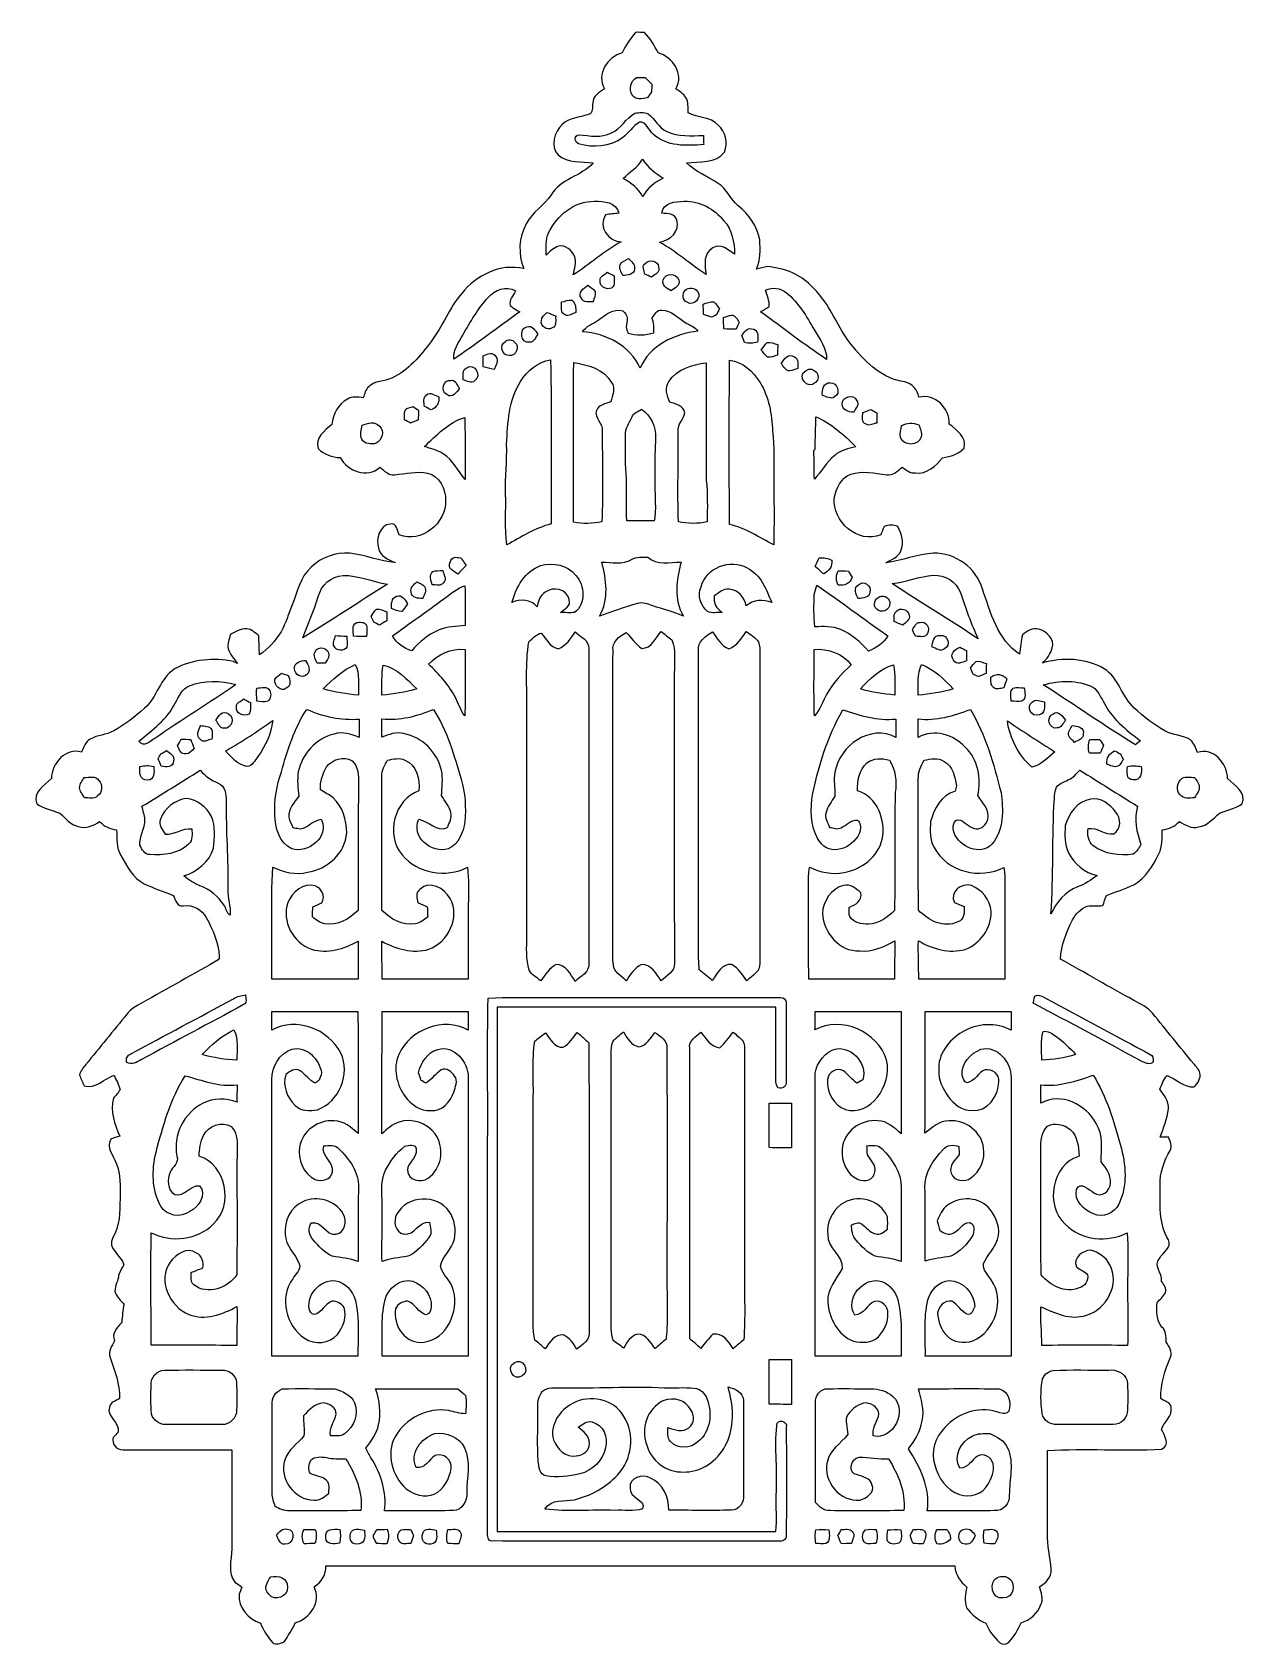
# Model space of a CAD drawing. Header units: centimetres. Extents: x -9.5 to 9.5, y -12.7 to 12.6.
import ezdxf

# ---------------------------------------------------------------- set-up
doc = ezdxf.new("R2010")
doc.units = ezdxf.units.CM
doc.header["$MEASUREMENT"] = 0
doc.layers.add('Camada 1', color=7, linetype='Continuous')

msp = doc.modelspace()

# ---------------------------------------------------------------- linework, layer by layer
at = {"layer": 'Camada 1', "color": 156}
for points, knots in [([(-0.27199, 12.32393), (-0.22294, 12.44353), (-0.13935, 12.54266), (-0.06385, 12.64602), (-0.06385, 12.64602), (-0.01693, 12.64743), (0.03033, 12.64602), (0.07761, 12.64179), (0.07761, 12.64179), (0.17215, 12.55394), (0.23495, 12.43788), (0.29245, 12.32393), (0.29245, 12.32393), (0.5221, 12.26431), (0.70979, 11.98138), (0.57009, 11.76019), (0.57009, 11.76019), (0.62723, 11.72104), (0.69074, 11.684), (0.72707, 11.62226), (0.72707, 11.62226), (0.77752, 11.55241), (0.75812, 11.46174), (0.76412, 11.38166), (0.76412, 11.38166), (0.91617, 11.30229), (1.11371, 11.32169), (1.23789, 11.18869), (1.23789, 11.18869), (1.3529, 11.08674), (1.39734, 10.90612), (1.33597, 10.76536), (1.33597, 10.76536), (1.19944, 10.57839), (0.9398, 10.62073), (0.73837, 10.59709), (0.73837, 10.59709), (0.88089, 10.45562), (1.0682, 10.37836), (1.23613, 10.27359), (1.23613, 10.27359), (1.37337, 10.1854), (1.4298, 10.02136), (1.55327, 9.91869), (1.55327, 9.91869), (1.71732, 9.78217), (1.8542, 9.59908), (1.88877, 9.38388), (1.88877, 9.38388), (1.90394, 9.22972), (1.89688, 9.07202), (1.84043, 8.92633), (1.84043, 8.92633), (1.89652, 8.94115), (1.95367, 8.9549), (2.01012, 8.96972), (2.01012, 8.96972), (2.14347, 8.94291), (2.28318, 8.93127), (2.40558, 8.86707), (2.40558, 8.86707), (2.61513, 8.76969), (2.78306, 8.60107), (2.91253, 8.41269), (2.91253, 8.41269), (3.07304, 8.18232), (3.17429, 7.91316), (3.36232, 7.70149), (3.36232, 7.70149), (3.56693, 7.44677), (3.83151, 7.19949), (4.16806, 7.15291), (4.16806, 7.15291), (4.28449, 7.12927), (4.36738, 7.02522), (4.39242, 6.91268), (4.39242, 6.91268), (4.64538, 6.97618), (4.8768, 6.73593), (4.86833, 6.49145), (4.86833, 6.49145), (4.98157, 6.40079), (5.14948, 6.2819), (5.1001, 6.11504), (5.1001, 6.11504), (5.0165, 6.01698), (4.8849, 5.97782), (4.76143, 5.96299), (4.76143, 5.96299), (4.65807, 5.83423), (4.51696, 5.70018), (4.3374, 5.72347), (4.3374, 5.72347), (4.25379, 5.71358), (4.19064, 5.77144), (4.12715, 5.81447), (4.12715, 5.81447), (4.05835, 5.75415), (3.9818, 5.67972), (3.88196, 5.69382), (3.88196, 5.69382), (3.69675, 5.71746), (3.50061, 5.76826), (3.31893, 5.70264), (3.31893, 5.70264), (3.16371, 5.6462), (3.09279, 5.47933), (3.06069, 5.3294), (3.06069, 5.3294), (3.03176, 4.96147), (3.429, 4.60409), (3.79165, 4.75014), (3.79165, 4.75014), (3.80894, 4.79424), (3.82693, 4.83834), (3.84457, 4.88209), (3.84457, 4.88209), (3.91583, 4.91277), (3.99062, 4.91067), (4.06223, 4.88032), (4.06223, 4.88032), (4.11444, 4.76391), (4.16842, 4.62597), (4.10598, 4.50215), (4.10598, 4.50215), (4.07212, 4.39561), (3.95746, 4.36174), (3.86997, 4.3127), (3.86997, 4.3127), (4.12467, 4.34199), (4.36455, 4.45135), (4.62173, 4.46298), (4.62173, 4.46298), (4.96359, 4.4718), (5.29378, 4.22945), (5.38797, 3.90065), (5.38797, 3.90065), (5.52097, 3.53094), (5.62363, 3.10868), (5.97252, 2.87689), (5.97252, 2.87689), (5.98134, 2.97956), (5.99687, 3.08151), (6.01768, 3.18206), (6.01768, 3.18206), (6.0907, 3.23744), (6.17889, 3.29988), (6.27591, 3.26884), (6.27591, 3.26884), (6.40045, 3.23708), (6.53026, 3.11221), (6.4837, 2.97356), (6.4837, 2.97356), (6.46606, 2.87655), (6.39833, 2.80353), (6.33095, 2.73685), (6.33095, 2.73685), (6.6502, 2.83209), (7.0118, 2.81374), (7.30391, 2.64583), (7.30391, 2.64583), (7.53356, 2.50119), (7.57977, 2.2052), (7.77521, 2.02881), (7.77521, 2.02881), (7.92198, 1.89264), (8.08284, 1.76954), (8.25816, 1.67252), (8.25816, 1.67252), (8.382, 1.59597), (8.53863, 1.6083), (8.65998, 1.52752), (8.65998, 1.52752), (8.71819, 1.47742), (8.7376, 1.39805), (8.76935, 1.33068), (8.76935, 1.33068), (9.01206, 1.4238), (9.24348, 1.14935), (9.23995, 0.92039), (9.23995, 0.92039), (9.35319, 0.82055), (9.54263, 0.69919), (9.46962, 0.52317), (9.46962, 0.52317), (9.36308, 0.44732), (9.23042, 0.42791), (9.11224, 0.37853), (9.11224, 0.37853), (9.01347, 0.2935), (8.92493, 0.18026), (8.78662, 0.16157), (8.78662, 0.16157), (8.67692, 0.12841), (8.57496, 0.19297), (8.48395, 0.24553), (8.48395, 0.24553), (8.4134, 0.16968), (8.31814, 0.12805), (8.21619, 0.11606), (8.21619, 0.11606), (8.20949, -0.01093), (8.21937, -0.14569), (8.16363, -0.26387), (8.16363, -0.26387), (8.06309, -0.44732), (7.95689, -0.64347), (7.76605, -0.74719), (7.76605, -0.74719), (7.62775, -0.81421), (7.4803, -0.86006), (7.33636, -0.91369), (7.33636, -0.91369), (7.31906, -0.96767), (7.30074, -1.02129), (7.28132, -1.07456), (7.28132, -1.07456), (7.19983, -1.07914), (7.11729, -1.07032), (7.03721, -1.08513), (7.03721, -1.08513), (6.93384, -1.12112), (6.85482, -1.20614), (6.80366, -1.30033), (6.80366, -1.30033), (6.7056, -1.4926), (6.62657, -1.69686), (6.61387, -1.91452), (6.61387, -1.91452), (7.00051, -2.12972), (7.38292, -2.35196), (7.77063, -2.56575), (7.77063, -2.56575), (7.87293, -2.62361), (7.98724, -2.67088), (8.06309, -2.76506), (8.06309, -2.76506), (8.2797, -3.03001), (8.48995, -3.30022), (8.7129, -3.56022), (8.7129, -3.56022), (8.74713, -3.60469), (8.78769, -3.64701), (8.80816, -3.70063), (8.80816, -3.70063), (8.82473, -3.78566), (8.77817, -3.86644), (8.71643, -3.92077), (8.71643, -3.92077), (8.55415, -3.93982), (8.43597, -3.79623), (8.29239, -3.74473), (8.29239, -3.74473), (8.23066, -3.7973), (8.21372, -3.88761), (8.17455, -3.9571), (8.17455, -3.9571), (8.23948, -4.05024), (8.32414, -4.14619), (8.31215, -4.26861), (8.31215, -4.26861), (8.2931, -4.42207), (8.23524, -4.56671), (8.18337, -4.71134), (8.18337, -4.71134), (8.21619, -4.71204), (8.28145, -4.71346), (8.31427, -4.71416), (8.31427, -4.71416), (8.34073, -4.77838), (8.37988, -4.85245), (8.33754, -4.92019), (8.33754, -4.92019), (8.24618, -5.08881), (8.17491, -5.27261), (8.18091, -5.4677), (8.18091, -5.4677), (8.18337, -5.75556), (8.15586, -6.06777), (8.31108, -6.32495), (8.31108, -6.32495), (8.36999, -6.44525), (8.22289, -6.52497), (8.17209, -6.61811), (8.17209, -6.61811), (8.07154, -6.72677), (8.21831, -6.84917), (8.20384, -6.97335), (8.20384, -6.97335), (8.23629, -7.03085), (8.29274, -7.08907), (8.26416, -7.16104), (8.26416, -7.16104), (8.22819, -7.21783), (8.17986, -7.2651), (8.13257, -7.31237), (8.13257, -7.31237), (8.13152, -7.44255), (8.11494, -7.59249), (8.2109, -7.69691), (8.2109, -7.69691), (8.2751, -7.75828), (8.2758, -7.84613), (8.2751, -7.92938), (8.2751, -7.92938), (8.3199, -7.99994), (8.38305, -8.08284), (8.34354, -8.17104), (8.34354, -8.17104), (8.25675, -8.37706), (8.1862, -8.59579), (8.19326, -8.8219), (8.19326, -8.8219), (8.24476, -8.86777), (8.35235, -8.87095), (8.35342, -8.95772), (8.35342, -8.95772), (8.38412, -9.0992), (8.23948, -9.18316), (8.20137, -9.30663), (8.20137, -9.30663), (8.25287, -9.39553), (8.34777, -9.56344), (8.20384, -9.61531), (8.20384, -9.61531), (7.6073, -9.646), (7.00651, -9.60013), (6.40997, -9.6386), (6.40997, -9.6386), (6.41066, -10.07145), (6.41066, -10.5043), (6.40961, -10.93716), (6.40961, -10.93716), (6.4082, -11.12731), (6.45371, -11.31359), (6.4703, -11.50231), (6.4703, -11.50231), (6.4777, -11.62685), (6.38562, -11.72033), (6.28543, -11.77783), (6.28543, -11.77783), (6.3126, -11.86744), (6.35458, -11.96552), (6.30802, -12.05759), (6.30802, -12.05759), (6.26145, -12.20223), (6.13304, -12.29465), (5.99615, -12.34617), (5.99615, -12.34617), (5.94783, -12.45481), (5.88715, -12.55959), (5.8039, -12.64567), (5.8039, -12.64567), (5.76932, -12.68623), (5.69736, -12.68659), (5.65962, -12.65307), (5.65962, -12.65307), (5.56577, -12.56841), (5.49168, -12.46363), (5.44264, -12.34722), (5.44264, -12.34722), (5.31812, -12.301), (5.22004, -12.21105), (5.13997, -12.10768), (5.13997, -12.10768), (5.10258, -11.99973), (5.11774, -11.89073), (5.14349, -11.78312), (5.14349, -11.78312), (5.04296, -11.69458), (4.95899, -11.58804), (4.9544, -11.44763), (4.9544, -11.44763), (1.65981, -11.4501), (-1.63476, -11.4501), (-4.92936, -11.44763), (-4.92936, -11.44763), (-4.91983, -11.5884), (-4.99463, -11.70798), (-5.11386, -11.77712), (-5.11386, -11.77712), (-4.99356, -12.01525), (-5.17701, -12.27525), (-5.40914, -12.34617), (-5.40914, -12.34617), (-5.45818, -12.45022), (-5.51992, -12.54794), (-5.582, -12.64496), (-5.582, -12.64496), (-5.64127, -12.65907), (-5.71746, -12.70387), (-5.76932, -12.65096), (-5.76932, -12.65096), (-5.85045, -12.56276), (-5.91007, -12.45729), (-5.957, -12.34792), (-5.957, -12.34792), (-6.14503, -12.2816), (-6.31472, -12.10839), (-6.29284, -11.89601), (-6.29284, -11.89601), (-6.27556, -11.85827), (-6.26039, -11.82017), (-6.24733, -11.78136), (-6.24733, -11.78136), (-6.28156, -11.75349), (-6.31895, -11.73091), (-6.35565, -11.70798), (-6.35565, -11.70798), (-6.48194, -11.55488), (-6.40749, -11.35909), (-6.4082, -11.18235), (-6.4082, -11.18235), (-6.40432, -10.66305), (-6.40997, -10.14377), (-6.40537, -9.62447), (-6.40537, -9.62447), (-6.97618, -9.62377), (-7.54661, -9.62589), (-8.11706, -9.62377), (-8.11706, -9.62377), (-8.22113, -9.63436), (-8.29345, -9.53135), (-8.27016, -9.43468), (-8.27016, -9.43468), (-8.243, -9.40681), (-8.21724, -9.37789), (-8.19255, -9.3479), (-8.19255, -9.3479), (-8.16045, -9.19339), (-8.37847, -9.11472), (-8.33013, -8.95809), (-8.33013, -8.95809), (-8.32097, -8.87552), (-8.22818, -8.8593), (-8.17104, -8.81979), (-8.17104, -8.81979), (-8.16715, -8.59508), (-8.24406, -8.38412), (-8.31779, -8.17562), (-8.31779, -8.17562), (-8.35977, -8.08073), (-8.29133, -7.99287), (-8.2483, -7.91386), (-8.2483, -7.91386), (-8.30403, -7.79638), (-8.20949, -7.70573), (-8.13576, -7.62494), (-8.13576, -7.62494), (-8.1287, -7.52792), (-8.11777, -7.43162), (-8.10259, -7.33565), (-8.10259, -7.33565), (-8.15057, -7.28062), (-8.20632, -7.22948), (-8.2363, -7.16244), (-8.2363, -7.16244), (-8.26169, -7.07565), (-8.20031, -6.99805), (-8.18902, -6.91444), (-8.18902, -6.91444), (-8.18056, -6.84035), (-8.14105, -6.77791), (-8.10048, -6.71795), (-8.10048, -6.71795), (-8.14598, -6.56836), (-8.37, -6.45971), (-8.27617, -6.29038), (-8.27617, -6.29038), (-8.16468, -6.10693), (-8.16539, -5.8868), (-8.16256, -5.67972), (-8.16256, -5.67972), (-8.16397, -5.4931), (-8.1481, -5.29872), (-8.2243, -5.12304), (-8.2243, -5.12304), (-8.26346, -5.00027), (-8.38729, -4.87961), (-8.30615, -4.74661), (-8.30615, -4.74661), (-8.2624, -4.72369), (-8.21443, -4.7124), (-8.16751, -4.6983), (-8.16751, -4.6983), (-8.24688, -4.51167), (-8.32167, -4.30635), (-8.26699, -4.10209), (-8.26699, -4.10209), (-8.23066, -4.05906), (-8.19255, -4.01708), (-8.16256, -3.9698), (-8.16256, -3.9698), (-8.1795, -3.88725), (-8.22713, -3.81458), (-8.25641, -3.73661), (-8.25641, -3.73661), (-8.41198, -3.79518), (-8.54674, -3.95817), (-8.72525, -3.90701), (-8.72525, -3.90701), (-8.75136, -3.85092), (-8.78028, -3.79623), (-8.79933, -3.73768), (-8.79933, -3.73768), (-8.78734, -3.67276), (-8.73936, -3.62303), (-8.70161, -3.57152), (-8.70161, -3.57152), (-8.48395, -3.30799), (-8.26664, -3.04411), (-8.05321, -2.77707), (-8.05321, -2.77707), (-8.01017, -2.72097), (-7.95337, -2.67828), (-7.89199, -2.64478), (-7.89199, -2.64478), (-7.48454, -2.41828), (-7.08025, -2.18651), (-6.67278, -1.96074), (-6.67278, -1.96074), (-6.64316, -1.93957), (-6.58777, -1.92088), (-6.60576, -1.87254), (-6.60576, -1.87254), (-6.61317, -1.65381), (-6.70418, -1.45097), (-6.80755, -1.26223), (-6.80755, -1.26223), (-6.87846, -1.137), (-7.01815, -1.05375), (-7.16421, -1.07667), (-7.16421, -1.07667), (-7.26934, -1.10313), (-7.28732, -0.98212), (-7.32613, -0.91405), (-7.32613, -0.91405), (-7.47783, -0.8516), (-7.63517, -0.80327), (-7.78262, -0.7313), (-7.78262, -0.7313), (-7.96183, -0.63958), (-8.05497, -0.45402), (-8.15093, -0.28787), (-8.15093, -0.28787), (-8.22078, -0.1651), (-8.20949, -0.01939), (-8.21619, 0.11606), (-8.21619, 0.11606), (-8.31779, 0.12912), (-8.41375, 0.16898), (-8.4836, 0.24553), (-8.4836, 0.24553), (-8.58308, 0.18486), (-8.7002, 0.12171), (-8.81803, 0.16968), (-8.81803, 0.16968), (-8.94115, 0.19437), (-9.0177, 0.29951), (-9.10766, 0.3757), (-9.10766, 0.3757), (-9.22761, 0.42721), (-9.36271, 0.44662), (-9.47067, 0.52422), (-9.47067, 0.52422), (-9.54193, 0.6999), (-9.35284, 0.82091), (-9.23995, 0.92004), (-9.23995, 0.92004), (-9.24313, 1.15111), (-9.01311, 1.42063), (-8.76829, 1.33385), (-8.76829, 1.33385), (-8.73372, 1.40899), (-8.71078, 1.50142), (-8.63141, 1.54269), (-8.63141, 1.54269), (-8.51675, 1.60689), (-8.3767, 1.60338), (-8.26205, 1.6704), (-8.26205, 1.6704), (-8.08672, 1.76705), (-7.9255, 1.88982), (-7.7784, 2.02564), (-7.7784, 2.02564), (-7.58084, 2.20169), (-7.53497, 2.49977), (-7.30462, 2.64548), (-7.30462, 2.64548), (-7.02415, 2.79717), (-6.69008, 2.82363), (-6.38104, 2.75978), (-6.38104, 2.75978), (-6.36517, 2.75201), (-6.33306, 2.73649), (-6.31684, 2.72837), (-6.31684, 2.72837), (-6.36939, 2.80423), (-6.43678, 2.87338), (-6.46253, 2.96438), (-6.46253, 2.96438), (-6.48194, 3.03847), (-6.44596, 3.1108), (-6.43008, 3.18169), (-6.43008, 3.18169), (-6.34965, 3.22438), (-6.26816, 3.28365), (-6.17255, 3.27518), (-6.17255, 3.27518), (-6.09564, 3.26918), (-6.03919, 3.21098), (-5.98275, 3.16512), (-5.98275, 3.16512), (-5.97853, 3.06563), (-5.97605, 2.96615), (-5.97181, 2.86666), (-5.97181, 2.86666), (-5.83388, 2.9605), (-5.71782, 3.08575), (-5.63174, 3.22826), (-5.63174, 3.22826), (-5.55695, 3.36125), (-5.51673, 3.50943), (-5.45818, 3.64983), (-5.45818, 3.64983), (-5.37491, 3.85444), (-5.33471, 4.09256), (-5.15691, 4.24215), (-5.15691, 4.24215), (-4.99886, 4.39914), (-4.77414, 4.47993), (-4.55224, 4.46088), (-4.55224, 4.46088), (-4.31058, 4.43123), (-4.08128, 4.33882), (-3.83857, 4.31482), (-3.83857, 4.31482), (-3.94511, 4.36455), (-4.07987, 4.41147), (-4.10245, 4.54413), (-4.10245, 4.54413), (-4.14479, 4.68277), (-4.0841, 4.90677), (-3.91795, 4.9209), (-3.91795, 4.9209), (-3.81423, 4.93818), (-3.81, 4.81999), (-3.77577, 4.75226), (-3.77577, 4.75226), (-3.43041, 4.60833), (-3.03318, 4.93465), (-3.04623, 5.29201), (-3.04623, 5.29201), (-3.04095, 5.47229), (-3.14678, 5.67477), (-3.33092, 5.7224), (-3.33092, 5.7224), (-3.50237, 5.75344), (-3.67454, 5.715), (-3.84422, 5.69312), (-3.84422, 5.69312), (-3.94158, 5.68042), (-4.00897, 5.7598), (-4.07846, 5.81377), (-4.07846, 5.81377), (-4.27531, 5.63068), (-4.58645, 5.74781), (-4.70358, 5.96406), (-4.70358, 5.96406), (-4.83093, 5.969), (-4.95582, 6.01379), (-5.04684, 6.10517), (-5.04684, 6.10517), (-5.11069, 6.26816), (-4.94347, 6.39127), (-4.83588, 6.48511), (-4.83588, 6.48511), (-4.81224, 6.64457), (-4.73674, 6.80685), (-4.58823, 6.88445), (-4.58823, 6.88445), (-4.51343, 6.93067), (-4.42419, 6.91268), (-4.34199, 6.90527), (-4.34199, 6.90527), (-4.32011, 6.96524), (-4.30564, 7.03262), (-4.25484, 7.07636), (-4.25484, 7.07636), (-4.16172, 7.17902), (-4.00897, 7.15327), (-3.89361, 7.21395), (-3.89361, 7.21395), (-3.62866, 7.33178), (-3.44487, 7.56637), (-3.27306, 7.79073), (-3.27306, 7.79073), (-3.09068, 8.02745), (-2.98908, 8.31603), (-2.79364, 8.54392), (-2.79364, 8.54392), (-2.56716, 8.83002), (-2.18581, 9.01805), (-1.81821, 8.93445), (-1.81821, 8.93445), (-1.90887, 9.15987), (-1.89934, 9.4248), (-1.77799, 9.63717), (-1.77799, 9.63717), (-1.68804, 9.82274), (-1.49436, 9.92328), (-1.38606, 10.09508), (-1.38606, 10.09508), (-1.23684, 10.3445), (-0.91581, 10.38506), (-0.72636, 10.59356), (-0.72636, 10.59356), (-0.91086, 10.62002), (-1.12713, 10.58368), (-1.27599, 10.72056), (-1.27599, 10.72056), (-1.41111, 10.85708), (-1.33456, 11.08039), (-1.21532, 11.19998), (-1.21532, 11.19998), (-1.10525, 11.31005), (-0.94014, 11.30194), (-0.80398, 11.35486), (-0.80398, 11.35486), (-0.71966, 11.37531), (-0.7493, 11.4755), (-0.73166, 11.5383), (-0.73166, 11.5383), (-0.73306, 11.64695), (-0.63146, 11.70798), (-0.55033, 11.75879), (-0.55033, 11.75879), (-0.68121, 11.98703), (-0.50411, 12.25938), (-0.27199, 12.32393)], [0, 0, 0, 0, 0.00537634, 0.00537634, 0.00537634, 0.00537634, 0.01075269, 0.01075269, 0.01075269, 0.01075269, 0.01612903, 0.01612903, 0.01612903, 0.01612903, 0.02150538, 0.02150538, 0.02150538, 0.02150538, 0.02688172, 0.02688172, 0.02688172, 0.02688172, 0.03225806, 0.03225806, 0.03225806, 0.03225806, 0.03763441, 0.03763441, 0.03763441, 0.03763441, 0.04301075, 0.04301075, 0.04301075, 0.04301075, 0.0483871, 0.0483871, 0.0483871, 0.0483871, 0.05376344, 0.05376344, 0.05376344, 0.05376344, 0.05913978, 0.05913978, 0.05913978, 0.05913978, 0.06451613, 0.06451613, 0.06451613, 0.06451613, 0.06989247, 0.06989247, 0.06989247, 0.06989247, 0.07526882, 0.07526882, 0.07526882, 0.07526882, 0.08064516, 0.08064516, 0.08064516, 0.08064516, 0.08602151, 0.08602151, 0.08602151, 0.08602151, 0.09139785, 0.09139785, 0.09139785, 0.09139785, 0.09677419, 0.09677419, 0.09677419, 0.09677419, 0.10215054, 0.10215054, 0.10215054, 0.10215054, 0.10752688, 0.10752688, 0.10752688, 0.10752688, 0.11290323, 0.11290323, 0.11290323, 0.11290323, 0.11827957, 0.11827957, 0.11827957, 0.11827957, 0.12365591, 0.12365591, 0.12365591, 0.12365591, 0.12903226, 0.12903226, 0.12903226, 0.12903226, 0.1344086, 0.1344086, 0.1344086, 0.1344086, 0.13978495, 0.13978495, 0.13978495, 0.13978495, 0.14516129, 0.14516129, 0.14516129, 0.14516129, 0.15053763, 0.15053763, 0.15053763, 0.15053763, 0.15591398, 0.15591398, 0.15591398, 0.15591398, 0.16129032, 0.16129032, 0.16129032, 0.16129032, 0.16666667, 0.16666667, 0.16666667, 0.16666667, 0.17204301, 0.17204301, 0.17204301, 0.17204301, 0.17741935, 0.17741935, 0.17741935, 0.17741935, 0.1827957, 0.1827957, 0.1827957, 0.1827957, 0.18817204, 0.18817204, 0.18817204, 0.18817204, 0.19354839, 0.19354839, 0.19354839, 0.19354839, 0.19892473, 0.19892473, 0.19892473, 0.19892473, 0.20430108, 0.20430108, 0.20430108, 0.20430108, 0.20967742, 0.20967742, 0.20967742, 0.20967742, 0.21505376, 0.21505376, 0.21505376, 0.21505376, 0.22043011, 0.22043011, 0.22043011, 0.22043011, 0.22580645, 0.22580645, 0.22580645, 0.22580645, 0.2311828, 0.2311828, 0.2311828, 0.2311828, 0.23655914, 0.23655914, 0.23655914, 0.23655914, 0.24193548, 0.24193548, 0.24193548, 0.24193548, 0.24731183, 0.24731183, 0.24731183, 0.24731183, 0.25268817, 0.25268817, 0.25268817, 0.25268817, 0.25806452, 0.25806452, 0.25806452, 0.25806452, 0.26344086, 0.26344086, 0.26344086, 0.26344086, 0.2688172, 0.2688172, 0.2688172, 0.2688172, 0.27419355, 0.27419355, 0.27419355, 0.27419355, 0.27956989, 0.27956989, 0.27956989, 0.27956989, 0.28494624, 0.28494624, 0.28494624, 0.28494624, 0.29032258, 0.29032258, 0.29032258, 0.29032258, 0.29569892, 0.29569892, 0.29569892, 0.29569892, 0.30107527, 0.30107527, 0.30107527, 0.30107527, 0.30645161, 0.30645161, 0.30645161, 0.30645161, 0.31182796, 0.31182796, 0.31182796, 0.31182796, 0.3172043, 0.3172043, 0.3172043, 0.3172043, 0.32258065, 0.32258065, 0.32258065, 0.32258065, 0.32795699, 0.32795699, 0.32795699, 0.32795699, 0.33333333, 0.33333333, 0.33333333, 0.33333333, 0.33870968, 0.33870968, 0.33870968, 0.33870968, 0.34408602, 0.34408602, 0.34408602, 0.34408602, 0.34946237, 0.34946237, 0.34946237, 0.34946237, 0.35483871, 0.35483871, 0.35483871, 0.35483871, 0.36021505, 0.36021505, 0.36021505, 0.36021505, 0.3655914, 0.3655914, 0.3655914, 0.3655914, 0.37096774, 0.37096774, 0.37096774, 0.37096774, 0.37634409, 0.37634409, 0.37634409, 0.37634409, 0.38172043, 0.38172043, 0.38172043, 0.38172043, 0.38709677, 0.38709677, 0.38709677, 0.38709677, 0.39247312, 0.39247312, 0.39247312, 0.39247312, 0.39784946, 0.39784946, 0.39784946, 0.39784946, 0.40322581, 0.40322581, 0.40322581, 0.40322581, 0.40860215, 0.40860215, 0.40860215, 0.40860215, 0.41397849, 0.41397849, 0.41397849, 0.41397849, 0.41935484, 0.41935484, 0.41935484, 0.41935484, 0.42473118, 0.42473118, 0.42473118, 0.42473118, 0.43010753, 0.43010753, 0.43010753, 0.43010753, 0.43548387, 0.43548387, 0.43548387, 0.43548387, 0.44086022, 0.44086022, 0.44086022, 0.44086022, 0.44623656, 0.44623656, 0.44623656, 0.44623656, 0.4516129, 0.4516129, 0.4516129, 0.4516129, 0.45698925, 0.45698925, 0.45698925, 0.45698925, 0.46236559, 0.46236559, 0.46236559, 0.46236559, 0.46774194, 0.46774194, 0.46774194, 0.46774194, 0.47311828, 0.47311828, 0.47311828, 0.47311828, 0.47849462, 0.47849462, 0.47849462, 0.47849462, 0.48387097, 0.48387097, 0.48387097, 0.48387097, 0.48924731, 0.48924731, 0.48924731, 0.48924731, 0.49462366, 0.49462366, 0.49462366, 0.49462366, 0.5, 0.5, 0.5, 0.5, 0.50537634, 0.50537634, 0.50537634, 0.50537634, 0.51075269, 0.51075269, 0.51075269, 0.51075269, 0.51612903, 0.51612903, 0.51612903, 0.51612903, 0.52150538, 0.52150538, 0.52150538, 0.52150538, 0.52688172, 0.52688172, 0.52688172, 0.52688172, 0.53225806, 0.53225806, 0.53225806, 0.53225806, 0.53763441, 0.53763441, 0.53763441, 0.53763441, 0.54301075, 0.54301075, 0.54301075, 0.54301075, 0.5483871, 0.5483871, 0.5483871, 0.5483871, 0.55376344, 0.55376344, 0.55376344, 0.55376344, 0.55913978, 0.55913978, 0.55913978, 0.55913978, 0.56451613, 0.56451613, 0.56451613, 0.56451613, 0.56989247, 0.56989247, 0.56989247, 0.56989247, 0.57526882, 0.57526882, 0.57526882, 0.57526882, 0.58064516, 0.58064516, 0.58064516, 0.58064516, 0.58602151, 0.58602151, 0.58602151, 0.58602151, 0.59139785, 0.59139785, 0.59139785, 0.59139785, 0.59677419, 0.59677419, 0.59677419, 0.59677419, 0.60215054, 0.60215054, 0.60215054, 0.60215054, 0.60752688, 0.60752688, 0.60752688, 0.60752688, 0.61290323, 0.61290323, 0.61290323, 0.61290323, 0.61827957, 0.61827957, 0.61827957, 0.61827957, 0.62365591, 0.62365591, 0.62365591, 0.62365591, 0.62903226, 0.62903226, 0.62903226, 0.62903226, 0.6344086, 0.6344086, 0.6344086, 0.6344086, 0.63978495, 0.63978495, 0.63978495, 0.63978495, 0.64516129, 0.64516129, 0.64516129, 0.64516129, 0.65053763, 0.65053763, 0.65053763, 0.65053763, 0.65591398, 0.65591398, 0.65591398, 0.65591398, 0.66129032, 0.66129032, 0.66129032, 0.66129032, 0.66666667, 0.66666667, 0.66666667, 0.66666667, 0.67204301, 0.67204301, 0.67204301, 0.67204301, 0.67741935, 0.67741935, 0.67741935, 0.67741935, 0.6827957, 0.6827957, 0.6827957, 0.6827957, 0.68817204, 0.68817204, 0.68817204, 0.68817204, 0.69354839, 0.69354839, 0.69354839, 0.69354839, 0.69892473, 0.69892473, 0.69892473, 0.69892473, 0.70430108, 0.70430108, 0.70430108, 0.70430108, 0.70967742, 0.70967742, 0.70967742, 0.70967742, 0.71505376, 0.71505376, 0.71505376, 0.71505376, 0.72043011, 0.72043011, 0.72043011, 0.72043011, 0.72580645, 0.72580645, 0.72580645, 0.72580645, 0.7311828, 0.7311828, 0.7311828, 0.7311828, 0.73655914, 0.73655914, 0.73655914, 0.73655914, 0.74193548, 0.74193548, 0.74193548, 0.74193548, 0.74731183, 0.74731183, 0.74731183, 0.74731183, 0.75268817, 0.75268817, 0.75268817, 0.75268817, 0.75806452, 0.75806452, 0.75806452, 0.75806452, 0.76344086, 0.76344086, 0.76344086, 0.76344086, 0.7688172, 0.7688172, 0.7688172, 0.7688172, 0.77419355, 0.77419355, 0.77419355, 0.77419355, 0.77956989, 0.77956989, 0.77956989, 0.77956989, 0.78494624, 0.78494624, 0.78494624, 0.78494624, 0.79032258, 0.79032258, 0.79032258, 0.79032258, 0.79569892, 0.79569892, 0.79569892, 0.79569892, 0.80107527, 0.80107527, 0.80107527, 0.80107527, 0.80645161, 0.80645161, 0.80645161, 0.80645161, 0.81182796, 0.81182796, 0.81182796, 0.81182796, 0.8172043, 0.8172043, 0.8172043, 0.8172043, 0.82258065, 0.82258065, 0.82258065, 0.82258065, 0.82795699, 0.82795699, 0.82795699, 0.82795699, 0.83333333, 0.83333333, 0.83333333, 0.83333333, 0.83870968, 0.83870968, 0.83870968, 0.83870968, 0.84408602, 0.84408602, 0.84408602, 0.84408602, 0.84946237, 0.84946237, 0.84946237, 0.84946237, 0.85483871, 0.85483871, 0.85483871, 0.85483871, 0.86021505, 0.86021505, 0.86021505, 0.86021505, 0.8655914, 0.8655914, 0.8655914, 0.8655914, 0.87096774, 0.87096774, 0.87096774, 0.87096774, 0.87634409, 0.87634409, 0.87634409, 0.87634409, 0.88172043, 0.88172043, 0.88172043, 0.88172043, 0.88709677, 0.88709677, 0.88709677, 0.88709677, 0.89247312, 0.89247312, 0.89247312, 0.89247312, 0.89784946, 0.89784946, 0.89784946, 0.89784946, 0.90322581, 0.90322581, 0.90322581, 0.90322581, 0.90860215, 0.90860215, 0.90860215, 0.90860215, 0.91397849, 0.91397849, 0.91397849, 0.91397849, 0.91935484, 0.91935484, 0.91935484, 0.91935484, 0.92473118, 0.92473118, 0.92473118, 0.92473118, 0.93010753, 0.93010753, 0.93010753, 0.93010753, 0.93548387, 0.93548387, 0.93548387, 0.93548387, 0.94086022, 0.94086022, 0.94086022, 0.94086022, 0.94623656, 0.94623656, 0.94623656, 0.94623656, 0.9516129, 0.9516129, 0.9516129, 0.9516129, 0.95698925, 0.95698925, 0.95698925, 0.95698925, 0.96236559, 0.96236559, 0.96236559, 0.96236559, 0.96774194, 0.96774194, 0.96774194, 0.96774194, 0.97311828, 0.97311828, 0.97311828, 0.97311828, 0.97849462, 0.97849462, 0.97849462, 0.97849462, 0.98387097, 0.98387097, 0.98387097, 0.98387097, 0.98924731, 0.98924731, 0.98924731, 0.98924731, 1, 1, 1, 1]), ([(-0.11499, 11.66142), (-0.11499, 11.66142), (-0.11499, 11.66142), (-0.11499, 11.66142), (-0.11499, 11.66142), (-0.06032, 11.5838), (0.04444, 11.59651), (0.12522, 11.61803), (0.12522, 11.61803), (0.14676, 11.64872), (0.16862, 11.67941), (0.19085, 11.7101), (0.19085, 11.7101), (0.19156, 11.74044), (0.19297, 11.80147), (0.19368, 11.83216), (0.19368, 11.83216), (0.15804, 11.86708), (0.12276, 11.90166), (0.08714, 11.93553), (0.08714, 11.93553), (0.05326, 11.93623), (-0.01447, 11.93764), (-0.04833, 11.93834), (-0.04833, 11.93834), (-0.13511, 11.87555), (-0.17356, 11.75737), (-0.11499, 11.66142)], [0, 0, 0, 0, 0.125, 0.125, 0.125, 0.125, 0.25, 0.25, 0.25, 0.25, 0.375, 0.375, 0.375, 0.375, 0.5, 0.5, 0.5, 0.5, 0.625, 0.625, 0.625, 0.625, 0.75, 0.75, 0.75, 0.75, 1, 1, 1, 1]), ([(-0.44062, 11.06663), (-0.44062, 11.06663), (-0.44062, 11.06663), (-0.44062, 11.06663), (-0.44062, 11.06663), (-0.59831, 10.98126), (-0.78034, 11.02395), (-0.94933, 11.03418), (-0.94933, 11.03418), (-1.03222, 11.037), (-1.02164, 10.91741), (-0.95815, 10.89554), (-0.95815, 10.89554), (-0.7306, 10.82462), (-0.46036, 10.84297), (-0.26599, 10.99043), (-0.26599, 10.99043), (-0.16791, 11.0624), (-0.103, 11.17035), (-0.0007, 11.23738), (-0.0007, 11.23738), (0.11148, 11.24231), (0.14076, 11.10615), (0.21624, 11.04618), (0.21624, 11.04618), (0.42757, 10.84791), (0.74012, 10.86061), (1.00894, 10.88284), (1.00894, 10.88284), (1.00858, 10.92976), (1.00753, 10.97632), (1.00612, 11.02324), (1.00612, 11.02324), (0.8128, 11.02571), (0.60888, 11.00242), (0.42862, 11.08957), (0.42862, 11.08957), (0.29703, 11.14319), (0.24835, 11.29205), (0.13441, 11.36826), (0.13441, 11.36826), (0.06984, 11.39859), (-0.00599, 11.38837), (-0.07301, 11.37425), (-0.07301, 11.37425), (-0.21554, 11.29665), (-0.28928, 11.1333), (-0.44062, 11.06663)], [0, 0, 0, 0, 0.07692308, 0.07692308, 0.07692308, 0.07692308, 0.15384615, 0.15384615, 0.15384615, 0.15384615, 0.23076923, 0.23076923, 0.23076923, 0.23076923, 0.30769231, 0.30769231, 0.30769231, 0.30769231, 0.38461538, 0.38461538, 0.38461538, 0.38461538, 0.46153846, 0.46153846, 0.46153846, 0.46153846, 0.53846154, 0.53846154, 0.53846154, 0.53846154, 0.61538462, 0.61538462, 0.61538462, 0.61538462, 0.69230769, 0.69230769, 0.69230769, 0.69230769, 0.76923077, 0.76923077, 0.76923077, 0.76923077, 0.84615385, 0.84615385, 0.84615385, 0.84615385, 1, 1, 1, 1]), ([(-0.25505, 10.3512), (-0.25505, 10.3512), (-0.25505, 10.3512), (-0.25505, 10.3512), (-0.25505, 10.3512), (-0.12982, 10.27923), (-0.01128, 10.19315), (0.05432, 10.06016), (0.05432, 10.06016), (0.11994, 10.19668), (0.23812, 10.29441), (0.37429, 10.35614), (0.37429, 10.35614), (0.24799, 10.43446), (0.13124, 10.52794), (0.04797, 10.65283), (0.04797, 10.65283), (-0.02363, 10.52336), (-0.15733, 10.4542), (-0.25505, 10.3512)], [0, 0, 0, 0, 0.16666667, 0.16666667, 0.16666667, 0.16666667, 0.33333333, 0.33333333, 0.33333333, 0.33333333, 0.5, 0.5, 0.5, 0.5, 0.66666667, 0.66666667, 0.66666667, 0.66666667, 1, 1, 1, 1]), ([(-1.42769, 9.49395), (-1.42769, 9.49395), (-1.42769, 9.49395), (-1.42769, 9.49395), (-1.42769, 9.49395), (-1.47884, 9.38565), (-1.4619, 9.26253), (-1.46826, 9.14682), (-1.46826, 9.14682), (-1.41005, 9.20221), (-1.35149, 9.26394), (-1.27034, 9.2844), (-1.27034, 9.2844), (-1.16099, 9.31333), (-1.0668, 9.2209), (-1.02129, 9.13129), (-1.02129, 9.13129), (-0.98602, 9.03464), (-1.02305, 8.93339), (-1.04034, 8.83708), (-1.04034, 8.83708), (-0.77998, 8.99583), (-0.55808, 9.21066), (-0.28751, 9.35425), (-0.28751, 9.35425), (-0.49176, 9.35955), (-0.66321, 9.5952), (-0.53233, 9.77723), (-0.53233, 9.77723), (-0.46567, 9.79663), (-0.39511, 9.79557), (-0.32631, 9.80404), (-0.32631, 9.80404), (-0.36089, 9.98149), (-0.5602, 9.99419), (-0.70626, 9.99137), (-0.70626, 9.99137), (-1.02059, 9.9963), (-1.30174, 9.77159), (-1.42769, 9.49395)], [0, 0, 0, 0, 0.09090909, 0.09090909, 0.09090909, 0.09090909, 0.18181818, 0.18181818, 0.18181818, 0.18181818, 0.27272727, 0.27272727, 0.27272727, 0.27272727, 0.36363636, 0.36363636, 0.36363636, 0.36363636, 0.45454545, 0.45454545, 0.45454545, 0.45454545, 0.54545455, 0.54545455, 0.54545455, 0.54545455, 0.63636364, 0.63636364, 0.63636364, 0.63636364, 0.72727273, 0.72727273, 0.72727273, 0.72727273, 0.81818182, 0.81818182, 0.81818182, 0.81818182, 1, 1, 1, 1]), ([(0.35312, 9.80334), (0.35312, 9.80334), (0.35312, 9.80334), (0.35312, 9.80334), (0.35312, 9.80334), (0.43992, 9.79981), (0.5595, 9.80193), (0.58878, 9.69751), (0.58878, 9.69751), (0.64099, 9.52182), (0.4773, 9.37294), (0.31537, 9.35177), (0.31537, 9.35177), (0.5736, 9.20326), (0.79657, 9.0043), (1.04634, 8.84307), (1.04634, 8.84307), (1.03046, 8.98525), (0.99518, 9.18245), (1.15393, 9.26006), (1.15393, 9.26006), (1.27811, 9.34155), (1.39522, 9.22549), (1.49472, 9.16057), (1.49472, 9.16057), (1.49048, 9.34613), (1.46015, 9.54617), (1.32537, 9.68516), (1.32537, 9.68516), (1.17686, 9.87459), (0.94721, 10.00019), (0.70309, 9.99137), (0.70309, 9.99137), (0.56868, 9.98819), (0.36829, 9.97691), (0.35312, 9.80334)], [0, 0, 0, 0, 0.1, 0.1, 0.1, 0.1, 0.2, 0.2, 0.2, 0.2, 0.3, 0.3, 0.3, 0.3, 0.4, 0.4, 0.4, 0.4, 0.5, 0.5, 0.5, 0.5, 0.6, 0.6, 0.6, 0.6, 0.7, 0.7, 0.7, 0.7, 0.8, 0.8, 0.8, 0.8, 1, 1, 1, 1]), ([(-0.61982, 8.74465), (-0.61982, 8.74465), (-0.61982, 8.74465), (-0.61982, 8.74465), (-0.61982, 8.74465), (-0.629, 8.64975), (-0.52034, 8.59225), (-0.43814, 8.62824), (-0.43814, 8.62824), (-0.37465, 8.67304), (-0.40075, 8.75735), (-0.39863, 8.82261), (-0.39863, 8.82261), (-0.42545, 8.83567), (-0.47837, 8.86213), (-0.50517, 8.87552), (-0.50517, 8.87552), (-0.54715, 8.83673), (-0.62934, 8.8152), (-0.61982, 8.74465)], [0, 0, 0, 0, 0.16666667, 0.16666667, 0.16666667, 0.16666667, 0.33333333, 0.33333333, 0.33333333, 0.33333333, 0.5, 0.5, 0.5, 0.5, 0.66666667, 0.66666667, 0.66666667, 0.66666667, 1, 1, 1, 1]), ([(-0.30339, 8.99406), (-0.30339, 8.99406), (-0.30339, 8.99406), (-0.30339, 8.99406), (-0.30339, 8.99406), (-0.32878, 8.93515), (-0.28187, 8.87976), (-0.26212, 8.82685), (-0.26212, 8.82685), (-0.1919, 8.82932), (-0.08113, 8.83214), (-0.08042, 8.9281), (-0.08042, 8.9281), (-0.05891, 9.00253), (-0.12841, 9.04662), (-0.17251, 9.09214), (-0.17251, 9.09214), (-0.21554, 9.06073), (-0.2868, 9.05228), (-0.30339, 8.99406)], [0, 0, 0, 0, 0.16666667, 0.16666667, 0.16666667, 0.16666667, 0.33333333, 0.33333333, 0.33333333, 0.33333333, 0.5, 0.5, 0.5, 0.5, 0.66666667, 0.66666667, 0.66666667, 0.66666667, 1, 1, 1, 1]), ([(0.0896, 9.01594), (0.0896, 9.01594), (0.0896, 9.01594), (0.0896, 9.01594), (0.0896, 9.01594), (0.02611, 8.9789), (0.07902, 8.90058), (0.08466, 8.8466), (0.08466, 8.8466), (0.11959, 8.83143), (0.15451, 8.81591), (0.18944, 8.80004), (0.18944, 8.80004), (0.24165, 8.8399), (0.32773, 8.87835), (0.30056, 8.95984), (0.30056, 8.95984), (0.29138, 9.05721), (0.15027, 9.08438), (0.0896, 9.01594)], [0, 0, 0, 0, 0.16666667, 0.16666667, 0.16666667, 0.16666667, 0.33333333, 0.33333333, 0.33333333, 0.33333333, 0.5, 0.5, 0.5, 0.5, 0.66666667, 0.66666667, 0.66666667, 0.66666667, 1, 1, 1, 1]), ([(-2.37771, 8.48183), (-2.37771, 8.48183), (-2.37771, 8.48183), (-2.37771, 8.48183), (-2.37771, 8.48183), (-2.53753, 8.30367), (-2.65923, 8.09625), (-2.77741, 7.88952), (-2.77741, 7.88952), (-2.84409, 7.77134), (-2.92593, 7.65104), (-2.91958, 7.50922), (-2.91958, 7.50922), (-2.56575, 7.74593), (-2.22885, 8.00734), (-1.88241, 8.25464), (-1.88241, 8.25464), (-1.93357, 8.28462), (-1.98683, 8.31249), (-2.03022, 8.35271), (-2.03022, 8.35271), (-2.05527, 8.44126), (-1.98649, 8.51005), (-1.9498, 8.58273), (-1.9498, 8.58273), (-2.09444, 8.67445), (-2.27295, 8.59825), (-2.37771, 8.48183)], [0, 0, 0, 0, 0.125, 0.125, 0.125, 0.125, 0.25, 0.25, 0.25, 0.25, 0.375, 0.375, 0.375, 0.375, 0.5, 0.5, 0.5, 0.5, 0.625, 0.625, 0.625, 0.625, 0.75, 0.75, 0.75, 0.75, 1, 1, 1, 1]), ([(-0.91227, 8.46701), (-0.91227, 8.46701), (-0.91227, 8.46701), (-0.91227, 8.46701), (-0.91227, 8.46701), (-0.87806, 8.3947), (-0.79375, 8.41691), (-0.72955, 8.41162), (-0.72955, 8.41162), (-0.71683, 8.4656), (-0.68403, 8.51852), (-0.69532, 8.57532), (-0.69532, 8.57532), (-0.72707, 8.61589), (-0.77257, 8.64129), (-0.81244, 8.67198), (-0.81244, 8.67198), (-0.87347, 8.62471), (-0.98036, 8.55345), (-0.91227, 8.46701)], [0, 0, 0, 0, 0.16666667, 0.16666667, 0.16666667, 0.16666667, 0.33333333, 0.33333333, 0.33333333, 0.33333333, 0.5, 0.5, 0.5, 0.5, 0.66666667, 0.66666667, 0.66666667, 0.66666667, 1, 1, 1, 1]), ([(0.37253, 8.75735), (0.37253, 8.75735), (0.37253, 8.75735), (0.37253, 8.75735), (0.37253, 8.75735), (0.34361, 8.66598), (0.43427, 8.62718), (0.49388, 8.58308), (0.49388, 8.58308), (0.55386, 8.62718), (0.64452, 8.66633), (0.61665, 8.75806), (0.61665, 8.75806), (0.57643, 8.86812), (0.41134, 8.86882), (0.37253, 8.75735)], [0, 0, 0, 0, 0.2, 0.2, 0.2, 0.2, 0.4, 0.4, 0.4, 0.4, 0.6, 0.6, 0.6, 0.6, 1, 1, 1, 1]), ([(0.72036, 8.59472), (0.72036, 8.59472), (0.72036, 8.59472), (0.72036, 8.59472), (0.72036, 8.59472), (0.6625, 8.54321), (0.67415, 8.43068), (0.75177, 8.40422), (0.75177, 8.40422), (0.84349, 8.33543), (0.98743, 8.48147), (0.91298, 8.57214), (0.91298, 8.57214), (0.87841, 8.63917), (0.76904, 8.64834), (0.72036, 8.59472)], [0, 0, 0, 0, 0.2, 0.2, 0.2, 0.2, 0.4, 0.4, 0.4, 0.4, 0.6, 0.6, 0.6, 0.6, 1, 1, 1, 1]), ([(1.97943, 8.5933), (1.97943, 8.5933), (1.97943, 8.5933), (1.97943, 8.5933), (1.97943, 8.5933), (2.0073, 8.51041), (2.04399, 8.42962), (2.04011, 8.33966), (2.04011, 8.33966), (1.99495, 8.31074), (1.9498, 8.28216), (1.90429, 8.25429), (1.90429, 8.25429), (2.24895, 8.00417), (2.58585, 7.74206), (2.94145, 7.5071), (2.94145, 7.5071), (2.94464, 7.68314), (2.83316, 7.8246), (2.74849, 7.96854), (2.74849, 7.96854), (2.62607, 8.1795), (2.50155, 8.39927), (2.30893, 8.55521), (2.30893, 8.55521), (2.21826, 8.63176), (2.08562, 8.64622), (1.97943, 8.5933)], [0, 0, 0, 0, 0.125, 0.125, 0.125, 0.125, 0.25, 0.25, 0.25, 0.25, 0.375, 0.375, 0.375, 0.375, 0.5, 0.5, 0.5, 0.5, 0.625, 0.625, 0.625, 0.625, 0.75, 0.75, 0.75, 0.75, 1, 1, 1, 1]), ([(-1.22414, 8.41092), (-1.22414, 8.41092), (-1.22414, 8.41092), (-1.22414, 8.41092), (-1.22414, 8.41092), (-1.21742, 8.34072), (-1.25482, 8.23736), (-1.1684, 8.20596), (-1.1684, 8.20596), (-1.10912, 8.18091), (-1.05375, 8.22677), (-0.99905, 8.24335), (-0.99905, 8.24335), (-1.00365, 8.31215), (-0.99484, 8.39505), (-1.06432, 8.43562), (-1.06432, 8.43562), (-1.11865, 8.4469), (-1.17122, 8.41903), (-1.22414, 8.41092)], [0, 0, 0, 0, 0.16666667, 0.16666667, 0.16666667, 0.16666667, 0.33333333, 0.33333333, 0.33333333, 0.33333333, 0.5, 0.5, 0.5, 0.5, 0.66666667, 0.66666667, 0.66666667, 0.66666667, 1, 1, 1, 1]), ([(1.00224, 8.37494), (1.00224, 8.37494), (1.00224, 8.37494), (1.00224, 8.37494), (1.00224, 8.37494), (1.00329, 8.32131), (1.00507, 8.26805), (1.00824, 8.21443), (1.00824, 8.21443), (1.0481, 8.19961), (1.08866, 8.18515), (1.12888, 8.17033), (1.12888, 8.17033), (1.14864, 8.1795), (1.18779, 8.19784), (1.20755, 8.20702), (1.20755, 8.20702), (1.22025, 8.2303), (1.24566, 8.27651), (1.25835, 8.2998), (1.25835, 8.2998), (1.23048, 8.33931), (1.20332, 8.37917), (1.17086, 8.41445), (1.17086, 8.41445), (1.11125, 8.42221), (1.05692, 8.39187), (1.00224, 8.37494)], [0, 0, 0, 0, 0.125, 0.125, 0.125, 0.125, 0.25, 0.25, 0.25, 0.25, 0.375, 0.375, 0.375, 0.375, 0.5, 0.5, 0.5, 0.5, 0.625, 0.625, 0.625, 0.625, 0.75, 0.75, 0.75, 0.75, 1, 1, 1, 1]), ([(-1.54128, 8.1153), (-1.54128, 8.1153), (-1.54128, 8.1153), (-1.54128, 8.1153), (-1.54128, 8.1153), (-1.55928, 8.02675), (-1.44955, 7.95549), (-1.37407, 8.001), (-1.37407, 8.001), (-1.29222, 8.02922), (-1.32326, 8.12341), (-1.31621, 8.18938), (-1.31621, 8.18938), (-1.36313, 8.20842), (-1.41005, 8.22748), (-1.45696, 8.24582), (-1.45696, 8.24582), (-1.48695, 8.2049), (-1.54727, 8.17315), (-1.54128, 8.1153)], [0, 0, 0, 0, 0.16666667, 0.16666667, 0.16666667, 0.16666667, 0.33333333, 0.33333333, 0.33333333, 0.33333333, 0.5, 0.5, 0.5, 0.5, 0.66666667, 0.66666667, 0.66666667, 0.66666667, 1, 1, 1, 1]), ([(-0.64805, 8.12518), (-0.64805, 8.12518), (-0.64805, 8.12518), (-0.64805, 8.12518), (-0.64805, 8.12518), (-0.72884, 8.06132), (-0.84208, 8.03557), (-0.89534, 7.94066), (-0.89534, 7.94066), (-0.52492, 7.91915), (-0.1471, 7.71947), (0.01093, 7.37093), (0.01093, 7.37093), (0.1584, 7.73219), (0.55316, 7.90328), (0.91617, 7.95337), (0.91617, 7.95337), (0.87347, 8.02534), (0.78422, 8.04403), (0.71931, 8.08919), (0.71931, 8.08919), (0.59972, 8.15692), (0.50024, 8.28181), (0.35172, 8.27898), (0.35172, 8.27898), (0.27235, 8.29275), (0.23953, 8.21196), (0.19897, 8.16151), (0.19897, 8.16151), (0.22294, 8.08531), (0.23035, 8.00629), (0.22718, 7.92656), (0.22718, 7.92656), (0.09384, 7.88423), (-0.04938, 7.88), (-0.18345, 7.9195), (-0.18345, 7.9195), (-0.19227, 7.95196), (-0.20038, 7.98442), (-0.20849, 8.01652), (-0.20849, 8.01652), (-0.19473, 8.10401), (-0.16968, 8.21689), (-0.26353, 8.2684), (-0.26353, 8.2684), (-0.41134, 8.31532), (-0.53586, 8.20243), (-0.64805, 8.12518)], [0, 0, 0, 0, 0.07692308, 0.07692308, 0.07692308, 0.07692308, 0.15384615, 0.15384615, 0.15384615, 0.15384615, 0.23076923, 0.23076923, 0.23076923, 0.23076923, 0.30769231, 0.30769231, 0.30769231, 0.30769231, 0.38461538, 0.38461538, 0.38461538, 0.38461538, 0.46153846, 0.46153846, 0.46153846, 0.46153846, 0.53846154, 0.53846154, 0.53846154, 0.53846154, 0.61538462, 0.61538462, 0.61538462, 0.61538462, 0.69230769, 0.69230769, 0.69230769, 0.69230769, 0.76923077, 0.76923077, 0.76923077, 0.76923077, 0.84615385, 0.84615385, 0.84615385, 0.84615385, 1, 1, 1, 1]), ([(1.31797, 8.16574), (1.31797, 8.16574), (1.31797, 8.16574), (1.31797, 8.16574), (1.31797, 8.16574), (1.31903, 8.10648), (1.32186, 8.04721), (1.32679, 7.98794), (1.32679, 7.98794), (1.38994, 7.983), (1.45379, 7.98089), (1.51765, 7.98195), (1.51765, 7.98195), (1.53034, 8.00876), (1.55504, 8.06167), (1.56739, 8.08813), (1.56739, 8.08813), (1.5367, 8.134), (1.51165, 8.20137), (1.44604, 8.20384), (1.44604, 8.20384), (1.40263, 8.19361), (1.35995, 8.18091), (1.31797, 8.16574)], [0, 0, 0, 0, 0.14285714, 0.14285714, 0.14285714, 0.14285714, 0.28571429, 0.28571429, 0.28571429, 0.28571429, 0.42857143, 0.42857143, 0.42857143, 0.42857143, 0.57142857, 0.57142857, 0.57142857, 0.57142857, 0.71428571, 0.71428571, 0.71428571, 0.71428571, 1, 1, 1, 1]), ([(-1.72826, 7.77733), (-1.72826, 7.77733), (-1.72826, 7.77733), (-1.72826, 7.77733), (-1.72826, 7.77733), (-1.65559, 7.76746), (-1.63653, 7.862), (-1.59526, 7.90434), (-1.59526, 7.90434), (-1.64253, 7.9583), (-1.68205, 8.04757), (-1.76988, 8.02145), (-1.76988, 8.02145), (-1.8983, 7.98336), (-1.86867, 7.75652), (-1.72826, 7.77733)], [0, 0, 0, 0, 0.2, 0.2, 0.2, 0.2, 0.4, 0.4, 0.4, 0.4, 0.6, 0.6, 0.6, 0.6, 1, 1, 1, 1]), ([(1.6083, 7.88563), (1.6083, 7.88563), (1.6083, 7.88563), (1.6083, 7.88563), (1.6083, 7.88563), (1.62243, 7.84895), (1.63653, 7.8119), (1.65099, 7.77487), (1.65099, 7.77487), (1.71767, 7.75404), (1.78681, 7.76393), (1.8542, 7.77699), (1.8542, 7.77699), (1.86302, 7.85529), (1.87359, 7.98865), (1.76142, 7.98971), (1.76142, 7.98971), (1.68556, 8.00734), (1.65135, 7.93115), (1.6083, 7.88563)], [0, 0, 0, 0, 0.16666667, 0.16666667, 0.16666667, 0.16666667, 0.33333333, 0.33333333, 0.33333333, 0.33333333, 0.5, 0.5, 0.5, 0.5, 0.66666667, 0.66666667, 0.66666667, 0.66666667, 1, 1, 1, 1]), ([(-2.45779, 7.56425), (-2.45779, 7.56425), (-2.45779, 7.56425), (-2.45779, 7.56425), (-2.45779, 7.56425), (-2.4585, 7.5071), (-2.4585, 7.45031), (-2.45745, 7.39315), (-2.45745, 7.39315), (-2.401, 7.37693), (-2.34385, 7.36247), (-2.28599, 7.35012), (-2.28599, 7.35012), (-2.26094, 7.41186), (-2.20486, 7.48629), (-2.25565, 7.55049), (-2.25565, 7.55049), (-2.29588, 7.63517), (-2.3943, 7.58718), (-2.45779, 7.56425)], [0, 0, 0, 0, 0.16666667, 0.16666667, 0.16666667, 0.16666667, 0.33333333, 0.33333333, 0.33333333, 0.33333333, 0.5, 0.5, 0.5, 0.5, 0.66666667, 0.66666667, 0.66666667, 0.66666667, 1, 1, 1, 1]), ([(-2.10714, 7.7911), (-2.10714, 7.7911), (-2.10714, 7.7911), (-2.10714, 7.7911), (-2.10714, 7.7911), (-2.21085, 7.73394), (-2.159, 7.56072), (-2.04576, 7.56742), (-2.04576, 7.56742), (-1.9431, 7.55402), (-1.87325, 7.71136), (-1.95896, 7.77521), (-1.95896, 7.77521), (-1.99178, 7.82038), (-2.06762, 7.8292), (-2.10714, 7.7911)], [0, 0, 0, 0, 0.2, 0.2, 0.2, 0.2, 0.4, 0.4, 0.4, 0.4, 0.6, 0.6, 0.6, 0.6, 1, 1, 1, 1]), ([(1.91381, 7.6542), (1.91381, 7.6542), (1.91381, 7.6542), (1.91381, 7.6542), (1.91381, 7.6542), (1.94486, 7.61505), (1.9752, 7.57483), (2.01117, 7.53991), (2.01117, 7.53991), (2.06587, 7.53285), (2.11701, 7.56072), (2.16958, 7.57273), (2.16958, 7.57273), (2.17134, 7.62847), (2.17204, 7.68456), (2.1724, 7.7403), (2.1724, 7.7403), (2.11807, 7.75229), (2.06445, 7.78756), (2.00766, 7.77063), (2.00766, 7.77063), (1.96919, 7.73782), (1.94274, 7.69443), (1.91381, 7.6542)], [0, 0, 0, 0, 0.14285714, 0.14285714, 0.14285714, 0.14285714, 0.28571429, 0.28571429, 0.28571429, 0.28571429, 0.42857143, 0.42857143, 0.42857143, 0.42857143, 0.57142857, 0.57142857, 0.57142857, 0.57142857, 0.71428571, 0.71428571, 0.71428571, 0.71428571, 1, 1, 1, 1]), ([(2.22849, 7.44395), (2.22849, 7.44395), (2.22849, 7.44395), (2.22849, 7.44395), (2.22849, 7.44395), (2.26518, 7.39916), (2.2927, 7.3272), (2.36185, 7.32613), (2.36185, 7.32613), (2.40417, 7.33636), (2.44651, 7.34871), (2.48849, 7.36247), (2.48849, 7.36247), (2.48108, 7.42562), (2.50895, 7.51662), (2.43382, 7.54661), (2.43382, 7.54661), (2.34314, 7.61576), (2.27188, 7.51309), (2.22849, 7.44395)], [0, 0, 0, 0, 0.16666667, 0.16666667, 0.16666667, 0.16666667, 0.33333333, 0.33333333, 0.33333333, 0.33333333, 0.5, 0.5, 0.5, 0.5, 0.66666667, 0.66666667, 0.66666667, 0.66666667, 1, 1, 1, 1]), ([(-2.77318, 7.18538), (-2.77318, 7.18538), (-2.77318, 7.18538), (-2.77318, 7.18538), (-2.77318, 7.18538), (-2.71392, 7.17408), (-2.64018, 7.11446), (-2.58797, 7.17337), (-2.58797, 7.17337), (-2.46979, 7.24851), (-2.59257, 7.46125), (-2.71426, 7.3741), (-2.71426, 7.3741), (-2.794, 7.34518), (-2.76365, 7.25028), (-2.77318, 7.18538)], [0, 0, 0, 0, 0.2, 0.2, 0.2, 0.2, 0.4, 0.4, 0.4, 0.4, 0.6, 0.6, 0.6, 0.6, 1, 1, 1, 1]), ([(-1.86867, 7.15856), (-1.86867, 7.15856), (-1.86867, 7.15856), (-1.86867, 7.15856), (-1.86867, 7.15856), (-2.05916, 6.86859), (-2.06974, 6.50909), (-2.08704, 6.17361), (-2.08704, 6.17361), (-2.08033, 5.91397), (-2.11242, 5.65572), (-2.1029, 5.39608), (-2.1029, 5.39608), (-2.0962, 5.12867), (-2.11912, 4.85985), (-2.08597, 4.59351), (-2.08597, 4.59351), (-1.85878, 4.71628), (-1.64007, 4.8588), (-1.3864, 4.92266), (-1.3864, 4.92266), (-1.39522, 5.78238), (-1.37442, 6.64279), (-1.397, 7.50217), (-1.397, 7.50217), (-1.59737, 7.46653), (-1.76459, 7.32966), (-1.86867, 7.15856)], [0, 0, 0, 0, 0.125, 0.125, 0.125, 0.125, 0.25, 0.25, 0.25, 0.25, 0.375, 0.375, 0.375, 0.375, 0.5, 0.5, 0.5, 0.5, 0.625, 0.625, 0.625, 0.625, 0.75, 0.75, 0.75, 0.75, 1, 1, 1, 1]), ([(-1.03222, 7.45701), (-1.03222, 7.45701), (-1.03222, 7.45701), (-1.03222, 7.45701), (-1.03222, 7.45701), (-1.04422, 6.62164), (-1.03433, 5.7859), (-1.03716, 4.95017), (-1.03716, 4.95017), (-0.88935, 4.92159), (-0.73837, 4.92512), (-0.59124, 4.95687), (-0.59124, 4.95687), (-0.56585, 5.43277), (-0.58702, 5.91007), (-0.58596, 6.38632), (-0.58596, 6.38632), (-0.56973, 6.50487), (-0.71931, 6.58459), (-0.67592, 6.70312), (-0.67592, 6.70312), (-0.64487, 6.79944), (-0.52882, 6.80507), (-0.44944, 6.84035), (-0.44944, 6.84035), (-0.42262, 6.93949), (-0.37394, 7.05167), (-0.43885, 7.14691), (-0.43885, 7.14691), (-0.55845, 7.35576), (-0.81068, 7.4228), (-1.03222, 7.45701)], [0, 0, 0, 0, 0.11111111, 0.11111111, 0.11111111, 0.11111111, 0.22222222, 0.22222222, 0.22222222, 0.22222222, 0.33333333, 0.33333333, 0.33333333, 0.33333333, 0.44444444, 0.44444444, 0.44444444, 0.44444444, 0.55555556, 0.55555556, 0.55555556, 0.55555556, 0.66666667, 0.66666667, 0.66666667, 0.66666667, 0.77777778, 0.77777778, 0.77777778, 0.77777778, 1, 1, 1, 1]), ([(0.46284, 7.15926), (0.46284, 7.15926), (0.46284, 7.15926), (0.46284, 7.15926), (0.46284, 7.15926), (0.3937, 7.05979), (0.42969, 6.93384), (0.47766, 6.83365), (0.47766, 6.83365), (0.56797, 6.80473), (0.70238, 6.78532), (0.71049, 6.66574), (0.71049, 6.66574), (0.69744, 6.56449), (0.59477, 6.49286), (0.60783, 6.38527), (0.60783, 6.38527), (0.61348, 5.90868), (0.59548, 5.4317), (0.6117, 4.95511), (0.6117, 4.95511), (0.76164, 4.92441), (0.91581, 4.92159), (1.0661, 4.95406), (1.0661, 4.95406), (1.06539, 5.17172), (1.07138, 5.38973), (1.05056, 5.6067), (1.05056, 5.6067), (1.04668, 6.22299), (1.05092, 6.83965), (1.04846, 7.45596), (1.04846, 7.45596), (0.83043, 7.42421), (0.58844, 7.35612), (0.46284, 7.15926)], [0, 0, 0, 0, 0.1, 0.1, 0.1, 0.1, 0.2, 0.2, 0.2, 0.2, 0.3, 0.3, 0.3, 0.3, 0.4, 0.4, 0.4, 0.4, 0.5, 0.5, 0.5, 0.5, 0.6, 0.6, 0.6, 0.6, 0.7, 0.7, 0.7, 0.7, 0.8, 0.8, 0.8, 0.8, 1, 1, 1, 1]), ([(1.41393, 7.49406), (1.41393, 7.49406), (1.41393, 7.49406), (1.41393, 7.49406), (1.41393, 7.49406), (1.4097, 6.63468), (1.41145, 5.77497), (1.41323, 4.91525), (1.41323, 4.91525), (1.66687, 4.85739), (1.88277, 4.70992), (2.11067, 4.59246), (2.11067, 4.59246), (2.11771, 4.94312), (2.11172, 5.29412), (2.11384, 5.64479), (2.11384, 5.64479), (2.11172, 5.89068), (2.11949, 6.13762), (2.09055, 6.38245), (2.09055, 6.38245), (2.08104, 6.64703), (2.03482, 6.91761), (1.89406, 7.14621), (1.89406, 7.14621), (1.78435, 7.31485), (1.62489, 7.4743), (1.41393, 7.49406)], [0, 0, 0, 0, 0.125, 0.125, 0.125, 0.125, 0.25, 0.25, 0.25, 0.25, 0.375, 0.375, 0.375, 0.375, 0.5, 0.5, 0.5, 0.5, 0.625, 0.625, 0.625, 0.625, 0.75, 0.75, 0.75, 0.75, 1, 1, 1, 1]), ([(2.61796, 7.33319), (2.61796, 7.33319), (2.61796, 7.33319), (2.61796, 7.33319), (2.61796, 7.33319), (2.46027, 7.25099), (2.64759, 7.01533), (2.76684, 7.1434), (2.76684, 7.1434), (2.88254, 7.23477), (2.73543, 7.4189), (2.61796, 7.33319)], [0, 0, 0, 0, 0.25, 0.25, 0.25, 0.25, 0.5, 0.5, 0.5, 0.5, 1, 1, 1, 1]), ([(-3.02965, 6.95359), (-3.02965, 6.95359), (-3.02965, 6.95359), (-3.02965, 6.95359), (-3.02965, 6.95359), (-2.94323, 6.88764), (-2.87443, 6.99347), (-2.82751, 7.05414), (-2.82751, 7.05414), (-2.86985, 7.09471), (-2.88819, 7.1942), (-2.96228, 7.17832), (-2.96228, 7.17832), (-3.08434, 7.19771), (-3.13548, 7.00829), (-3.02965, 6.95359)], [0, 0, 0, 0, 0.2, 0.2, 0.2, 0.2, 0.4, 0.4, 0.4, 0.4, 0.6, 0.6, 0.6, 0.6, 1, 1, 1, 1]), ([(2.87408, 6.93949), (2.87408, 6.93949), (2.87408, 6.93949), (2.87408, 6.93949), (2.87408, 6.93949), (2.93546, 6.92538), (3.00567, 6.87317), (3.06634, 6.91868), (3.06634, 6.91868), (3.16793, 6.97442), (3.11114, 7.14833), (2.99931, 7.14058), (2.99931, 7.14058), (2.8896, 7.14974), (2.86315, 7.02415), (2.87408, 6.93949)], [0, 0, 0, 0, 0.2, 0.2, 0.2, 0.2, 0.4, 0.4, 0.4, 0.4, 0.6, 0.6, 0.6, 0.6, 1, 1, 1, 1]), ([(-3.34539, 6.95006), (-3.34539, 6.95006), (-3.34539, 6.95006), (-3.34539, 6.95006), (-3.34539, 6.95006), (-3.40642, 6.90633), (-3.38807, 6.83012), (-3.37855, 6.76733), (-3.37855, 6.76733), (-3.35209, 6.75428), (-3.29952, 6.72816), (-3.27342, 6.71512), (-3.27342, 6.71512), (-3.18206, 6.74828), (-3.14395, 6.82766), (-3.15348, 6.92185), (-3.15348, 6.92185), (-3.21274, 6.93914), (-3.28894, 7.0051), (-3.34539, 6.95006)], [0, 0, 0, 0, 0.16666667, 0.16666667, 0.16666667, 0.16666667, 0.33333333, 0.33333333, 0.33333333, 0.33333333, 0.5, 0.5, 0.5, 0.5, 0.66666667, 0.66666667, 0.66666667, 0.66666667, 1, 1, 1, 1]), ([(3.18698, 6.80754), (3.18698, 6.80754), (3.18698, 6.80754), (3.18698, 6.80754), (3.18698, 6.80754), (3.17853, 6.71194), (3.28789, 6.68197), (3.36303, 6.67631), (3.36303, 6.67631), (3.39443, 6.73311), (3.46886, 6.80084), (3.41241, 6.86717), (3.41241, 6.86717), (3.35986, 6.97089), (3.17853, 6.92538), (3.18698, 6.80754)], [0, 0, 0, 0, 0.2, 0.2, 0.2, 0.2, 0.4, 0.4, 0.4, 0.4, 0.6, 0.6, 0.6, 0.6, 1, 1, 1, 1]), ([(-3.68229, 6.7123), (-3.68229, 6.7123), (-3.68229, 6.7123), (-3.68229, 6.7123), (-3.68229, 6.7123), (-3.70028, 6.66396), (-3.69005, 6.6107), (-3.69111, 6.56025), (-3.69111, 6.56025), (-3.66783, 6.54685), (-3.62126, 6.52073), (-3.59798, 6.50768), (-3.59798, 6.50768), (-3.55776, 6.52392), (-3.5172, 6.54049), (-3.47698, 6.55708), (-3.47698, 6.55708), (-3.47451, 6.60576), (-3.47274, 6.65444), (-3.47132, 6.70277), (-3.47132, 6.70277), (-3.49215, 6.71934), (-3.53342, 6.75181), (-3.55423, 6.76839), (-3.55423, 6.76839), (-3.59903, 6.75498), (-3.64808, 6.74687), (-3.68229, 6.7123)], [0, 0, 0, 0, 0.125, 0.125, 0.125, 0.125, 0.25, 0.25, 0.25, 0.25, 0.375, 0.375, 0.375, 0.375, 0.5, 0.5, 0.5, 0.5, 0.625, 0.625, 0.625, 0.625, 0.75, 0.75, 0.75, 0.75, 1, 1, 1, 1]), ([(-3.37925, 6.13762), (-3.37925, 6.13762), (-3.37925, 6.13762), (-3.37925, 6.13762), (-3.37925, 6.13762), (-3.27837, 6.10622), (-3.17076, 6.08471), (-3.08292, 6.02226), (-3.08292, 6.02226), (-2.93088, 5.92559), (-2.85114, 5.75697), (-2.74038, 5.62115), (-2.74038, 5.62115), (-2.73578, 5.94642), (-2.73826, 6.27167), (-2.74567, 6.59694), (-2.74567, 6.59694), (-2.99966, 6.51544), (-3.19051, 6.31647), (-3.37925, 6.13762)], [0, 0, 0, 0, 0.16666667, 0.16666667, 0.16666667, 0.16666667, 0.33333333, 0.33333333, 0.33333333, 0.33333333, 0.5, 0.5, 0.5, 0.5, 0.66666667, 0.66666667, 0.66666667, 0.66666667, 1, 1, 1, 1]), ([(-0.12242, 6.59659), (-0.12242, 6.59659), (-0.12242, 6.59659), (-0.12242, 6.59659), (-0.12242, 6.59659), (-0.16121, 6.50521), (-0.22859, 6.41914), (-0.22048, 6.31506), (-0.22048, 6.31506), (-0.21907, 6.1154), (-0.22789, 5.91502), (-0.20778, 5.7157), (-0.20778, 5.7157), (-0.19543, 5.46698), (-0.21271, 5.21757), (-0.19755, 4.96851), (-0.19755, 4.96851), (-0.05396, 4.96817), (0.08924, 4.96851), (0.23318, 4.96851), (0.23318, 4.96851), (0.24058, 5.04084), (0.2494, 5.11315), (0.25047, 5.18583), (0.25047, 5.18583), (0.23777, 5.55025), (0.23495, 5.91538), (0.25293, 6.27944), (0.25293, 6.27944), (0.26105, 6.45054), (0.17673, 6.62869), (0.03281, 6.72358), (0.03281, 6.72358), (-0.02363, 6.6883), (-0.09666, 6.66396), (-0.12242, 6.59659)], [0, 0, 0, 0, 0.1, 0.1, 0.1, 0.1, 0.2, 0.2, 0.2, 0.2, 0.3, 0.3, 0.3, 0.3, 0.4, 0.4, 0.4, 0.4, 0.5, 0.5, 0.5, 0.5, 0.6, 0.6, 0.6, 0.6, 0.7, 0.7, 0.7, 0.7, 0.8, 0.8, 0.8, 0.8, 1, 1, 1, 1]), ([(2.77001, 6.60752), (2.77001, 6.60752), (2.77001, 6.60752), (2.77001, 6.60752), (2.77001, 6.60752), (2.7693, 6.43784), (2.76401, 6.26816), (2.75872, 6.09881), (2.75872, 6.09881), (2.75872, 6.09881), (2.74214, 6.07413), (2.74214, 6.07413), (2.74214, 6.07413), (2.74355, 5.92454), (2.74038, 5.77532), (2.74813, 5.62573), (2.74813, 5.62573), (2.86315, 5.74321), (2.93828, 5.89526), (3.06775, 5.99934), (3.06775, 5.99934), (3.16018, 6.07976), (3.28365, 6.1041), (3.39865, 6.13587), (3.39865, 6.13587), (3.2131, 6.32142), (3.01412, 6.50239), (2.77001, 6.60752)], [0, 0, 0, 0, 0.125, 0.125, 0.125, 0.125, 0.25, 0.25, 0.25, 0.25, 0.375, 0.375, 0.375, 0.375, 0.5, 0.5, 0.5, 0.5, 0.625, 0.625, 0.625, 0.625, 0.75, 0.75, 0.75, 0.75, 1, 1, 1, 1]), ([(3.50801, 6.67173), (3.50801, 6.67173), (3.50801, 6.67173), (3.50801, 6.67173), (3.50801, 6.67173), (3.51296, 6.60788), (3.48156, 6.51157), (3.56446, 6.48794), (3.56446, 6.48794), (3.61667, 6.45371), (3.67629, 6.50134), (3.73062, 6.50804), (3.73062, 6.50804), (3.73027, 6.56166), (3.72921, 6.61528), (3.72779, 6.66855), (3.72779, 6.66855), (3.70487, 6.6816), (3.65831, 6.70806), (3.63536, 6.72112), (3.63536, 6.72112), (3.59268, 6.70489), (3.54999, 6.6883), (3.50801, 6.67173)], [0, 0, 0, 0, 0.14285714, 0.14285714, 0.14285714, 0.14285714, 0.28571429, 0.28571429, 0.28571429, 0.28571429, 0.42857143, 0.42857143, 0.42857143, 0.42857143, 0.57142857, 0.57142857, 0.57142857, 0.57142857, 0.71428571, 0.71428571, 0.71428571, 0.71428571, 1, 1, 1, 1]), ([(-4.35785, 6.47206), (-4.35785, 6.47206), (-4.35785, 6.47206), (-4.35785, 6.47206), (-4.35785, 6.47206), (-4.36738, 6.40079), (-4.40124, 6.32388), (-4.36316, 6.2551), (-4.36316, 6.2551), (-4.32152, 6.17573), (-4.21745, 6.16761), (-4.14019, 6.18949), (-4.14019, 6.18949), (-4.04035, 6.23359), (-4.00156, 6.38315), (-4.08727, 6.46041), (-4.08727, 6.46041), (-4.15748, 6.54437), (-4.27284, 6.50628), (-4.35785, 6.47206)], [0, 0, 0, 0, 0.16666667, 0.16666667, 0.16666667, 0.16666667, 0.33333333, 0.33333333, 0.33333333, 0.33333333, 0.5, 0.5, 0.5, 0.5, 0.66666667, 0.66666667, 0.66666667, 0.66666667, 1, 1, 1, 1]), ([(4.11833, 6.46677), (4.11833, 6.46677), (4.11833, 6.46677), (4.11833, 6.46677), (4.11833, 6.46677), (4.11091, 6.40785), (4.08693, 6.34753), (4.10174, 6.28791), (4.10174, 6.28791), (4.13561, 6.13833), (4.3942, 6.14045), (4.42736, 6.29038), (4.42736, 6.29038), (4.44534, 6.35669), (4.41113, 6.41914), (4.38962, 6.47912), (4.38962, 6.47912), (4.29965, 6.52073), (4.20475, 6.51157), (4.11833, 6.46677)], [0, 0, 0, 0, 0.16666667, 0.16666667, 0.16666667, 0.16666667, 0.33333333, 0.33333333, 0.33333333, 0.33333333, 0.5, 0.5, 0.5, 0.5, 0.66666667, 0.66666667, 0.66666667, 0.66666667, 1, 1, 1, 1]), ([(-2.97814, 4.23016), (-2.97814, 4.23016), (-2.97814, 4.23016), (-2.97814, 4.23016), (-2.97814, 4.23016), (-2.94357, 4.19206), (-2.89913, 4.16453), (-2.85679, 4.1349), (-2.85679, 4.1349), (-2.81164, 4.17759), (-2.76789, 4.22205), (-2.72591, 4.26826), (-2.72591, 4.26826), (-2.76436, 4.31694), (-2.78553, 4.40655), (-2.86278, 4.39666), (-2.86278, 4.39666), (-2.95521, 4.41325), (-3.00284, 4.30812), (-2.97814, 4.23016)], [0, 0, 0, 0, 0.16666667, 0.16666667, 0.16666667, 0.16666667, 0.33333333, 0.33333333, 0.33333333, 0.33333333, 0.5, 0.5, 0.5, 0.5, 0.66666667, 0.66666667, 0.66666667, 0.66666667, 1, 1, 1, 1]), ([(-2.00342, 3.68652), (-2.00342, 3.68652), (-2.00342, 3.68652), (-2.00342, 3.68652), (-2.00342, 3.68652), (-1.86831, 3.74826), (-1.70885, 3.73803), (-1.60867, 3.61984), (-1.60867, 3.61984), (-1.59066, 3.70662), (-1.56598, 3.80152), (-1.48166, 3.84774), (-1.48166, 3.84774), (-1.36136, 3.94545), (-1.13558, 3.90102), (-1.10525, 3.73486), (-1.10525, 3.73486), (-1.0689, 3.63502), (-1.17756, 3.58352), (-1.24037, 3.53236), (-1.24037, 3.53236), (-1.16733, 3.5313), (-1.09326, 3.52107), (-1.01988, 3.5313), (-1.01988, 3.5313), (-0.83572, 3.67064), (-0.85972, 3.95286), (-1.00047, 4.11444), (-1.00047, 4.11444), (-1.12642, 4.28166), (-1.36102, 4.32082), (-1.55327, 4.26861), (-1.55327, 4.26861), (-1.80269, 4.18217), (-1.93815, 3.92677), (-2.00342, 3.68652)], [0, 0, 0, 0, 0.1, 0.1, 0.1, 0.1, 0.2, 0.2, 0.2, 0.2, 0.3, 0.3, 0.3, 0.3, 0.4, 0.4, 0.4, 0.4, 0.5, 0.5, 0.5, 0.5, 0.6, 0.6, 0.6, 0.6, 0.7, 0.7, 0.7, 0.7, 0.8, 0.8, 0.8, 0.8, 1, 1, 1, 1]), ([(-0.12381, 4.36316), (-0.12381, 4.36316), (-0.12381, 4.36316), (-0.12381, 4.36316), (-0.12381, 4.36316), (-0.26634, 4.27918), (-0.43673, 4.31906), (-0.59265, 4.32328), (-0.59265, 4.32328), (-0.51893, 4.046), (-0.47695, 3.73556), (-0.62793, 3.47486), (-0.62793, 3.47486), (-0.43074, 3.54365), (-0.23318, 3.61314), (-0.03281, 3.67205), (-0.03281, 3.67205), (0.04938, 3.70134), (0.13124, 3.65901), (0.2099, 3.63677), (0.2099, 3.63677), (0.369, 3.57998), (0.53586, 3.54507), (0.68932, 3.47274), (0.68932, 3.47274), (0.53833, 3.73167), (0.58067, 4.04741), (0.65475, 4.32364), (0.65475, 4.32364), (0.478, 4.31517), (0.27622, 4.27319), (0.12946, 4.40055), (0.12946, 4.40055), (0.04375, 4.40124), (-0.04762, 4.41042), (-0.12381, 4.36316)], [0, 0, 0, 0, 0.1, 0.1, 0.1, 0.1, 0.2, 0.2, 0.2, 0.2, 0.3, 0.3, 0.3, 0.3, 0.4, 0.4, 0.4, 0.4, 0.5, 0.5, 0.5, 0.5, 0.6, 0.6, 0.6, 0.6, 0.7, 0.7, 0.7, 0.7, 0.8, 0.8, 0.8, 0.8, 1, 1, 1, 1]), ([(0.96838, 3.93452), (0.96838, 3.93452), (0.96838, 3.93452), (0.96838, 3.93452), (0.96838, 3.93452), (0.90099, 3.79871), (0.96307, 3.6396), (1.07068, 3.54541), (1.07068, 3.54541), (1.14053, 3.51189), (1.22344, 3.53484), (1.29857, 3.52989), (1.29857, 3.52989), (1.21284, 3.59375), (1.15393, 3.67982), (1.17615, 3.79165), (1.17615, 3.79165), (1.24566, 3.84069), (1.31621, 3.91054), (1.40935, 3.89748), (1.40935, 3.89748), (1.54869, 3.88832), (1.65629, 3.76802), (1.67781, 3.63431), (1.67781, 3.63431), (1.78893, 3.73839), (1.94203, 3.7412), (2.07751, 3.68582), (2.07751, 3.68582), (1.99284, 3.89254), (1.905, 4.1275), (1.69192, 4.23333), (1.69192, 4.23333), (1.42699, 4.3815), (1.04352, 4.23545), (0.96838, 3.93452)], [0, 0, 0, 0, 0.1, 0.1, 0.1, 0.1, 0.2, 0.2, 0.2, 0.2, 0.3, 0.3, 0.3, 0.3, 0.4, 0.4, 0.4, 0.4, 0.5, 0.5, 0.5, 0.5, 0.6, 0.6, 0.6, 0.6, 0.7, 0.7, 0.7, 0.7, 0.8, 0.8, 0.8, 0.8, 1, 1, 1, 1]), ([(2.82327, 4.39032), (2.82327, 4.39032), (2.82327, 4.39032), (2.82327, 4.39032), (2.82327, 4.39032), (2.80282, 4.34516), (2.78306, 4.30001), (2.76331, 4.2545), (2.76331, 4.2545), (2.80528, 4.21323), (2.84902, 4.17405), (2.89453, 4.13631), (2.89453, 4.13631), (2.97673, 4.18394), (3.03705, 4.25414), (3.0219, 4.35468), (3.0219, 4.35468), (2.95945, 4.38502), (2.89172, 4.3949), (2.82327, 4.39032)], [0, 0, 0, 0, 0.16666667, 0.16666667, 0.16666667, 0.16666667, 0.33333333, 0.33333333, 0.33333333, 0.33333333, 0.5, 0.5, 0.5, 0.5, 0.66666667, 0.66666667, 0.66666667, 0.66666667, 1, 1, 1, 1]), ([(-5.04718, 3.78037), (-5.04718, 3.78037), (-5.04718, 3.78037), (-5.04718, 3.78037), (-5.04718, 3.78037), (-5.11493, 3.56059), (-5.20734, 3.34997), (-5.28813, 3.13513), (-5.28813, 3.13513), (-4.84328, 3.41066), (-4.40372, 3.69464), (-3.96168, 3.97474), (-3.96168, 3.97474), (-4.19347, 4.01884), (-4.41924, 4.11373), (-4.65771, 4.11373), (-4.65771, 4.11373), (-4.8454, 4.10386), (-5.00345, 3.96027), (-5.04718, 3.78037)], [0, 0, 0, 0, 0.16666667, 0.16666667, 0.16666667, 0.16666667, 0.33333333, 0.33333333, 0.33333333, 0.33333333, 0.5, 0.5, 0.5, 0.5, 0.66666667, 0.66666667, 0.66666667, 0.66666667, 1, 1, 1, 1]), ([(-3.24979, 4.17512), (-3.24979, 4.17512), (-3.24979, 4.17512), (-3.24979, 4.17512), (-3.24979, 4.17512), (-3.30694, 4.11268), (-3.27589, 4.03542), (-3.25578, 3.96451), (-3.25578, 3.96451), (-3.19863, 3.96945), (-3.11714, 3.93805), (-3.08081, 3.99908), (-3.08081, 3.99908), (-3.02083, 4.05448), (-3.07974, 4.1282), (-3.09245, 4.18994), (-3.09245, 4.18994), (-3.14501, 4.18747), (-3.19899, 4.18958), (-3.24979, 4.17512)], [0, 0, 0, 0, 0.16666667, 0.16666667, 0.16666667, 0.16666667, 0.33333333, 0.33333333, 0.33333333, 0.33333333, 0.5, 0.5, 0.5, 0.5, 0.66666667, 0.66666667, 0.66666667, 0.66666667, 1, 1, 1, 1]), ([(3.12242, 4.18499), (3.12242, 4.18499), (3.12242, 4.18499), (3.12242, 4.18499), (3.12242, 4.18499), (3.08715, 4.11127), (3.08115, 4.0326), (3.1242, 3.96027), (3.1242, 3.96027), (3.22333, 3.94794), (3.31294, 3.98215), (3.33974, 4.08657), (3.33974, 4.08657), (3.32458, 4.1102), (3.29423, 4.15783), (3.27942, 4.18146), (3.27942, 4.18146), (3.22686, 4.18358), (3.17465, 4.18429), (3.12242, 4.18499)], [0, 0, 0, 0, 0.16666667, 0.16666667, 0.16666667, 0.16666667, 0.33333333, 0.33333333, 0.33333333, 0.33333333, 0.5, 0.5, 0.5, 0.5, 0.66666667, 0.66666667, 0.66666667, 0.66666667, 1, 1, 1, 1]), ([(3.97228, 3.98568), (3.97228, 3.98568), (3.97228, 3.98568), (3.97228, 3.98568), (3.97228, 3.98568), (4.41501, 3.68477), (4.88032, 3.417), (5.3227, 3.11538), (5.3227, 3.11538), (5.20912, 3.34963), (5.12974, 3.59798), (5.04296, 3.84281), (5.04296, 3.84281), (4.98086, 4.01355), (4.79989, 4.1275), (4.61963, 4.11585), (4.61963, 4.11585), (4.39914, 4.09928), (4.1924, 4.00685), (3.97228, 3.98568)], [0, 0, 0, 0, 0.16666667, 0.16666667, 0.16666667, 0.16666667, 0.33333333, 0.33333333, 0.33333333, 0.33333333, 0.5, 0.5, 0.5, 0.5, 0.66666667, 0.66666667, 0.66666667, 0.66666667, 1, 1, 1, 1]), ([(-3.89819, 3.59127), (-3.89819, 3.59127), (-3.89819, 3.59127), (-3.89819, 3.59127), (-3.89819, 3.59127), (-3.84493, 3.5754), (-3.79377, 3.54047), (-3.7352, 3.54753), (-3.7352, 3.54753), (-3.69887, 3.58352), (-3.67205, 3.62725), (-3.64384, 3.66923), (-3.64384, 3.66923), (-3.68828, 3.72886), (-3.7285, 3.8174), (-3.81952, 3.78882), (-3.81952, 3.78882), (-3.89854, 3.75391), (-3.89854, 3.66501), (-3.89819, 3.59127)], [0, 0, 0, 0, 0.16666667, 0.16666667, 0.16666667, 0.16666667, 0.33333333, 0.33333333, 0.33333333, 0.33333333, 0.5, 0.5, 0.5, 0.5, 0.66666667, 0.66666667, 0.66666667, 0.66666667, 1, 1, 1, 1]), ([(-3.07481, 3.74509), (-3.07481, 3.74509), (-3.07481, 3.74509), (-3.07481, 3.74509), (-3.07481, 3.74509), (-3.34327, 3.55177), (-3.61102, 3.35738), (-3.8795, 3.16442), (-3.8795, 3.16442), (-3.81881, 3.04375), (-3.7017, 2.97215), (-3.57928, 2.92629), (-3.57928, 2.92629), (-3.46569, 3.06951), (-3.31893, 3.18769), (-3.14959, 3.2572), (-3.14959, 3.2572), (-3.02012, 3.3147), (-2.87548, 3.31152), (-2.73719, 3.32598), (-2.73719, 3.32598), (-2.74143, 3.53484), (-2.7312, 3.74402), (-2.74637, 3.95216), (-2.74637, 3.95216), (-2.86985, 3.90771), (-2.96969, 3.82057), (-3.07481, 3.74509)], [0, 0, 0, 0, 0.125, 0.125, 0.125, 0.125, 0.25, 0.25, 0.25, 0.25, 0.375, 0.375, 0.375, 0.375, 0.5, 0.5, 0.5, 0.5, 0.625, 0.625, 0.625, 0.625, 0.75, 0.75, 0.75, 0.75, 1, 1, 1, 1]), ([(-3.58739, 3.84915), (-3.58739, 3.84915), (-3.58739, 3.84915), (-3.58739, 3.84915), (-3.58739, 3.84915), (-3.58245, 3.75742), (-3.47661, 3.75284), (-3.40676, 3.74931), (-3.40676, 3.74931), (-3.38242, 3.80717), (-3.34222, 3.87208), (-3.37431, 3.93559), (-3.37431, 3.93559), (-3.40395, 3.97544), (-3.45863, 3.98744), (-3.49815, 4.0146), (-3.49815, 4.0146), (-3.54224, 3.96909), (-3.6082, 3.92324), (-3.58739, 3.84915)], [0, 0, 0, 0, 0.16666667, 0.16666667, 0.16666667, 0.16666667, 0.33333333, 0.33333333, 0.33333333, 0.33333333, 0.5, 0.5, 0.5, 0.5, 0.66666667, 0.66666667, 0.66666667, 0.66666667, 1, 1, 1, 1]), ([(2.78482, 3.95958), (2.78482, 3.95958), (2.78482, 3.95958), (2.78482, 3.95958), (2.78482, 3.95958), (2.77142, 3.91054), (2.75836, 3.86079), (2.74389, 3.81212), (2.74389, 3.81212), (2.74425, 3.64384), (2.73473, 3.47486), (2.75554, 3.30763), (2.75554, 3.30763), (2.89102, 3.30694), (3.03459, 3.32139), (3.16159, 3.26248), (3.16159, 3.26248), (3.33728, 3.19334), (3.47591, 3.06105), (3.60079, 2.92347), (3.60079, 2.92347), (3.72251, 2.97285), (3.8354, 3.04694), (3.90065, 3.16476), (3.90065, 3.16476), (3.52531, 3.42511), (3.16371, 3.70487), (2.78482, 3.95958)], [0, 0, 0, 0, 0.125, 0.125, 0.125, 0.125, 0.25, 0.25, 0.25, 0.25, 0.375, 0.375, 0.375, 0.375, 0.5, 0.5, 0.5, 0.5, 0.625, 0.625, 0.625, 0.625, 0.75, 0.75, 0.75, 0.75, 1, 1, 1, 1]), ([(3.44063, 3.96662), (3.44063, 3.96662), (3.44063, 3.96662), (3.44063, 3.96662), (3.44063, 3.96662), (3.35492, 3.92077), (3.39972, 3.81141), (3.44028, 3.74826), (3.44028, 3.74826), (3.5066, 3.75813), (3.6195, 3.76025), (3.62232, 3.85056), (3.62232, 3.85056), (3.65619, 3.95357), (3.51966, 4.04071), (3.44063, 3.96662)], [0, 0, 0, 0, 0.2, 0.2, 0.2, 0.2, 0.4, 0.4, 0.4, 0.4, 0.6, 0.6, 0.6, 0.6, 1, 1, 1, 1]), ([(3.77754, 3.78001), (3.77754, 3.78001), (3.77754, 3.78001), (3.77754, 3.78001), (3.77754, 3.78001), (3.69851, 3.75425), (3.65653, 3.64208), (3.72745, 3.58386), (3.72745, 3.58386), (3.7906, 3.50307), (3.94263, 3.56975), (3.93276, 3.66959), (3.93276, 3.66959), (3.94475, 3.74402), (3.84598, 3.81916), (3.77754, 3.78001)], [0, 0, 0, 0, 0.2, 0.2, 0.2, 0.2, 0.4, 0.4, 0.4, 0.4, 0.6, 0.6, 0.6, 0.6, 1, 1, 1, 1]), ([(-4.2171, 3.46569), (-4.2171, 3.46569), (-4.2171, 3.46569), (-4.2171, 3.46569), (-4.2171, 3.46569), (-4.20616, 3.44452), (-4.18358, 3.40218), (-4.17264, 3.38101), (-4.17264, 3.38101), (-4.15149, 3.36868), (-4.10986, 3.34432), (-4.08905, 3.33199), (-4.08905, 3.33199), (-4.04917, 3.35492), (-4.00931, 3.3775), (-3.9698, 3.40077), (-3.9698, 3.40077), (-3.9705, 3.43534), (-3.97191, 3.50485), (-3.97262, 3.53976), (-3.97262, 3.53976), (-4.02412, 3.55988), (-4.07563, 3.59409), (-4.13349, 3.58386), (-4.13349, 3.58386), (-4.16736, 3.54894), (-4.19169, 3.5066), (-4.2171, 3.46569)], [0, 0, 0, 0, 0.125, 0.125, 0.125, 0.125, 0.25, 0.25, 0.25, 0.25, 0.375, 0.375, 0.375, 0.375, 0.5, 0.5, 0.5, 0.5, 0.625, 0.625, 0.625, 0.625, 0.75, 0.75, 0.75, 0.75, 1, 1, 1, 1]), ([(4.03613, 3.54717), (4.03613, 3.54717), (4.03613, 3.54717), (4.03613, 3.54717), (4.03613, 3.54717), (3.98463, 3.51155), (4.01002, 3.43958), (4.00295, 3.38666), (4.00295, 3.38666), (4.04741, 3.36832), (4.09256, 3.34963), (4.13773, 3.33092), (4.13773, 3.33092), (4.17617, 3.37431), (4.26473, 3.41806), (4.23579, 3.48826), (4.23579, 3.48826), (4.22556, 3.58386), (4.09645, 3.61738), (4.03613, 3.54717)], [0, 0, 0, 0, 0.16666667, 0.16666667, 0.16666667, 0.16666667, 0.33333333, 0.33333333, 0.33333333, 0.33333333, 0.5, 0.5, 0.5, 0.5, 0.66666667, 0.66666667, 0.66666667, 0.66666667, 1, 1, 1, 1]), ([(-4.49367, 3.15948), (-4.49367, 3.15948), (-4.49367, 3.15948), (-4.49367, 3.15948), (-4.49367, 3.15948), (-4.42524, 3.15382), (-4.35645, 3.15277), (-4.288, 3.1556), (-4.288, 3.1556), (-4.28554, 3.2138), (-4.2746, 3.27342), (-4.28837, 3.33058), (-4.28837, 3.33058), (-4.32257, 3.38771), (-4.39278, 3.3803), (-4.44887, 3.37149), (-4.44887, 3.37149), (-4.5272, 3.32598), (-4.49226, 3.23249), (-4.49367, 3.15948)], [0, 0, 0, 0, 0.16666667, 0.16666667, 0.16666667, 0.16666667, 0.33333333, 0.33333333, 0.33333333, 0.33333333, 0.5, 0.5, 0.5, 0.5, 0.66666667, 0.66666667, 0.66666667, 0.66666667, 1, 1, 1, 1]), ([(4.28837, 3.26036), (4.28837, 3.26036), (4.28837, 3.26036), (4.28837, 3.26036), (4.28837, 3.26036), (4.30494, 3.22579), (4.32152, 3.19122), (4.33809, 3.1563), (4.33809, 3.1563), (4.4009, 3.15948), (4.4965, 3.12278), (4.52402, 3.20216), (4.52402, 3.20216), (4.57059, 3.28012), (4.50919, 3.40501), (4.40937, 3.37609), (4.40937, 3.37609), (4.34199, 3.38454), (4.32576, 3.30059), (4.28837, 3.26036)], [0, 0, 0, 0, 0.16666667, 0.16666667, 0.16666667, 0.16666667, 0.33333333, 0.33333333, 0.33333333, 0.33333333, 0.5, 0.5, 0.5, 0.5, 0.66666667, 0.66666667, 0.66666667, 0.66666667, 1, 1, 1, 1]), ([(-4.79777, 2.99931), (-4.79777, 2.99931), (-4.79777, 2.99931), (-4.79777, 2.99931), (-4.79777, 2.99931), (-4.76673, 2.92028), (-4.63727, 2.91429), (-4.59809, 2.98732), (-4.59809, 2.98732), (-4.58752, 3.04411), (-4.59634, 3.10161), (-4.59951, 3.15841), (-4.59951, 3.15841), (-4.65912, 3.16264), (-4.71874, 3.16547), (-4.77838, 3.16688), (-4.77838, 3.16688), (-4.78472, 3.11255), (-4.83376, 3.05152), (-4.79777, 2.99931)], [0, 0, 0, 0, 0.16666667, 0.16666667, 0.16666667, 0.16666667, 0.33333333, 0.33333333, 0.33333333, 0.33333333, 0.5, 0.5, 0.5, 0.5, 0.66666667, 0.66666667, 0.66666667, 0.66666667, 1, 1, 1, 1]), ([(-1.74059, 3.07092), (-1.74059, 3.07092), (-1.74059, 3.07092), (-1.74059, 3.07092), (-1.74059, 3.07092), (-1.79422, 2.71921), (-1.76423, 2.3629), (-1.772, 2.00871), (-1.772, 2.00871), (-1.772, 0.82161), (-1.77165, -0.36512), (-1.772, -1.55222), (-1.772, -1.55222), (-1.77095, -1.73107), (-1.78435, -1.91416), (-1.7346, -2.08845), (-1.7346, -2.08845), (-1.69298, -2.16322), (-1.61361, -2.20486), (-1.54975, -2.25848), (-1.54975, -2.25848), (-1.48731, -2.15723), (-1.41145, -2.05916), (-1.30703, -1.99848), (-1.30703, -1.99848), (-1.1578, -1.99636), (-1.08162, -2.15477), (-1.01318, -2.26518), (-1.01318, -2.26518), (-0.9218, -2.18651), (-0.77823, -2.11912), (-0.79516, -1.97555), (-0.79516, -1.97555), (-0.79798, -0.32948), (-0.7955, 1.31726), (-0.79657, 2.96298), (-0.79657, 2.96298), (-0.7888, 3.09597), (-0.9292, 3.15029), (-1.01141, 3.22615), (-1.01141, 3.22615), (-1.07843, 3.12173), (-1.15393, 3.00637), (-1.27494, 2.9605), (-1.27494, 2.9605), (-1.4037, 2.98202), (-1.46507, 3.11679), (-1.5434, 3.20604), (-1.5434, 3.20604), (-1.6256, 3.19475), (-1.67569, 3.11538), (-1.74059, 3.07092)], [0, 0, 0, 0, 0.07142857, 0.07142857, 0.07142857, 0.07142857, 0.14285714, 0.14285714, 0.14285714, 0.14285714, 0.21428571, 0.21428571, 0.21428571, 0.21428571, 0.28571429, 0.28571429, 0.28571429, 0.28571429, 0.35714286, 0.35714286, 0.35714286, 0.35714286, 0.42857143, 0.42857143, 0.42857143, 0.42857143, 0.5, 0.5, 0.5, 0.5, 0.57142857, 0.57142857, 0.57142857, 0.57142857, 0.64285714, 0.64285714, 0.64285714, 0.64285714, 0.71428571, 0.71428571, 0.71428571, 0.71428571, 0.78571429, 0.78571429, 0.78571429, 0.78571429, 0.85714286, 0.85714286, 0.85714286, 0.85714286, 1, 1, 1, 1]), ([(-0.41556, 2.92876), (-0.41556, 2.92876), (-0.41556, 2.92876), (-0.41556, 2.92876), (-0.41556, 2.92876), (-0.42438, 1.37617), (-0.41627, -0.17709), (-0.4198, -1.73002), (-0.4198, -1.73002), (-0.41909, -1.82279), (-0.42262, -1.91628), (-0.40957, -2.00837), (-0.40957, -2.00837), (-0.40252, -2.12548), (-0.28187, -2.1791), (-0.20954, -2.25531), (-0.20954, -2.25531), (-0.14639, -2.15618), (-0.07513, -2.0521), (0.03281, -1.99777), (0.03281, -1.99777), (0.18167, -1.99602), (0.26952, -2.1477), (0.3422, -2.25812), (0.3422, -2.25812), (0.42262, -2.17557), (0.56091, -2.11384), (0.54785, -1.97801), (0.54785, -1.97801), (0.54751, -0.46002), (0.54751, 1.05833), (0.54751, 2.57668), (0.54751, 2.57668), (0.54539, 2.75166), (0.57538, 2.93334), (0.51082, 3.10127), (0.51082, 3.10127), (0.45261, 3.14359), (0.39616, 3.18876), (0.34079, 3.23391), (0.34079, 3.23391), (0.25752, 3.13477), (0.1845, 2.96367), (0.03844, 2.96686), (0.03844, 2.96686), (-0.06208, 3.03035), (-0.12734, 3.13336), (-0.21096, 3.21556), (-0.21096, 3.21556), (-0.31855, 3.15665), (-0.43461, 3.06811), (-0.41556, 2.92876)], [0, 0, 0, 0, 0.07142857, 0.07142857, 0.07142857, 0.07142857, 0.14285714, 0.14285714, 0.14285714, 0.14285714, 0.21428571, 0.21428571, 0.21428571, 0.21428571, 0.28571429, 0.28571429, 0.28571429, 0.28571429, 0.35714286, 0.35714286, 0.35714286, 0.35714286, 0.42857143, 0.42857143, 0.42857143, 0.42857143, 0.5, 0.5, 0.5, 0.5, 0.57142857, 0.57142857, 0.57142857, 0.57142857, 0.64285714, 0.64285714, 0.64285714, 0.64285714, 0.71428571, 0.71428571, 0.71428571, 0.71428571, 0.78571429, 0.78571429, 0.78571429, 0.78571429, 0.85714286, 0.85714286, 0.85714286, 0.85714286, 1, 1, 1, 1]), ([(0.92957, 2.92805), (0.92957, 2.92805), (0.92957, 2.92805), (0.92957, 2.92805), (0.92957, 2.92805), (0.92533, 1.37583), (0.92957, -0.17638), (0.92745, -1.72861), (0.92745, -1.72861), (0.92638, -1.84714), (0.92991, -1.96603), (0.94014, -2.08421), (0.94014, -2.08421), (1.00824, -2.14029), (1.07492, -2.19816), (1.14477, -2.25283), (1.14477, -2.25283), (1.21813, -2.147), (1.29892, -1.97943), (1.45133, -2.0006), (1.45133, -2.0006), (1.55397, -2.05846), (1.62102, -2.15971), (1.68485, -2.25565), (1.68485, -2.25565), (1.76988, -2.1784), (1.90429, -2.11349), (1.88948, -1.97767), (1.88948, -1.97767), (1.88982, -0.42438), (1.88841, 1.12923), (1.89018, 2.68252), (1.89018, 2.68252), (1.8877, 2.81164), (1.90675, 2.94464), (1.87113, 3.07021), (1.87113, 3.07021), (1.81926, 3.1376), (1.7459, 3.18381), (1.67745, 3.23249), (1.67745, 3.23249), (1.60655, 3.12666), (1.53141, 3.00389), (1.40404, 2.96121), (1.40404, 2.96121), (1.28128, 2.99685), (1.22096, 3.13443), (1.14511, 3.22862), (1.14511, 3.22862), (1.03893, 3.16052), (0.90769, 3.0741), (0.92957, 2.92805)], [0, 0, 0, 0, 0.07142857, 0.07142857, 0.07142857, 0.07142857, 0.14285714, 0.14285714, 0.14285714, 0.14285714, 0.21428571, 0.21428571, 0.21428571, 0.21428571, 0.28571429, 0.28571429, 0.28571429, 0.28571429, 0.35714286, 0.35714286, 0.35714286, 0.35714286, 0.42857143, 0.42857143, 0.42857143, 0.42857143, 0.5, 0.5, 0.5, 0.5, 0.57142857, 0.57142857, 0.57142857, 0.57142857, 0.64285714, 0.64285714, 0.64285714, 0.64285714, 0.71428571, 0.71428571, 0.71428571, 0.71428571, 0.78571429, 0.78571429, 0.78571429, 0.78571429, 0.85714286, 0.85714286, 0.85714286, 0.85714286, 1, 1, 1, 1]), ([(4.5988, 2.98838), (4.5988, 2.98838), (4.5988, 2.98838), (4.5988, 2.98838), (4.5988, 2.98838), (4.65949, 2.96898), (4.73145, 2.90653), (4.79248, 2.96087), (4.79248, 2.96087), (4.89832, 3.00777), (4.84363, 3.19263), (4.72756, 3.16723), (4.72756, 3.16723), (4.62314, 3.18452), (4.6055, 3.06422), (4.5988, 2.98838)], [0, 0, 0, 0, 0.2, 0.2, 0.2, 0.2, 0.4, 0.4, 0.4, 0.4, 0.6, 0.6, 0.6, 0.6, 1, 1, 1, 1]), ([(-5.09834, 2.91499), (-5.09834, 2.91499), (-5.09834, 2.91499), (-5.09834, 2.91499), (-5.09834, 2.91499), (-5.13009, 2.85362), (-5.09198, 2.79118), (-5.06694, 2.73543), (-5.06694, 2.73543), (-5.02462, 2.73507), (-4.98193, 2.73402), (-4.93923, 2.73297), (-4.93923, 2.73297), (-4.91912, 2.77388), (-4.87715, 2.80882), (-4.8828, 2.8582), (-4.8828, 2.8582), (-4.86938, 2.97356), (-5.05424, 3.02119), (-5.09834, 2.91499)], [0, 0, 0, 0, 0.16666667, 0.16666667, 0.16666667, 0.16666667, 0.33333333, 0.33333333, 0.33333333, 0.33333333, 0.5, 0.5, 0.5, 0.5, 0.66666667, 0.66666667, 0.66666667, 0.66666667, 1, 1, 1, 1]), ([(-3.3147, 2.71709), (-3.3147, 2.71709), (-3.3147, 2.71709), (-3.3147, 2.71709), (-3.3147, 2.71709), (-3.14959, 2.56363), (-2.9979, 2.39253), (-2.89065, 2.19321), (-2.89065, 2.19321), (-2.8448, 2.0969), (-2.81128, 1.99354), (-2.74496, 1.90816), (-2.74496, 1.90816), (-2.73085, 2.25531), (-2.74072, 2.60278), (-2.73931, 2.95027), (-2.73931, 2.95027), (-2.95768, 2.97249), (-3.16652, 2.87338), (-3.3147, 2.71709)], [0, 0, 0, 0, 0.16666667, 0.16666667, 0.16666667, 0.16666667, 0.33333333, 0.33333333, 0.33333333, 0.33333333, 0.5, 0.5, 0.5, 0.5, 0.66666667, 0.66666667, 0.66666667, 0.66666667, 1, 1, 1, 1]), ([(2.74319, 2.94815), (2.74319, 2.94815), (2.74319, 2.94815), (2.74319, 2.94815), (2.74319, 2.94815), (2.74672, 2.60139), (2.73543, 2.2539), (2.74954, 1.90712), (2.74954, 1.90712), (2.8388, 2.00342), (2.87479, 2.13218), (2.9404, 2.24296), (2.9404, 2.24296), (3.03847, 2.42181), (3.18028, 2.57033), (3.32846, 2.70862), (3.32846, 2.70862), (3.18981, 2.88536), (2.96509, 2.9732), (2.74319, 2.94815)], [0, 0, 0, 0, 0.16666667, 0.16666667, 0.16666667, 0.16666667, 0.33333333, 0.33333333, 0.33333333, 0.33333333, 0.5, 0.5, 0.5, 0.5, 0.66666667, 0.66666667, 0.66666667, 0.66666667, 1, 1, 1, 1]), ([(4.93501, 2.782), (4.93501, 2.782), (4.93501, 2.782), (4.93501, 2.782), (4.93501, 2.782), (4.9784, 2.69945), (5.07541, 2.74778), (5.13891, 2.77318), (5.13891, 2.77318), (5.13891, 2.82609), (5.1382, 2.87867), (5.13715, 2.93158), (5.13715, 2.93158), (5.1121, 2.94464), (5.06236, 2.97074), (5.03731, 2.98379), (5.03731, 2.98379), (4.95017, 2.96333), (4.86798, 2.86737), (4.93501, 2.782)], [0, 0, 0, 0, 0.16666667, 0.16666667, 0.16666667, 0.16666667, 0.33333333, 0.33333333, 0.33333333, 0.33333333, 0.5, 0.5, 0.5, 0.5, 0.66666667, 0.66666667, 0.66666667, 0.66666667, 1, 1, 1, 1]), ([(-5.72876, 2.47791), (-5.72876, 2.47791), (-5.72876, 2.47791), (-5.72876, 2.47791), (-5.72876, 2.47791), (-5.74886, 2.3876), (-5.63421, 2.27471), (-5.54955, 2.33961), (-5.54955, 2.33961), (-5.46664, 2.37842), (-5.49416, 2.47543), (-5.5185, 2.54282), (-5.5185, 2.54282), (-5.54531, 2.55093), (-5.59893, 2.5668), (-5.62575, 2.57493), (-5.62575, 2.57493), (-5.66208, 2.54528), (-5.7083, 2.5227), (-5.72876, 2.47791)], [0, 0, 0, 0, 0.16666667, 0.16666667, 0.16666667, 0.16666667, 0.33333333, 0.33333333, 0.33333333, 0.33333333, 0.5, 0.5, 0.5, 0.5, 0.66666667, 0.66666667, 0.66666667, 0.66666667, 1, 1, 1, 1]), ([(-5.41972, 2.64512), (-5.41972, 2.64512), (-5.41972, 2.64512), (-5.41972, 2.64512), (-5.41972, 2.64512), (-5.42571, 2.55305), (-5.30119, 2.48532), (-5.23134, 2.55235), (-5.23134, 2.55235), (-5.15338, 2.60772), (-5.20522, 2.71497), (-5.24581, 2.77847), (-5.24581, 2.77847), (-5.32236, 2.776), (-5.43312, 2.74143), (-5.41972, 2.64512)], [0, 0, 0, 0, 0.2, 0.2, 0.2, 0.2, 0.4, 0.4, 0.4, 0.4, 0.6, 0.6, 0.6, 0.6, 1, 1, 1, 1]), ([(-4.96851, 2.32938), (-4.96851, 2.32938), (-4.96851, 2.32938), (-4.96851, 2.32938), (-4.96851, 2.32938), (-4.78754, 2.28141), (-4.60375, 2.24542), (-4.41642, 2.23343), (-4.41642, 2.23343), (-4.42241, 2.39394), (-4.39242, 2.5647), (-4.46651, 2.71356), (-4.46651, 2.71356), (-4.66195, 2.62854), (-4.82353, 2.4825), (-4.96851, 2.32938)], [0, 0, 0, 0, 0.2, 0.2, 0.2, 0.2, 0.4, 0.4, 0.4, 0.4, 0.6, 0.6, 0.6, 0.6, 1, 1, 1, 1]), ([(-4.02731, 2.70403), (-4.02731, 2.70403), (-4.02731, 2.70403), (-4.02731, 2.70403), (-4.02731, 2.70403), (-4.05377, 2.54847), (-4.04847, 2.39041), (-4.04741, 2.23307), (-4.04741, 2.23307), (-3.8615, 2.24613), (-3.67875, 2.28211), (-3.49885, 2.32903), (-3.49885, 2.32903), (-3.653, 2.47791), (-3.80787, 2.65923), (-4.02731, 2.70403)], [0, 0, 0, 0, 0.2, 0.2, 0.2, 0.2, 0.4, 0.4, 0.4, 0.4, 0.6, 0.6, 0.6, 0.6, 1, 1, 1, 1]), ([(3.47062, 2.32974), (3.47062, 2.32974), (3.47062, 2.32974), (3.47062, 2.32974), (3.47062, 2.32974), (3.64842, 2.28035), (3.8301, 2.2472), (4.01389, 2.23414), (4.01389, 2.23414), (4.01601, 2.39182), (4.01813, 2.55023), (3.99345, 2.70615), (3.99345, 2.70615), (3.77859, 2.65465), (3.61772, 2.48462), (3.47062, 2.32974)], [0, 0, 0, 0, 0.2, 0.2, 0.2, 0.2, 0.4, 0.4, 0.4, 0.4, 0.6, 0.6, 0.6, 0.6, 1, 1, 1, 1]), ([(4.38185, 2.23307), (4.38185, 2.23307), (4.38185, 2.23307), (4.38185, 2.23307), (4.38185, 2.23307), (4.56812, 2.24542), (4.75226, 2.27894), (4.93182, 2.33009), (4.93182, 2.33009), (4.78649, 2.48179), (4.63055, 2.63455), (4.43159, 2.71285), (4.43159, 2.71285), (4.36138, 2.56222), (4.3836, 2.39394), (4.38185, 2.23307)], [0, 0, 0, 0, 0.2, 0.2, 0.2, 0.2, 0.4, 0.4, 0.4, 0.4, 0.6, 0.6, 0.6, 0.6, 1, 1, 1, 1]), ([(5.20276, 2.65782), (5.20276, 2.65782), (5.20276, 2.65782), (5.20276, 2.65782), (5.20276, 2.65782), (5.21334, 2.63348), (5.2338, 2.5848), (5.2444, 2.5608), (5.2444, 2.5608), (5.26486, 2.55164), (5.30647, 2.5333), (5.32729, 2.52411), (5.32729, 2.52411), (5.36645, 2.54034), (5.40597, 2.55658), (5.44583, 2.57245), (5.44583, 2.57245), (5.44795, 2.62466), (5.44971, 2.67687), (5.45112, 2.72908), (5.45112, 2.72908), (5.3982, 2.74109), (5.3467, 2.78058), (5.29132, 2.76331), (5.29132, 2.76331), (5.25814, 2.73085), (5.23063, 2.69416), (5.20276, 2.65782)], [0, 0, 0, 0, 0.125, 0.125, 0.125, 0.125, 0.25, 0.25, 0.25, 0.25, 0.375, 0.375, 0.375, 0.375, 0.5, 0.5, 0.5, 0.5, 0.625, 0.625, 0.625, 0.625, 0.75, 0.75, 0.75, 0.75, 1, 1, 1, 1]), ([(5.51885, 2.51566), (5.51885, 2.51566), (5.51885, 2.51566), (5.51885, 2.51566), (5.51885, 2.51566), (5.52767, 2.46062), (5.5118, 2.39182), (5.56331, 2.35267), (5.56331, 2.35267), (5.60987, 2.3121), (5.6709, 2.33856), (5.72416, 2.34492), (5.72416, 2.34492), (5.74111, 2.39218), (5.75734, 2.43981), (5.7732, 2.48742), (5.7732, 2.48742), (5.70583, 2.5721), (5.60528, 2.5721), (5.51885, 2.51566)], [0, 0, 0, 0, 0.16666667, 0.16666667, 0.16666667, 0.16666667, 0.33333333, 0.33333333, 0.33333333, 0.33333333, 0.5, 0.5, 0.5, 0.5, 0.66666667, 0.66666667, 0.66666667, 0.66666667, 1, 1, 1, 1]), ([(-7.07143, 2.37737), (-7.07143, 2.37737), (-7.07143, 2.37737), (-7.07143, 2.37737), (-7.07143, 2.37737), (-7.19454, 2.34068), (-7.23547, 2.2052), (-7.2958, 2.10609), (-7.2958, 2.10609), (-7.41997, 1.8542), (-7.65352, 1.68346), (-7.86623, 1.51058), (-7.86623, 1.51058), (-7.7918, 1.40053), (-7.6962, 1.50671), (-7.61824, 1.55222), (-7.61824, 1.55222), (-7.19632, 1.83938), (-6.76134, 2.10714), (-6.34188, 2.39783), (-6.34188, 2.39783), (-6.58071, 2.46027), (-6.8393, 2.47543), (-7.07143, 2.37737)], [0, 0, 0, 0, 0.14285714, 0.14285714, 0.14285714, 0.14285714, 0.28571429, 0.28571429, 0.28571429, 0.28571429, 0.42857143, 0.42857143, 0.42857143, 0.42857143, 0.57142857, 0.57142857, 0.57142857, 0.57142857, 0.71428571, 0.71428571, 0.71428571, 0.71428571, 1, 1, 1, 1]), ([(-6.01415, 2.34385), (-6.01415, 2.34385), (-6.01415, 2.34385), (-6.01415, 2.34385), (-6.01415, 2.34385), (-6.01768, 2.27576), (-6.01698, 2.20698), (-6.01274, 2.13854), (-6.01274, 2.13854), (-5.95629, 2.13606), (-5.89526, 2.11384), (-5.84093, 2.13854), (-5.84093, 2.13854), (-5.79049, 2.17557), (-5.78414, 2.25), (-5.80918, 2.30363), (-5.80918, 2.30363), (-5.84763, 2.38337), (-5.94606, 2.3435), (-6.01415, 2.34385)], [0, 0, 0, 0, 0.16666667, 0.16666667, 0.16666667, 0.16666667, 0.33333333, 0.33333333, 0.33333333, 0.33333333, 0.5, 0.5, 0.5, 0.5, 0.66666667, 0.66666667, 0.66666667, 0.66666667, 1, 1, 1, 1]), ([(5.87445, 2.34032), (5.87445, 2.34032), (5.87445, 2.34032), (5.87445, 2.34032), (5.87445, 2.34032), (5.80848, 2.29376), (5.84376, 2.20556), (5.84059, 2.13818), (5.84059, 2.13818), (5.89633, 2.13676), (5.95524, 2.12054), (6.00991, 2.13854), (6.00991, 2.13854), (6.08471, 2.18298), (6.05367, 2.27612), (6.04697, 2.34526), (6.04697, 2.34526), (5.98981, 2.34562), (5.92878, 2.3622), (5.87445, 2.34032)], [0, 0, 0, 0, 0.16666667, 0.16666667, 0.16666667, 0.16666667, 0.33333333, 0.33333333, 0.33333333, 0.33333333, 0.5, 0.5, 0.5, 0.5, 0.66666667, 0.66666667, 0.66666667, 0.66666667, 1, 1, 1, 1]), ([(6.34541, 2.39394), (6.34541, 2.39394), (6.34541, 2.39394), (6.34541, 2.39394), (6.34541, 2.39394), (6.83012, 2.0828), (7.30425, 1.75365), (7.79392, 1.45167), (7.79392, 1.45167), (7.81368, 1.46755), (7.85247, 1.49895), (7.87223, 1.51482), (7.87223, 1.51482), (7.6447, 1.68627), (7.41079, 1.8743), (7.28591, 2.13747), (7.28591, 2.13747), (7.23969, 2.21473), (7.20336, 2.30611), (7.12611, 2.35761), (7.12611, 2.35761), (6.88304, 2.4765), (6.60011, 2.46627), (6.34541, 2.39394)], [0, 0, 0, 0, 0.14285714, 0.14285714, 0.14285714, 0.14285714, 0.28571429, 0.28571429, 0.28571429, 0.28571429, 0.42857143, 0.42857143, 0.42857143, 0.42857143, 0.57142857, 0.57142857, 0.57142857, 0.57142857, 0.71428571, 0.71428571, 0.71428571, 0.71428571, 1, 1, 1, 1]), ([(-6.33448, 2.04645), (-6.33448, 2.04645), (-6.33448, 2.04645), (-6.33448, 2.04645), (-6.33448, 2.04645), (-6.34683, 1.94132), (-6.21946, 1.8863), (-6.13516, 1.93498), (-6.13516, 1.93498), (-6.1034, 1.98966), (-6.11292, 2.05458), (-6.11152, 2.11454), (-6.11152, 2.11454), (-6.13903, 2.12936), (-6.19371, 2.1583), (-6.22123, 2.17275), (-6.22123, 2.17275), (-6.25968, 2.13325), (-6.344, 2.1149), (-6.33448, 2.04645)], [0, 0, 0, 0, 0.16666667, 0.16666667, 0.16666667, 0.16666667, 0.33333333, 0.33333333, 0.33333333, 0.33333333, 0.5, 0.5, 0.5, 0.5, 0.66666667, 0.66666667, 0.66666667, 0.66666667, 1, 1, 1, 1]), ([(6.17114, 2.12124), (6.17114, 2.12124), (6.17114, 2.12124), (6.17114, 2.12124), (6.17114, 2.12124), (6.06354, 2.05422), (6.16408, 1.87713), (6.27873, 1.92334), (6.27873, 1.92334), (6.37716, 1.93498), (6.36481, 2.0521), (6.36447, 2.12478), (6.36447, 2.12478), (6.30096, 2.13747), (6.22511, 2.18122), (6.17114, 2.12124)], [0, 0, 0, 0, 0.2, 0.2, 0.2, 0.2, 0.4, 0.4, 0.4, 0.4, 0.6, 0.6, 0.6, 0.6, 1, 1, 1, 1]), ([(-6.65797, 1.83515), (-6.65797, 1.83515), (-6.65797, 1.83515), (-6.65797, 1.83515), (-6.65797, 1.83515), (-6.61704, 1.79528), (-6.59799, 1.70427), (-6.52638, 1.71379), (-6.52638, 1.71379), (-6.40749, 1.69509), (-6.35212, 1.88207), (-6.45936, 1.9364), (-6.45936, 1.9364), (-6.5479, 2.00342), (-6.6167, 1.90358), (-6.65797, 1.83515)], [0, 0, 0, 0, 0.2, 0.2, 0.2, 0.2, 0.4, 0.4, 0.4, 0.4, 0.6, 0.6, 0.6, 0.6, 1, 1, 1, 1]), ([(-6.50451, 1.35325), (-6.50451, 1.35325), (-6.50451, 1.35325), (-6.50451, 1.35325), (-6.50451, 1.35325), (-6.41385, 1.24919), (-6.31048, 1.1444), (-6.1722, 1.10912), (-6.1722, 1.10912), (-6.08047, 1.10983), (-6.04767, 1.2086), (-5.99722, 1.26753), (-5.99722, 1.26753), (-5.87233, 1.43262), (-5.78696, 1.62701), (-5.76333, 1.83373), (-5.76333, 1.83373), (-6.0018, 1.66088), (-6.25016, 1.50213), (-6.50451, 1.35325)], [0, 0, 0, 0, 0.16666667, 0.16666667, 0.16666667, 0.16666667, 0.33333333, 0.33333333, 0.33333333, 0.33333333, 0.5, 0.5, 0.5, 0.5, 0.66666667, 0.66666667, 0.66666667, 0.66666667, 1, 1, 1, 1]), ([(-5.62645, 1.02799), (-5.62645, 1.02799), (-5.62645, 1.02799), (-5.62645, 1.02799), (-5.62645, 1.02799), (-5.7023, 0.81173), (-5.74286, 0.58278), (-5.72981, 0.35348), (-5.72981, 0.35348), (-5.72628, 0.15098), (-5.66208, -0.0889), (-5.46381, -0.18345), (-5.46381, -0.18345), (-5.20805, -0.26492), (-4.86516, 0.0074), (-5.00027, 0.28117), (-5.00027, 0.28117), (-5.09905, 0.26423), (-5.17701, 0.20179), (-5.25955, 0.15098), (-5.25955, 0.15098), (-5.31707, 0.11465), (-5.38585, 0.14676), (-5.44724, 0.15168), (-5.44724, 0.15168), (-5.47051, 0.20567), (-5.49909, 0.25788), (-5.51003, 0.31574), (-5.51003, 0.31574), (-5.51532, 0.44414), (-5.42819, 0.54856), (-5.35305, 0.64276), (-5.35305, 0.64276), (-5.36857, 0.76975), (-5.38198, 0.89853), (-5.36151, 1.02551), (-5.36151, 1.02551), (-5.30613, 1.30915), (-5.08105, 1.55397), (-4.79777, 1.62065), (-4.79777, 1.62065), (-4.66548, 1.66933), (-4.52931, 1.6129), (-4.40477, 1.5681), (-4.40477, 1.5681), (-4.40548, 1.66441), (-4.40548, 1.76072), (-4.40513, 1.85666), (-4.40513, 1.85666), (-4.68877, 1.83373), (-4.96992, 1.89652), (-5.22958, 2.00871), (-5.22958, 2.00871), (-5.4222, 1.70992), (-5.53191, 1.36806), (-5.62645, 1.02799)], [0, 0, 0, 0, 0.06666667, 0.06666667, 0.06666667, 0.06666667, 0.13333333, 0.13333333, 0.13333333, 0.13333333, 0.2, 0.2, 0.2, 0.2, 0.26666667, 0.26666667, 0.26666667, 0.26666667, 0.33333333, 0.33333333, 0.33333333, 0.33333333, 0.4, 0.4, 0.4, 0.4, 0.46666667, 0.46666667, 0.46666667, 0.46666667, 0.53333333, 0.53333333, 0.53333333, 0.53333333, 0.6, 0.6, 0.6, 0.6, 0.66666667, 0.66666667, 0.66666667, 0.66666667, 0.73333333, 0.73333333, 0.73333333, 0.73333333, 0.8, 0.8, 0.8, 0.8, 0.86666667, 0.86666667, 0.86666667, 0.86666667, 1, 1, 1, 1]), ([(-4.04847, 1.85878), (-4.04847, 1.85878), (-4.04847, 1.85878), (-4.04847, 1.85878), (-4.04847, 1.85878), (-4.04777, 1.76283), (-4.04741, 1.66687), (-4.04883, 1.57056), (-4.04883, 1.57056), (-3.93912, 1.6129), (-3.82057, 1.66193), (-3.7017, 1.62701), (-3.7017, 1.62701), (-3.41171, 1.57444), (-3.17816, 1.33278), (-3.11009, 1.05021), (-3.11009, 1.05021), (-3.08468, 0.91934), (-3.10339, 0.78598), (-3.11043, 0.65439), (-3.11043, 0.65439), (-3.06458, 0.56444), (-2.98803, 0.4893), (-2.96333, 0.38876), (-2.96333, 0.38876), (-2.94145, 0.3048), (-2.98838, 0.22718), (-3.01907, 0.15239), (-3.01907, 0.15239), (-3.19334, 0.07231), (-3.30729, 0.254), (-3.46569, 0.28187), (-3.46569, 0.28187), (-3.60257, 0.00916), (-3.26073, -0.26775), (-3.00389, -0.18274), (-3.00389, -0.18274), (-2.8402, -0.10971), (-2.7693, 0.07549), (-2.74601, 0.242), (-2.74601, 0.242), (-2.72238, 0.46601), (-2.73897, 0.69497), (-2.80317, 0.91157), (-2.80317, 0.91157), (-2.91535, 1.28834), (-3.02083, 1.67569), (-3.23814, 2.008), (-3.23814, 2.008), (-3.49355, 1.90041), (-3.76943, 1.83161), (-4.04847, 1.85878)], [0, 0, 0, 0, 0.07142857, 0.07142857, 0.07142857, 0.07142857, 0.14285714, 0.14285714, 0.14285714, 0.14285714, 0.21428571, 0.21428571, 0.21428571, 0.21428571, 0.28571429, 0.28571429, 0.28571429, 0.28571429, 0.35714286, 0.35714286, 0.35714286, 0.35714286, 0.42857143, 0.42857143, 0.42857143, 0.42857143, 0.5, 0.5, 0.5, 0.5, 0.57142857, 0.57142857, 0.57142857, 0.57142857, 0.64285714, 0.64285714, 0.64285714, 0.64285714, 0.71428571, 0.71428571, 0.71428571, 0.71428571, 0.78571429, 0.78571429, 0.78571429, 0.78571429, 0.85714286, 0.85714286, 0.85714286, 0.85714286, 1, 1, 1, 1]), ([(3.1958, 2.00377), (3.1958, 2.00377), (3.1958, 2.00377), (3.1958, 2.00377), (3.1958, 2.00377), (2.9538, 1.5681), (2.79646, 1.08761), (2.70827, 0.59831), (2.70827, 0.59831), (2.68357, 0.36054), (2.69945, 0.08536), (2.8582, -0.10617), (2.8582, -0.10617), (3.05118, -0.31114), (3.39583, -0.13899), (3.46816, 0.09771), (3.46816, 0.09771), (3.47451, 0.15909), (3.47698, 0.22754), (3.42406, 0.26987), (3.42406, 0.26987), (3.32246, 0.27693), (3.25437, 0.18837), (3.16864, 0.14958), (3.16864, 0.14958), (3.11185, 0.11535), (3.04658, 0.14639), (2.98732, 0.15451), (2.98732, 0.15451), (2.96016, 0.22895), (2.89877, 0.30585), (2.93263, 0.38805), (2.93263, 0.38805), (2.95275, 0.48541), (3.01978, 0.5602), (3.07057, 0.64169), (3.07057, 0.64169), (3.07728, 0.76799), (3.0427, 0.89534), (3.07092, 1.02059), (3.07092, 1.02059), (3.14042, 1.43615), (3.62902, 1.78576), (4.03048, 1.56703), (4.03048, 1.56703), (4.02836, 1.66334), (4.02836, 1.75965), (4.02907, 1.85596), (4.02907, 1.85596), (3.7419, 1.83056), (3.46287, 1.90675), (3.1958, 2.00377)], [0, 0, 0, 0, 0.07142857, 0.07142857, 0.07142857, 0.07142857, 0.14285714, 0.14285714, 0.14285714, 0.14285714, 0.21428571, 0.21428571, 0.21428571, 0.21428571, 0.28571429, 0.28571429, 0.28571429, 0.28571429, 0.35714286, 0.35714286, 0.35714286, 0.35714286, 0.42857143, 0.42857143, 0.42857143, 0.42857143, 0.5, 0.5, 0.5, 0.5, 0.57142857, 0.57142857, 0.57142857, 0.57142857, 0.64285714, 0.64285714, 0.64285714, 0.64285714, 0.71428571, 0.71428571, 0.71428571, 0.71428571, 0.78571429, 0.78571429, 0.78571429, 0.78571429, 0.85714286, 0.85714286, 0.85714286, 0.85714286, 1, 1, 1, 1]), ([(4.38043, 1.85914), (4.38043, 1.85914), (4.38043, 1.85914), (4.38043, 1.85914), (4.38043, 1.85914), (4.3815, 1.76247), (4.38185, 1.66582), (4.38185, 1.5688), (4.38185, 1.5688), (4.62562, 1.70744), (4.93747, 1.61361), (5.1188, 1.41534), (5.1188, 1.41534), (5.32165, 1.2259), (5.37986, 0.91968), (5.31495, 0.65687), (5.31495, 0.65687), (5.39291, 0.54504), (5.50438, 0.42579), (5.4758, 0.27798), (5.4758, 0.27798), (5.44476, 0.20389), (5.38161, 0.12347), (5.29237, 0.13017), (5.29237, 0.13017), (5.1964, 0.1471), (5.12797, 0.22577), (5.0426, 0.26634), (5.0426, 0.26634), (4.92724, 0.30091), (4.91031, 0.14216), (4.94347, 0.06702), (4.94347, 0.06702), (5.02849, -0.15098), (5.35657, -0.30161), (5.53895, -0.10865), (5.53895, -0.10865), (5.73156, 0.11219), (5.71641, 0.4311), (5.68184, 0.70343), (5.68184, 0.70343), (5.56682, 1.15252), (5.44018, 1.60689), (5.19994, 2.0073), (5.19994, 2.0073), (4.93888, 1.90605), (4.66372, 1.82633), (4.38043, 1.85914)], [0, 0, 0, 0, 0.07692308, 0.07692308, 0.07692308, 0.07692308, 0.15384615, 0.15384615, 0.15384615, 0.15384615, 0.23076923, 0.23076923, 0.23076923, 0.23076923, 0.30769231, 0.30769231, 0.30769231, 0.30769231, 0.38461538, 0.38461538, 0.38461538, 0.38461538, 0.46153846, 0.46153846, 0.46153846, 0.46153846, 0.53846154, 0.53846154, 0.53846154, 0.53846154, 0.61538462, 0.61538462, 0.61538462, 0.61538462, 0.69230769, 0.69230769, 0.69230769, 0.69230769, 0.76923077, 0.76923077, 0.76923077, 0.76923077, 0.84615385, 0.84615385, 0.84615385, 0.84615385, 1, 1, 1, 1]), ([(5.78238, 1.82774), (5.78238, 1.82774), (5.78238, 1.82774), (5.78238, 1.82774), (5.78238, 1.82774), (5.81942, 1.54975), (5.95841, 1.28693), (6.16584, 1.09855), (6.16584, 1.09855), (6.31048, 1.13805), (6.41914, 1.24319), (6.52497, 1.34267), (6.52497, 1.34267), (6.27627, 1.50283), (6.0265, 1.66122), (5.78238, 1.82774)], [0, 0, 0, 0, 0.2, 0.2, 0.2, 0.2, 0.4, 0.4, 0.4, 0.4, 0.6, 0.6, 0.6, 0.6, 1, 1, 1, 1]), ([(6.49605, 1.93533), (6.49605, 1.93533), (6.49605, 1.93533), (6.49605, 1.93533), (6.49605, 1.93533), (6.38174, 1.88524), (6.43854, 1.68909), (6.56237, 1.71591), (6.56237, 1.71591), (6.62939, 1.71167), (6.65268, 1.79704), (6.69607, 1.83444), (6.69607, 1.83444), (6.65161, 1.89971), (6.58459, 2.00201), (6.49605, 1.93533)], [0, 0, 0, 0, 0.2, 0.2, 0.2, 0.2, 0.4, 0.4, 0.4, 0.4, 0.6, 0.6, 0.6, 0.6, 1, 1, 1, 1]), ([(-7.19561, 1.54023), (-7.19561, 1.54023), (-7.19561, 1.54023), (-7.19561, 1.54023), (-7.19561, 1.54023), (-7.21184, 1.51482), (-7.24464, 1.46437), (-7.26086, 1.43898), (-7.26086, 1.43898), (-7.2277, 1.38465), (-7.20972, 1.28975), (-7.12505, 1.31163), (-7.12505, 1.31163), (-7.06578, 1.30245), (-7.0365, 1.36666), (-6.99769, 1.39805), (-6.99769, 1.39805), (-7.01604, 1.44392), (-7.03438, 1.48943), (-7.05272, 1.53492), (-7.05272, 1.53492), (-7.1007, 1.53704), (-7.14833, 1.53916), (-7.19561, 1.54023)], [0, 0, 0, 0, 0.14285714, 0.14285714, 0.14285714, 0.14285714, 0.28571429, 0.28571429, 0.28571429, 0.28571429, 0.42857143, 0.42857143, 0.42857143, 0.42857143, 0.57142857, 0.57142857, 0.57142857, 0.57142857, 0.71428571, 0.71428571, 0.71428571, 0.71428571, 1, 1, 1, 1]), ([(-6.89504, 1.75401), (-6.89504, 1.75401), (-6.89504, 1.75401), (-6.89504, 1.75401), (-6.89504, 1.75401), (-6.92784, 1.68909), (-6.97547, 1.59137), (-6.89963, 1.53634), (-6.89963, 1.53634), (-6.85058, 1.47214), (-6.77862, 1.53175), (-6.71759, 1.54094), (-6.71759, 1.54094), (-6.71724, 1.58925), (-6.71476, 1.63759), (-6.71971, 1.68556), (-6.71971, 1.68556), (-6.75569, 1.74978), (-6.83224, 1.74625), (-6.89504, 1.75401)], [0, 0, 0, 0, 0.16666667, 0.16666667, 0.16666667, 0.16666667, 0.33333333, 0.33333333, 0.33333333, 0.33333333, 0.5, 0.5, 0.5, 0.5, 0.66666667, 0.66666667, 0.66666667, 0.66666667, 1, 1, 1, 1]), ([(6.7458, 1.59066), (6.7458, 1.59066), (6.7458, 1.59066), (6.7458, 1.59066), (6.7458, 1.59066), (6.76416, 1.54834), (6.80685, 1.52364), (6.83753, 1.49048), (6.83753, 1.49048), (6.88691, 1.52681), (6.98358, 1.54164), (6.97476, 1.62172), (6.97476, 1.62172), (6.99947, 1.72861), (6.87528, 1.74871), (6.79803, 1.75472), (6.79803, 1.75472), (6.77367, 1.7032), (6.73099, 1.65169), (6.7458, 1.59066)], [0, 0, 0, 0, 0.16666667, 0.16666667, 0.16666667, 0.16666667, 0.33333333, 0.33333333, 0.33333333, 0.33333333, 0.5, 0.5, 0.5, 0.5, 0.66666667, 0.66666667, 0.66666667, 0.66666667, 1, 1, 1, 1]), ([(7.07531, 1.53317), (7.07531, 1.53317), (7.07531, 1.53317), (7.07531, 1.53317), (7.07531, 1.53317), (7.05238, 1.46261), (7.04427, 1.38959), (7.07178, 1.31867), (7.07178, 1.31867), (7.12786, 1.31797), (7.18397, 1.31797), (7.24005, 1.31938), (7.24005, 1.31938), (7.25733, 1.36172), (7.27463, 1.40441), (7.29226, 1.44673), (7.29226, 1.44673), (7.27709, 1.46931), (7.24746, 1.51411), (7.23265, 1.53634), (7.23265, 1.53634), (7.17973, 1.53634), (7.12752, 1.53492), (7.07531, 1.53317)], [0, 0, 0, 0, 0.14285714, 0.14285714, 0.14285714, 0.14285714, 0.28571429, 0.28571429, 0.28571429, 0.28571429, 0.42857143, 0.42857143, 0.42857143, 0.42857143, 0.57142857, 0.57142857, 0.57142857, 0.57142857, 0.71428571, 0.71428571, 0.71428571, 0.71428571, 1, 1, 1, 1]), ([(-7.51981, 1.30986), (-7.51981, 1.30986), (-7.51981, 1.30986), (-7.51981, 1.30986), (-7.51981, 1.30986), (-7.53392, 1.2841), (-7.54803, 1.25835), (-7.5625, 1.2326), (-7.5625, 1.2326), (-7.54698, 1.19345), (-7.5318, 1.15429), (-7.51628, 1.11478), (-7.51628, 1.11478), (-7.4429, 1.10277), (-7.32296, 1.09255), (-7.32155, 1.19909), (-7.32155, 1.19909), (-7.29684, 1.28269), (-7.38082, 1.32009), (-7.43408, 1.36136), (-7.43408, 1.36136), (-7.46266, 1.34443), (-7.49123, 1.32715), (-7.51981, 1.30986)], [0, 0, 0, 0, 0.14285714, 0.14285714, 0.14285714, 0.14285714, 0.28571429, 0.28571429, 0.28571429, 0.28571429, 0.42857143, 0.42857143, 0.42857143, 0.42857143, 0.57142857, 0.57142857, 0.57142857, 0.57142857, 0.71428571, 0.71428571, 0.71428571, 0.71428571, 1, 1, 1, 1]), ([(-4.91771, 1.10596), (-4.91771, 1.10596), (-4.91771, 1.10596), (-4.91771, 1.10596), (-4.91771, 1.10596), (-4.97733, 0.99625), (-5.02391, 0.86888), (-5.01261, 0.74259), (-5.01261, 0.74259), (-4.94805, 0.69778), (-4.87115, 0.67168), (-4.81295, 0.61736), (-4.81295, 0.61736), (-4.66336, 0.47907), (-4.59987, 0.26775), (-4.60128, 0.06879), (-4.60128, 0.06879), (-4.61926, -0.25364), (-4.90819, -0.50236), (-5.21441, -0.55068), (-5.21441, -0.55068), (-5.40032, -0.59584), (-5.59364, -0.54997), (-5.76333, -0.4713), (-5.76333, -0.4713), (-5.79332, -1.05587), (-5.76826, -1.64287), (-5.77639, -2.22885), (-5.77639, -2.22885), (-5.32448, -2.22849), (-4.87221, -2.22885), (-4.42029, -2.22849), (-4.42029, -2.22849), (-4.42736, -2.02988), (-4.41359, -1.83127), (-4.421, -1.63264), (-4.421, -1.63264), (-4.64149, -1.75823), (-4.90502, -1.83444), (-5.15584, -1.76072), (-5.15584, -1.76072), (-5.44054, -1.65946), (-5.63138, -1.31833), (-5.52379, -1.02693), (-5.52379, -1.02693), (-5.45923, -0.8643), (-5.28109, -0.70731), (-5.09551, -0.76624), (-5.09551, -0.76624), (-4.98722, -0.80997), (-4.93289, -0.92287), (-4.99004, -1.03046), (-4.99004, -1.03046), (-5.03802, -1.05092), (-5.08565, -1.07173), (-5.13362, -1.09255), (-5.13362, -1.09255), (-5.13608, -1.14582), (-5.13749, -1.19944), (-5.13856, -1.25341), (-5.13856, -1.25341), (-5.07965, -1.29821), (-5.02002, -1.3529), (-4.94205, -1.35924), (-4.94205, -1.35924), (-4.7438, -1.40017), (-4.56035, -1.28269), (-4.42207, -1.15359), (-4.42207, -1.15359), (-4.41819, -0.48718), (-4.42136, 0.17885), (-4.41607, 0.84454), (-4.41607, 0.84454), (-4.41713, 0.96731), (-4.41466, 1.113), (-4.51626, 1.20049), (-4.51626, 1.20049), (-4.64819, 1.28093), (-4.82881, 1.22307), (-4.91771, 1.10596)], [0, 0, 0, 0, 0.04761905, 0.04761905, 0.04761905, 0.04761905, 0.0952381, 0.0952381, 0.0952381, 0.0952381, 0.14285714, 0.14285714, 0.14285714, 0.14285714, 0.19047619, 0.19047619, 0.19047619, 0.19047619, 0.23809524, 0.23809524, 0.23809524, 0.23809524, 0.28571429, 0.28571429, 0.28571429, 0.28571429, 0.33333333, 0.33333333, 0.33333333, 0.33333333, 0.38095238, 0.38095238, 0.38095238, 0.38095238, 0.42857143, 0.42857143, 0.42857143, 0.42857143, 0.47619048, 0.47619048, 0.47619048, 0.47619048, 0.52380952, 0.52380952, 0.52380952, 0.52380952, 0.57142857, 0.57142857, 0.57142857, 0.57142857, 0.61904762, 0.61904762, 0.61904762, 0.61904762, 0.66666667, 0.66666667, 0.66666667, 0.66666667, 0.71428571, 0.71428571, 0.71428571, 0.71428571, 0.76190476, 0.76190476, 0.76190476, 0.76190476, 0.80952381, 0.80952381, 0.80952381, 0.80952381, 0.85714286, 0.85714286, 0.85714286, 0.85714286, 0.9047619, 0.9047619, 0.9047619, 0.9047619, 1, 1, 1, 1]), ([(7.34659, 1.14793), (7.34659, 1.14793), (7.34659, 1.14793), (7.34659, 1.14793), (7.34659, 1.14793), (7.38786, 1.13347), (7.42879, 1.11195), (7.4736, 1.10737), (7.4736, 1.10737), (7.54379, 1.10137), (7.56742, 1.17722), (7.60411, 1.22237), (7.60411, 1.22237), (7.58718, 1.25165), (7.57096, 1.28093), (7.55509, 1.31022), (7.55509, 1.31022), (7.52544, 1.32608), (7.49618, 1.34196), (7.4669, 1.35748), (7.4669, 1.35748), (7.38187, 1.31655), (7.3346, 1.24424), (7.34659, 1.14793)], [0, 0, 0, 0, 0.14285714, 0.14285714, 0.14285714, 0.14285714, 0.28571429, 0.28571429, 0.28571429, 0.28571429, 0.42857143, 0.42857143, 0.42857143, 0.42857143, 0.57142857, 0.57142857, 0.57142857, 0.57142857, 0.71428571, 0.71428571, 0.71428571, 0.71428571, 1, 1, 1, 1]), ([(-7.81755, 0.48577), (-7.81755, 0.48577), (-7.81755, 0.48577), (-7.81755, 0.48577), (-7.81755, 0.48577), (-7.80167, 0.41697), (-7.78087, 0.3489), (-7.77134, 0.27834), (-7.77134, 0.27834), (-7.76993, 0.13899), (-7.86236, 0.01198), (-7.84965, -0.12734), (-7.84965, -0.12734), (-7.81578, -0.18873), (-7.77804, -0.28187), (-7.69338, -0.2741), (-7.69338, -0.2741), (-7.48312, -0.28575), (-7.24393, -0.26317), (-7.08518, -0.10971), (-7.08518, -0.10971), (-7.01533, -0.04726), (-7.03121, 0.05115), (-7.03367, 0.13404), (-7.03367, 0.13404), (-7.1829, 0.1471), (-7.30603, 0.03422), (-7.45596, 0.04833), (-7.45596, 0.04833), (-7.49477, 0.1203), (-7.5632, 0.19614), (-7.52897, 0.28327), (-7.52897, 0.28327), (-7.46407, 0.45402), (-7.30074, 0.59055), (-7.11694, 0.60749), (-7.11694, 0.60749), (-6.94584, 0.59689), (-6.80402, 0.46918), (-6.72465, 0.3249), (-6.72465, 0.3249), (-6.65833, 0.16932), (-6.67597, -0.00776), (-6.6929, -0.1718), (-6.6929, -0.1718), (-6.75852, -0.3877), (-6.95147, -0.54081), (-7.16068, -0.60888), (-7.16068, -0.60888), (-7.0806, -0.66674), (-7.00158, -0.72848), (-6.90703, -0.762), (-6.90703, -0.762), (-6.75216, -0.81879), (-6.62094, -0.9285), (-6.52992, -1.06503), (-6.52992, -1.06503), (-6.49534, -1.1176), (-6.48757, -1.18779), (-6.43361, -1.22695), (-6.43361, -1.22695), (-6.42055, -1.08691), (-6.47629, -0.95144), (-6.4664, -0.81104), (-6.4664, -0.81104), (-6.4636, -0.35207), (-6.50027, 0.10583), (-6.49393, 0.56479), (-6.49393, 0.56479), (-6.49323, 0.66993), (-6.50769, 0.80822), (-6.62235, 0.85054), (-6.62235, 0.85054), (-6.72994, 0.89605), (-6.82837, 0.95956), (-6.90104, 1.05233), (-6.90104, 1.05233), (-7.20794, 0.86571), (-7.50851, 0.66886), (-7.81755, 0.48577)], [0, 0, 0, 0, 0.04761905, 0.04761905, 0.04761905, 0.04761905, 0.0952381, 0.0952381, 0.0952381, 0.0952381, 0.14285714, 0.14285714, 0.14285714, 0.14285714, 0.19047619, 0.19047619, 0.19047619, 0.19047619, 0.23809524, 0.23809524, 0.23809524, 0.23809524, 0.28571429, 0.28571429, 0.28571429, 0.28571429, 0.33333333, 0.33333333, 0.33333333, 0.33333333, 0.38095238, 0.38095238, 0.38095238, 0.38095238, 0.42857143, 0.42857143, 0.42857143, 0.42857143, 0.47619048, 0.47619048, 0.47619048, 0.47619048, 0.52380952, 0.52380952, 0.52380952, 0.52380952, 0.57142857, 0.57142857, 0.57142857, 0.57142857, 0.61904762, 0.61904762, 0.61904762, 0.61904762, 0.66666667, 0.66666667, 0.66666667, 0.66666667, 0.71428571, 0.71428571, 0.71428571, 0.71428571, 0.76190476, 0.76190476, 0.76190476, 0.76190476, 0.80952381, 0.80952381, 0.80952381, 0.80952381, 0.85714286, 0.85714286, 0.85714286, 0.85714286, 0.9047619, 0.9047619, 0.9047619, 0.9047619, 1, 1, 1, 1]), ([(-7.85106, 1.10878), (-7.85106, 1.10878), (-7.85106, 1.10878), (-7.85106, 1.10878), (-7.85106, 1.10878), (-7.86165, 1.02164), (-7.85071, 0.89217), (-7.7343, 0.89782), (-7.7343, 0.89782), (-7.61541, 0.89358), (-7.62316, 1.02588), (-7.63269, 1.10878), (-7.63269, 1.10878), (-7.70431, 1.13524), (-7.7784, 1.12713), (-7.85106, 1.10878)], [0, 0, 0, 0, 0.2, 0.2, 0.2, 0.2, 0.4, 0.4, 0.4, 0.4, 0.6, 0.6, 0.6, 0.6, 1, 1, 1, 1]), ([(-3.95922, 1.21038), (-3.95922, 1.21038), (-3.95922, 1.21038), (-3.95922, 1.21038), (-3.95922, 1.21038), (-4.00261, 1.13135), (-4.05589, 1.05021), (-4.04812, 0.95532), (-4.04812, 0.95532), (-4.04671, 0.25293), (-4.04953, -0.44944), (-4.04636, -1.15181), (-4.04636, -1.15181), (-3.90877, -1.28235), (-3.72426, -1.39946), (-3.52602, -1.35924), (-3.52602, -1.35924), (-3.44769, -1.35325), (-3.38807, -1.29786), (-3.32846, -1.2527), (-3.32846, -1.2527), (-3.32987, -1.19909), (-3.33162, -1.14582), (-3.33409, -1.09255), (-3.33409, -1.09255), (-3.38208, -1.07138), (-3.42971, -1.05056), (-3.47768, -1.03011), (-3.47768, -1.03011), (-3.49919, -0.95885), (-3.52565, -0.86924), (-3.4491, -0.82055), (-3.4491, -0.82055), (-3.29847, -0.66604), (-3.06246, -0.80644), (-2.97532, -0.96131), (-2.97532, -0.96131), (-2.81023, -1.25589), (-3.00637, -1.65311), (-3.31187, -1.76106), (-3.31187, -1.76106), (-3.56234, -1.83515), (-3.82447, -1.75648), (-4.04671, -1.63583), (-4.04671, -1.63583), (-4.05411, -1.83339), (-4.04071, -2.03093), (-4.04247, -2.22849), (-4.04247, -2.22849), (-3.59233, -2.22849), (-3.14218, -2.22885), (-2.69168, -2.22849), (-2.69168, -2.22849), (-2.69134, -1.83832), (-2.69275, -1.44814), (-2.69134, -1.05798), (-2.69134, -1.05798), (-2.68464, -0.86289), (-2.68286, -0.6671), (-2.70333, -0.47271), (-2.70333, -0.47271), (-3.03847, -0.64593), (-3.4925, -0.57538), (-3.73097, -0.27515), (-3.73097, -0.27515), (-3.99415, 0.03352), (-3.85444, 0.59655), (-3.46533, 0.72672), (-3.46533, 0.72672), (-3.45369, 0.90628), (-3.49637, 1.13805), (-3.68582, 1.21002), (-3.68582, 1.21002), (-3.7726, 1.25482), (-3.86927, 1.22836), (-3.95922, 1.21038)], [0, 0, 0, 0, 0.05, 0.05, 0.05, 0.05, 0.1, 0.1, 0.1, 0.1, 0.15, 0.15, 0.15, 0.15, 0.2, 0.2, 0.2, 0.2, 0.25, 0.25, 0.25, 0.25, 0.3, 0.3, 0.3, 0.3, 0.35, 0.35, 0.35, 0.35, 0.4, 0.4, 0.4, 0.4, 0.45, 0.45, 0.45, 0.45, 0.5, 0.5, 0.5, 0.5, 0.55, 0.55, 0.55, 0.55, 0.6, 0.6, 0.6, 0.6, 0.65, 0.65, 0.65, 0.65, 0.7, 0.7, 0.7, 0.7, 0.75, 0.75, 0.75, 0.75, 0.8, 0.8, 0.8, 0.8, 0.85, 0.85, 0.85, 0.85, 0.9, 0.9, 0.9, 0.9, 1, 1, 1, 1]), ([(3.57328, 1.16628), (3.57328, 1.16628), (3.57328, 1.16628), (3.57328, 1.16628), (3.57328, 1.16628), (3.45334, 1.05692), (3.42159, 0.88511), (3.42511, 0.72918), (3.42511, 0.72918), (3.7412, 0.63712), (3.87244, 0.26563), (3.81387, -0.03315), (3.81387, -0.03315), (3.75108, -0.31362), (3.48791, -0.50623), (3.21451, -0.55209), (3.21451, -0.55209), (3.0293, -0.59584), (2.8388, -0.54715), (2.66946, -0.47096), (2.66946, -0.47096), (2.64512, -0.68932), (2.65994, -0.90945), (2.6564, -1.12888), (2.6564, -1.12888), (2.65923, -1.49542), (2.64865, -1.86231), (2.66347, -2.22885), (2.66347, -2.22885), (3.1108, -2.22849), (3.55811, -2.22885), (4.00578, -2.22849), (4.00578, -2.22849), (4.00227, -2.02881), (4.01849, -1.8295), (4.01109, -1.62984), (4.01109, -1.62984), (3.8414, -1.72332), (3.65619, -1.80657), (3.45722, -1.78611), (3.45722, -1.78611), (3.14006, -1.80021), (2.89207, -1.49895), (2.87548, -1.20015), (2.87548, -1.20015), (2.8783, -1.00507), (3.01519, -0.80573), (3.20781, -0.75706), (3.20781, -0.75706), (3.31752, -0.72884), (3.40254, -0.81068), (3.48085, -0.87277), (3.48085, -0.87277), (3.50131, -0.99871), (3.39548, -1.06221), (3.29494, -1.10208), (3.29494, -1.10208), (3.2953, -1.15076), (3.29106, -1.20015), (3.30305, -1.24812), (3.30305, -1.24812), (3.36727, -1.34479), (3.49144, -1.36947), (3.59974, -1.36735), (3.59974, -1.36735), (3.75742, -1.35466), (3.90102, -1.26541), (4.00507, -1.15005), (4.00507, -1.15005), (4.02519, -0.5341), (4.0012, 0.08431), (4.01954, 0.70097), (4.01954, 0.70097), (4.046, 0.87665), (4.0266, 1.06045), (3.9264, 1.21108), (3.9264, 1.21108), (3.80787, 1.24459), (3.67454, 1.246), (3.57328, 1.16628)], [0, 0, 0, 0, 0.04761905, 0.04761905, 0.04761905, 0.04761905, 0.0952381, 0.0952381, 0.0952381, 0.0952381, 0.14285714, 0.14285714, 0.14285714, 0.14285714, 0.19047619, 0.19047619, 0.19047619, 0.19047619, 0.23809524, 0.23809524, 0.23809524, 0.23809524, 0.28571429, 0.28571429, 0.28571429, 0.28571429, 0.33333333, 0.33333333, 0.33333333, 0.33333333, 0.38095238, 0.38095238, 0.38095238, 0.38095238, 0.42857143, 0.42857143, 0.42857143, 0.42857143, 0.47619048, 0.47619048, 0.47619048, 0.47619048, 0.52380952, 0.52380952, 0.52380952, 0.52380952, 0.57142857, 0.57142857, 0.57142857, 0.57142857, 0.61904762, 0.61904762, 0.61904762, 0.61904762, 0.66666667, 0.66666667, 0.66666667, 0.66666667, 0.71428571, 0.71428571, 0.71428571, 0.71428571, 0.76190476, 0.76190476, 0.76190476, 0.76190476, 0.80952381, 0.80952381, 0.80952381, 0.80952381, 0.85714286, 0.85714286, 0.85714286, 0.85714286, 0.9047619, 0.9047619, 0.9047619, 0.9047619, 1, 1, 1, 1]), ([(4.47111, 1.20896), (4.47111, 1.20896), (4.47111, 1.20896), (4.47111, 1.20896), (4.47111, 1.20896), (4.42029, 1.12006), (4.37727, 1.022), (4.3815, 0.91722), (4.3815, 0.91722), (4.38255, 0.22965), (4.37973, -0.4579), (4.38326, -1.14547), (4.38326, -1.14547), (4.53884, -1.3088), (4.78048, -1.4344), (5.00415, -1.33103), (5.00415, -1.33103), (5.10399, -1.29433), (5.11174, -1.18004), (5.1001, -1.09007), (5.1001, -1.09007), (5.0493, -1.06961), (4.99955, -1.04846), (4.94946, -1.02834), (4.94946, -1.02834), (4.86762, -0.86325), (5.05989, -0.70801), (5.21582, -0.76129), (5.21582, -0.76129), (5.3848, -0.82125), (5.51039, -0.98565), (5.52732, -1.16451), (5.52732, -1.16451), (5.52979, -1.42134), (5.36081, -1.67286), (5.11915, -1.76247), (5.11915, -1.76247), (4.86657, -1.83373), (4.60268, -1.75577), (4.38219, -1.62842), (4.38219, -1.62842), (4.37727, -1.82879), (4.38855, -2.02881), (4.38891, -2.22885), (4.38891, -2.22885), (4.83904, -2.22815), (5.28954, -2.22919), (5.74004, -2.22815), (5.74004, -2.22815), (5.74038, -1.83832), (5.7397, -1.44885), (5.74038, -1.05903), (5.74038, -1.05903), (5.74357, -0.86395), (5.74852, -0.66815), (5.72805, -0.47412), (5.72805, -0.47412), (5.35586, -0.67062), (4.83164, -0.54575), (4.63161, -0.16333), (4.63161, -0.16333), (4.55048, -0.04197), (4.56988, 0.10724), (4.57341, 0.24518), (4.57341, 0.24518), (4.63303, 0.44626), (4.73957, 0.66392), (4.96076, 0.72143), (4.96076, 0.72143), (4.96817, 0.7507), (4.97557, 0.77927), (4.98369, 0.80785), (4.98369, 0.80785), (4.95652, 0.94896), (4.92724, 1.11619), (4.78788, 1.19133), (4.78788, 1.19133), (4.69265, 1.25589), (4.57553, 1.23367), (4.47111, 1.20896)], [0, 0, 0, 0, 0.04761905, 0.04761905, 0.04761905, 0.04761905, 0.0952381, 0.0952381, 0.0952381, 0.0952381, 0.14285714, 0.14285714, 0.14285714, 0.14285714, 0.19047619, 0.19047619, 0.19047619, 0.19047619, 0.23809524, 0.23809524, 0.23809524, 0.23809524, 0.28571429, 0.28571429, 0.28571429, 0.28571429, 0.33333333, 0.33333333, 0.33333333, 0.33333333, 0.38095238, 0.38095238, 0.38095238, 0.38095238, 0.42857143, 0.42857143, 0.42857143, 0.42857143, 0.47619048, 0.47619048, 0.47619048, 0.47619048, 0.52380952, 0.52380952, 0.52380952, 0.52380952, 0.57142857, 0.57142857, 0.57142857, 0.57142857, 0.61904762, 0.61904762, 0.61904762, 0.61904762, 0.66666667, 0.66666667, 0.66666667, 0.66666667, 0.71428571, 0.71428571, 0.71428571, 0.71428571, 0.76190476, 0.76190476, 0.76190476, 0.76190476, 0.80952381, 0.80952381, 0.80952381, 0.80952381, 0.85714286, 0.85714286, 0.85714286, 0.85714286, 0.9047619, 0.9047619, 0.9047619, 0.9047619, 1, 1, 1, 1]), ([(6.73629, 0.89887), (6.73629, 0.89887), (6.73629, 0.89887), (6.73629, 0.89887), (6.73629, 0.89887), (6.67315, 0.86465), (6.59236, 0.84912), (6.55214, 0.78387), (6.55214, 0.78387), (6.52392, 0.72743), (6.5211, 0.66286), (6.51968, 0.60077), (6.51968, 0.60077), (6.48334, -0.00105), (6.50733, -0.60501), (6.4657, -1.2065), (6.4657, -1.2065), (6.55038, -1.0234), (6.69113, -0.85689), (6.88162, -0.77964), (6.88162, -0.77964), (6.99698, -0.74365), (7.09365, -0.67132), (7.19208, -0.60395), (7.19208, -0.60395), (6.99628, -0.56056), (6.83365, -0.41839), (6.73981, -0.24411), (6.73981, -0.24411), (6.67385, -0.11219), (6.68725, 0.03915), (6.68796, 0.18167), (6.68796, 0.18167), (6.74758, 0.37253), (6.8774, 0.56232), (7.0873, 0.60006), (7.0873, 0.60006), (7.24712, 0.63217), (7.3921, 0.51364), (7.48524, 0.39582), (7.48524, 0.39582), (7.57307, 0.30127), (7.57096, 0.12452), (7.45208, 0.05537), (7.45208, 0.05537), (7.30956, 0.02821), (7.19454, 0.15875), (7.0499, 0.13757), (7.0499, 0.13757), (7.03367, 0.03951), (7.04849, -0.06984), (7.13176, -0.13511), (7.13176, -0.13511), (7.30778, -0.26987), (7.5452, -0.29632), (7.75935, -0.26704), (7.75935, -0.26704), (7.81685, -0.23388), (7.84119, -0.16544), (7.88105, -0.11499), (7.88105, -0.11499), (7.81156, 0.07832), (7.76922, 0.28468), (7.82567, 0.48718), (7.82567, 0.48718), (7.52403, 0.67592), (7.22171, 0.86325), (6.9208, 1.05339), (6.9208, 1.05339), (6.86469, 0.99625), (6.81177, 0.93098), (6.73629, 0.89887)], [0, 0, 0, 0, 0.05263158, 0.05263158, 0.05263158, 0.05263158, 0.10526316, 0.10526316, 0.10526316, 0.10526316, 0.15789474, 0.15789474, 0.15789474, 0.15789474, 0.21052632, 0.21052632, 0.21052632, 0.21052632, 0.26315789, 0.26315789, 0.26315789, 0.26315789, 0.31578947, 0.31578947, 0.31578947, 0.31578947, 0.36842105, 0.36842105, 0.36842105, 0.36842105, 0.42105263, 0.42105263, 0.42105263, 0.42105263, 0.47368421, 0.47368421, 0.47368421, 0.47368421, 0.52631579, 0.52631579, 0.52631579, 0.52631579, 0.57894737, 0.57894737, 0.57894737, 0.57894737, 0.63157895, 0.63157895, 0.63157895, 0.63157895, 0.68421053, 0.68421053, 0.68421053, 0.68421053, 0.73684211, 0.73684211, 0.73684211, 0.73684211, 0.78947368, 0.78947368, 0.78947368, 0.78947368, 0.84210526, 0.84210526, 0.84210526, 0.84210526, 0.89473684, 0.89473684, 0.89473684, 0.89473684, 1, 1, 1, 1]), ([(7.66833, 1.11195), (7.66833, 1.11195), (7.66833, 1.11195), (7.66833, 1.11195), (7.66833, 1.11195), (7.66163, 1.03222), (7.63939, 0.89641), (7.7604, 0.89992), (7.7604, 0.89992), (7.88034, 0.88511), (7.90081, 1.022), (7.88599, 1.1109), (7.88599, 1.1109), (7.81368, 1.12394), (7.7403, 1.12465), (7.66833, 1.11195)], [0, 0, 0, 0, 0.2, 0.2, 0.2, 0.2, 0.4, 0.4, 0.4, 0.4, 0.6, 0.6, 0.6, 0.6, 1, 1, 1, 1]), ([(-8.72736, 0.93944), (-8.72736, 0.93944), (-8.72736, 0.93944), (-8.72736, 0.93944), (-8.72736, 0.93944), (-8.75382, 0.88688), (-8.79651, 0.83855), (-8.79897, 0.77716), (-8.79897, 0.77716), (-8.7891, 0.71825), (-8.74994, 0.67062), (-8.72243, 0.61911), (-8.72243, 0.61911), (-8.65399, 0.62089), (-8.57214, 0.59407), (-8.5164, 0.64769), (-8.5164, 0.64769), (-8.43808, 0.70379), (-8.4335, 0.82055), (-8.49383, 0.89181), (-8.49383, 0.89181), (-8.54392, 0.97155), (-8.64975, 0.93698), (-8.72736, 0.93944)], [0, 0, 0, 0, 0.14285714, 0.14285714, 0.14285714, 0.14285714, 0.28571429, 0.28571429, 0.28571429, 0.28571429, 0.42857143, 0.42857143, 0.42857143, 0.42857143, 0.57142857, 0.57142857, 0.57142857, 0.57142857, 0.71428571, 0.71428571, 0.71428571, 0.71428571, 1, 1, 1, 1]), ([(8.5291, 0.92991), (8.5291, 0.92991), (8.5291, 0.92991), (8.5291, 0.92991), (8.5291, 0.92991), (8.45255, 0.86747), (8.4194, 0.74295), (8.49558, 0.6664), (8.49558, 0.6664), (8.55062, 0.59477), (8.64446, 0.61701), (8.72243, 0.61948), (8.72243, 0.61948), (8.75312, 0.68085), (8.81345, 0.74117), (8.79369, 0.81562), (8.79369, 0.81562), (8.775, 0.85901), (8.74994, 0.89887), (8.72666, 0.93944), (8.72666, 0.93944), (8.66104, 0.94085), (8.59225, 0.95355), (8.5291, 0.92991)], [0, 0, 0, 0, 0.14285714, 0.14285714, 0.14285714, 0.14285714, 0.28571429, 0.28571429, 0.28571429, 0.28571429, 0.42857143, 0.42857143, 0.42857143, 0.42857143, 0.57142857, 0.57142857, 0.57142857, 0.57142857, 0.71428571, 0.71428571, 0.71428571, 0.71428571, 1, 1, 1, 1]), ([(-6.37998, -2.53753), (-6.37998, -2.53753), (-6.37998, -2.53753), (-6.37998, -2.53753), (-6.37998, -2.53753), (-6.91549, -2.82963), (-7.45559, -3.1136), (-7.99147, -3.40465), (-7.99147, -3.40465), (-8.04721, -3.4283), (-8.07649, -3.4738), (-8.05849, -3.53554), (-8.05849, -3.53554), (-7.97947, -3.5888), (-7.89657, -3.53201), (-7.82567, -3.49462), (-7.82567, -3.49462), (-7.29262, -3.20392), (-6.75393, -2.9224), (-6.22194, -2.63031), (-6.22194, -2.63031), (-6.15631, -2.60631), (-6.19478, -2.52764), (-6.18808, -2.47721), (-6.18808, -2.47721), (-6.25544, -2.48462), (-6.32142, -2.50225), (-6.37998, -2.53753)], [0, 0, 0, 0, 0.125, 0.125, 0.125, 0.125, 0.25, 0.25, 0.25, 0.25, 0.375, 0.375, 0.375, 0.375, 0.5, 0.5, 0.5, 0.5, 0.625, 0.625, 0.625, 0.625, 0.75, 0.75, 0.75, 0.75, 1, 1, 1, 1]), ([(-2.37912, -2.52659), (-2.37912, -2.52659), (-2.37912, -2.52659), (-2.37912, -2.52659), (-2.37912, -2.52659), (-2.39465, -3.2713), (-2.38159, -4.01637), (-2.38583, -4.76108), (-2.38583, -4.76108), (-2.38583, -6.81989), (-2.38583, -8.87906), (-2.38583, -10.93823), (-2.38583, -10.93823), (-2.3869, -11.00137), (-2.3809, -11.08145), (-2.2941, -11.05817), (-2.2941, -11.05817), (-0.80081, -11.06204), (0.69249, -11.05853), (2.18581, -11.05992), (2.18581, -11.05992), (2.24296, -11.07193), (2.31281, -11.03877), (2.30681, -10.97244), (2.30681, -10.97244), (2.30928, -10.40694), (2.30928, -9.84144), (2.30681, -9.27629), (2.30681, -9.27629), (2.34526, -9.17434), (2.14911, -9.12777), (2.15864, -9.24172), (2.15864, -9.24172), (2.11878, -9.60542), (2.17523, -9.97267), (2.14736, -10.33744), (2.14736, -10.33744), (2.13888, -10.52795), (2.1717, -10.71879), (2.14207, -10.90894), (2.14207, -10.90894), (0.68333, -10.90719), (-0.77576, -10.90894), (-2.23448, -10.90789), (-2.23448, -10.90789), (-2.23555, -8.16222), (-2.23485, -5.41619), (-2.23485, -2.67017), (-2.23485, -2.67017), (-0.77576, -2.66946), (0.68367, -2.67017), (2.14277, -2.66982), (2.14277, -2.66982), (2.14241, -3.02648), (2.14383, -3.38313), (2.14171, -3.74015), (2.14171, -3.74015), (2.14241, -3.80683), (2.13676, -3.8795), (2.17981, -3.93664), (2.17981, -3.93664), (2.24508, -3.96451), (2.31174, -3.92007), (2.30292, -3.84774), (2.30292, -3.84774), (2.30504, -3.43464), (2.30504, -3.02119), (2.30292, -2.60809), (2.30292, -2.60809), (2.30998, -2.55869), (2.2673, -2.50966), (2.21721, -2.51953), (2.21721, -2.51953), (1.27811, -2.516), (0.33867, -2.51882), (-0.60006, -2.51777), (-0.60006, -2.51777), (-1.19308, -2.52341), (-1.78647, -2.50647), (-2.37912, -2.52659)], [0, 0, 0, 0, 0.04761905, 0.04761905, 0.04761905, 0.04761905, 0.0952381, 0.0952381, 0.0952381, 0.0952381, 0.14285714, 0.14285714, 0.14285714, 0.14285714, 0.19047619, 0.19047619, 0.19047619, 0.19047619, 0.23809524, 0.23809524, 0.23809524, 0.23809524, 0.28571429, 0.28571429, 0.28571429, 0.28571429, 0.33333333, 0.33333333, 0.33333333, 0.33333333, 0.38095238, 0.38095238, 0.38095238, 0.38095238, 0.42857143, 0.42857143, 0.42857143, 0.42857143, 0.47619048, 0.47619048, 0.47619048, 0.47619048, 0.52380952, 0.52380952, 0.52380952, 0.52380952, 0.57142857, 0.57142857, 0.57142857, 0.57142857, 0.61904762, 0.61904762, 0.61904762, 0.61904762, 0.66666667, 0.66666667, 0.66666667, 0.66666667, 0.71428571, 0.71428571, 0.71428571, 0.71428571, 0.76190476, 0.76190476, 0.76190476, 0.76190476, 0.80952381, 0.80952381, 0.80952381, 0.80952381, 0.85714286, 0.85714286, 0.85714286, 0.85714286, 0.9047619, 0.9047619, 0.9047619, 0.9047619, 1, 1, 1, 1]), ([(6.18912, -2.60631), (6.18912, -2.60631), (6.18912, -2.60631), (6.18912, -2.60631), (6.18912, -2.60631), (6.76205, -2.91146), (7.3339, -3.21909), (7.90539, -3.52743), (7.90539, -3.52743), (7.95584, -3.55353), (8.0338, -3.58386), (8.07402, -3.52424), (8.07402, -3.52424), (8.07685, -3.48121), (8.07261, -3.42935), (8.02534, -3.41312), (8.02534, -3.41312), (7.481, -3.1175), (6.93313, -2.82857), (6.3888, -2.53259), (6.3888, -2.53259), (6.344, -2.51283), (6.30096, -2.47721), (6.24981, -2.48391), (6.24981, -2.48391), (6.18455, -2.48708), (6.20253, -2.56187), (6.18912, -2.60631)], [0, 0, 0, 0, 0.125, 0.125, 0.125, 0.125, 0.25, 0.25, 0.25, 0.25, 0.375, 0.375, 0.375, 0.375, 0.5, 0.5, 0.5, 0.5, 0.625, 0.625, 0.625, 0.625, 0.75, 0.75, 0.75, 0.75, 1, 1, 1, 1]), ([(-5.77639, -2.73967), (-5.77639, -2.73967), (-5.77639, -2.73967), (-5.77639, -2.73967), (-5.77639, -2.73967), (-5.77639, -2.83703), (-5.77639, -2.93404), (-5.77673, -3.03142), (-5.77673, -3.03142), (-5.39574, -2.8201), (-4.88492, -3.01271), (-4.6937, -3.39124), (-4.6937, -3.39124), (-4.53284, -3.71544), (-4.72052, -4.15924), (-5.05848, -4.2813), (-5.05848, -4.2813), (-5.17842, -4.30494), (-5.31953, -4.30564), (-5.41267, -4.21393), (-5.41267, -4.21393), (-5.53966, -4.09397), (-5.61304, -3.90102), (-5.55941, -3.72957), (-5.55941, -3.72957), (-5.4938, -3.68299), (-5.41479, -3.61843), (-5.33152, -3.66888), (-5.33152, -3.66888), (-5.25039, -3.72991), (-5.19077, -3.81706), (-5.09975, -3.86644), (-5.09975, -3.86644), (-5.08282, -3.85375), (-5.04895, -3.82869), (-5.03202, -3.81599), (-5.03202, -3.81599), (-5.02002, -3.77825), (-5.00768, -3.74049), (-4.99533, -3.70311), (-4.99533, -3.70311), (-5.03237, -3.48791), (-5.22922, -3.27483), (-5.46381, -3.33021), (-5.46381, -3.33021), (-5.65679, -3.39619), (-5.78414, -3.6061), (-5.77673, -3.80753), (-5.77673, -3.80753), (-5.77603, -5.25638), (-5.77673, -6.70524), (-5.77603, -8.15445), (-5.77603, -8.15445), (-5.32623, -8.15374), (-4.87644, -8.15516), (-4.42665, -8.1534), (-4.42665, -8.1534), (-4.42382, -7.88175), (-4.4016, -7.60623), (-4.45065, -7.33743), (-4.45065, -7.33743), (-4.47604, -7.18185), (-4.57376, -7.03615), (-4.72475, -6.97934), (-4.72475, -6.97934), (-4.97063, -6.90667), (-5.23628, -7.16421), (-5.189, -7.4115), (-5.189, -7.4115), (-5.18266, -7.45701), (-5.15761, -7.487), (-5.11386, -7.50181), (-5.11386, -7.50181), (-4.98863, -7.47854), (-4.9477, -7.32683), (-4.82811, -7.29226), (-4.82811, -7.29226), (-4.75543, -7.28591), (-4.68207, -7.33178), (-4.64078, -7.38998), (-4.64078, -7.38998), (-4.59387, -7.53674), (-4.65842, -7.69479), (-4.74415, -7.81437), (-4.74415, -7.81437), (-4.87221, -7.95901), (-5.10292, -7.98054), (-5.26133, -7.87259), (-5.26133, -7.87259), (-5.55766, -7.68139), (-5.66878, -7.22629), (-5.449, -6.93702), (-5.449, -6.93702), (-5.40666, -6.86469), (-5.31495, -6.79732), (-5.34563, -6.70382), (-5.34563, -6.70382), (-5.40773, -6.54437), (-5.56506, -6.42372), (-5.56648, -6.2417), (-5.56648, -6.2417), (-5.5887, -6.03673), (-5.48286, -5.80955), (-5.28778, -5.72664), (-5.28778, -5.72664), (-5.06906, -5.6268), (-4.77237, -5.70371), (-4.65454, -5.91996), (-4.65454, -5.91996), (-4.58998, -6.02967), (-4.62492, -6.21488), (-4.76885, -6.23605), (-4.76885, -6.23605), (-4.93289, -6.26392), (-4.98686, -6.01873), (-5.15443, -6.05966), (-5.15443, -6.05966), (-5.22216, -6.14115), (-5.19182, -6.25439), (-5.12621, -6.3267), (-5.12621, -6.3267), (-5.04048, -6.42443), (-4.95265, -6.53379), (-4.82881, -6.58388), (-4.82881, -6.58388), (-4.69194, -6.60435), (-4.55365, -6.61987), (-4.42136, -6.66467), (-4.42136, -6.66467), (-4.41749, -6.27768), (-4.42453, -5.89033), (-4.41642, -5.50333), (-4.41642, -5.50333), (-4.40477, -5.26274), (-4.56282, -5.05989), (-4.72193, -4.89725), (-4.72193, -4.89725), (-4.78189, -4.82353), (-4.87927, -4.84328), (-4.96147, -4.85174), (-4.96147, -4.85174), (-5.01049, -5.02072), (-4.78966, -5.09798), (-4.82458, -5.26097), (-4.82458, -5.26097), (-4.84187, -5.37951), (-4.99921, -5.42079), (-5.09658, -5.37632), (-5.09658, -5.37632), (-5.28425, -5.29307), (-5.3742, -5.0627), (-5.34, -4.86798), (-5.34, -4.86798), (-5.30224, -4.61644), (-5.04472, -4.43264), (-4.79636, -4.45698), (-4.79636, -4.45698), (-4.64502, -4.45698), (-4.52683, -4.56211), (-4.421, -4.65737), (-4.421, -4.65737), (-4.42277, -4.01813), (-4.4143, -3.37889), (-4.4263, -2.74002), (-4.4263, -2.74002), (-4.87644, -2.74038), (-5.32659, -2.74072), (-5.77639, -2.73967)], [0, 0, 0, 0, 0.02325581, 0.02325581, 0.02325581, 0.02325581, 0.04651163, 0.04651163, 0.04651163, 0.04651163, 0.06976744, 0.06976744, 0.06976744, 0.06976744, 0.09302326, 0.09302326, 0.09302326, 0.09302326, 0.11627907, 0.11627907, 0.11627907, 0.11627907, 0.13953488, 0.13953488, 0.13953488, 0.13953488, 0.1627907, 0.1627907, 0.1627907, 0.1627907, 0.18604651, 0.18604651, 0.18604651, 0.18604651, 0.20930233, 0.20930233, 0.20930233, 0.20930233, 0.23255814, 0.23255814, 0.23255814, 0.23255814, 0.25581395, 0.25581395, 0.25581395, 0.25581395, 0.27906977, 0.27906977, 0.27906977, 0.27906977, 0.30232558, 0.30232558, 0.30232558, 0.30232558, 0.3255814, 0.3255814, 0.3255814, 0.3255814, 0.34883721, 0.34883721, 0.34883721, 0.34883721, 0.37209302, 0.37209302, 0.37209302, 0.37209302, 0.39534884, 0.39534884, 0.39534884, 0.39534884, 0.41860465, 0.41860465, 0.41860465, 0.41860465, 0.44186047, 0.44186047, 0.44186047, 0.44186047, 0.46511628, 0.46511628, 0.46511628, 0.46511628, 0.48837209, 0.48837209, 0.48837209, 0.48837209, 0.51162791, 0.51162791, 0.51162791, 0.51162791, 0.53488372, 0.53488372, 0.53488372, 0.53488372, 0.55813953, 0.55813953, 0.55813953, 0.55813953, 0.58139535, 0.58139535, 0.58139535, 0.58139535, 0.60465116, 0.60465116, 0.60465116, 0.60465116, 0.62790698, 0.62790698, 0.62790698, 0.62790698, 0.65116279, 0.65116279, 0.65116279, 0.65116279, 0.6744186, 0.6744186, 0.6744186, 0.6744186, 0.69767442, 0.69767442, 0.69767442, 0.69767442, 0.72093023, 0.72093023, 0.72093023, 0.72093023, 0.74418605, 0.74418605, 0.74418605, 0.74418605, 0.76744186, 0.76744186, 0.76744186, 0.76744186, 0.79069767, 0.79069767, 0.79069767, 0.79069767, 0.81395349, 0.81395349, 0.81395349, 0.81395349, 0.8372093, 0.8372093, 0.8372093, 0.8372093, 0.86046512, 0.86046512, 0.86046512, 0.86046512, 0.88372093, 0.88372093, 0.88372093, 0.88372093, 0.90697674, 0.90697674, 0.90697674, 0.90697674, 0.93023256, 0.93023256, 0.93023256, 0.93023256, 0.95348837, 0.95348837, 0.95348837, 0.95348837, 1, 1, 1, 1]), ([(-4.04741, -4.65842), (-4.04741, -4.65842), (-4.04741, -4.65842), (-4.04741, -4.65842), (-4.04741, -4.65842), (-3.96521, -4.58927), (-3.88584, -4.51061), (-3.78178, -4.4764), (-3.78178, -4.4764), (-3.57681, -4.41147), (-3.33869, -4.48875), (-3.21239, -4.66336), (-3.21239, -4.66336), (-3.06422, -4.86021), (-3.09633, -5.1629), (-3.28295, -5.32482), (-3.28295, -5.32482), (-3.37397, -5.4289), (-3.57786, -5.41796), (-3.63714, -5.28778), (-3.63714, -5.28778), (-3.69429, -5.13396), (-3.48262, -5.04789), (-3.50908, -4.90326), (-3.50908, -4.90326), (-3.5179, -4.81646), (-3.63078, -4.83305), (-3.68828, -4.85634), (-3.68828, -4.85634), (-3.81847, -4.95229), (-3.91653, -5.08776), (-3.99097, -5.22993), (-3.99097, -5.22993), (-4.06293, -5.36892), (-4.04847, -5.52944), (-4.04566, -5.68042), (-4.04566, -5.68042), (-4.03613, -6.0085), (-4.052, -6.33694), (-4.046, -6.66537), (-4.046, -6.66537), (-3.91407, -6.62057), (-3.77613, -6.60435), (-3.63889, -6.58495), (-3.63889, -6.58495), (-3.50131, -6.52497), (-3.40077, -6.40186), (-3.30799, -6.28791), (-3.30799, -6.28791), (-3.25013, -6.21665), (-3.28682, -6.12668), (-3.30164, -6.04767), (-3.30164, -6.04767), (-3.47451, -6.03037), (-3.52918, -6.26251), (-3.69958, -6.23534), (-3.69958, -6.23534), (-3.8421, -6.21347), (-3.87561, -6.02862), (-3.81212, -5.91996), (-3.81212, -5.91996), (-3.65441, -5.6268), (-3.17253, -5.59859), (-2.99225, -5.88256), (-2.99225, -5.88256), (-2.90089, -6.00569), (-2.88149, -6.16513), (-2.90795, -6.31331), (-2.90795, -6.31331), (-2.94357, -6.47312), (-3.09104, -6.57965), (-3.12844, -6.7377), (-3.12844, -6.7377), (-3.09738, -6.88304), (-2.94922, -6.97652), (-2.92206, -7.12752), (-2.92206, -7.12752), (-2.83386, -7.45031), (-3.02894, -7.8874), (-3.38561, -7.93291), (-3.38561, -7.93291), (-3.671, -7.98405), (-3.8862, -7.66621), (-3.83258, -7.40867), (-3.83258, -7.40867), (-3.80293, -7.33565), (-3.71544, -7.28839), (-3.63819, -7.29121), (-3.63819, -7.29121), (-3.5193, -7.32754), (-3.47802, -7.47994), (-3.35104, -7.50217), (-3.35104, -7.50217), (-3.29706, -7.48488), (-3.26989, -7.43055), (-3.27342, -7.37658), (-3.27342, -7.37658), (-3.25542, -7.19596), (-3.39865, -7.03791), (-3.55917, -6.9783), (-3.55917, -6.9783), (-3.76237, -6.92043), (-3.96134, -7.09048), (-4.00156, -7.2838), (-4.00156, -7.2838), (-4.07034, -7.56813), (-4.03506, -7.86377), (-4.04213, -8.15304), (-4.04213, -8.15304), (-3.59233, -8.15552), (-3.14254, -8.1534), (-2.69275, -8.15445), (-2.69275, -8.15445), (-2.68958, -6.69395), (-2.69346, -5.23346), (-2.69134, -3.77296), (-2.69134, -3.77296), (-2.6871, -3.53342), (-2.91394, -3.26107), (-3.17112, -3.33409), (-3.17112, -3.33409), (-3.3334, -3.3849), (-3.43641, -3.54047), (-3.47027, -3.70099), (-3.47027, -3.70099), (-3.45827, -3.73979), (-3.44664, -3.77825), (-3.43464, -3.81706), (-3.43464, -3.81706), (-3.40888, -3.83363), (-3.38313, -3.85022), (-3.35704, -3.86715), (-3.35704, -3.86715), (-3.26672, -3.80787), (-3.20569, -3.71369), (-3.11467, -3.65583), (-3.11467, -3.65583), (-3.03247, -3.6089), (-2.94781, -3.68935), (-2.90476, -3.75462), (-2.90476, -3.75462), (-2.84762, -3.82869), (-2.89489, -3.92606), (-2.91818, -4.00437), (-2.91818, -4.00437), (-2.96898, -4.1589), (-3.10585, -4.31095), (-3.28224, -4.29331), (-3.28224, -4.29331), (-3.44594, -4.30671), (-3.59021, -4.1977), (-3.68406, -4.07353), (-3.68406, -4.07353), (-3.81776, -3.8862), (-3.87843, -3.63078), (-3.78249, -3.41347), (-3.78249, -3.41347), (-3.60221, -3.02048), (-3.07869, -2.81622), (-2.69098, -3.03106), (-2.69098, -3.03106), (-2.69205, -2.9337), (-2.69205, -2.83669), (-2.69239, -2.73967), (-2.69239, -2.73967), (-3.14218, -2.74109), (-3.59233, -2.74002), (-4.04247, -2.74002), (-4.04247, -2.74002), (-4.04671, -3.3796), (-4.04988, -4.01884), (-4.04741, -4.65842)], [0, 0, 0, 0, 0.02272727, 0.02272727, 0.02272727, 0.02272727, 0.04545455, 0.04545455, 0.04545455, 0.04545455, 0.06818182, 0.06818182, 0.06818182, 0.06818182, 0.09090909, 0.09090909, 0.09090909, 0.09090909, 0.11363636, 0.11363636, 0.11363636, 0.11363636, 0.13636364, 0.13636364, 0.13636364, 0.13636364, 0.15909091, 0.15909091, 0.15909091, 0.15909091, 0.18181818, 0.18181818, 0.18181818, 0.18181818, 0.20454545, 0.20454545, 0.20454545, 0.20454545, 0.22727273, 0.22727273, 0.22727273, 0.22727273, 0.25, 0.25, 0.25, 0.25, 0.27272727, 0.27272727, 0.27272727, 0.27272727, 0.29545455, 0.29545455, 0.29545455, 0.29545455, 0.31818182, 0.31818182, 0.31818182, 0.31818182, 0.34090909, 0.34090909, 0.34090909, 0.34090909, 0.36363636, 0.36363636, 0.36363636, 0.36363636, 0.38636364, 0.38636364, 0.38636364, 0.38636364, 0.40909091, 0.40909091, 0.40909091, 0.40909091, 0.43181818, 0.43181818, 0.43181818, 0.43181818, 0.45454545, 0.45454545, 0.45454545, 0.45454545, 0.47727273, 0.47727273, 0.47727273, 0.47727273, 0.5, 0.5, 0.5, 0.5, 0.52272727, 0.52272727, 0.52272727, 0.52272727, 0.54545455, 0.54545455, 0.54545455, 0.54545455, 0.56818182, 0.56818182, 0.56818182, 0.56818182, 0.59090909, 0.59090909, 0.59090909, 0.59090909, 0.61363636, 0.61363636, 0.61363636, 0.61363636, 0.63636364, 0.63636364, 0.63636364, 0.63636364, 0.65909091, 0.65909091, 0.65909091, 0.65909091, 0.68181818, 0.68181818, 0.68181818, 0.68181818, 0.70454545, 0.70454545, 0.70454545, 0.70454545, 0.72727273, 0.72727273, 0.72727273, 0.72727273, 0.75, 0.75, 0.75, 0.75, 0.77272727, 0.77272727, 0.77272727, 0.77272727, 0.79545455, 0.79545455, 0.79545455, 0.79545455, 0.81818182, 0.81818182, 0.81818182, 0.81818182, 0.84090909, 0.84090909, 0.84090909, 0.84090909, 0.86363636, 0.86363636, 0.86363636, 0.86363636, 0.88636364, 0.88636364, 0.88636364, 0.88636364, 0.90909091, 0.90909091, 0.90909091, 0.90909091, 0.93181818, 0.93181818, 0.93181818, 0.93181818, 0.95454545, 0.95454545, 0.95454545, 0.95454545, 1, 1, 1, 1]), ([(2.76048, -2.74002), (2.76048, -2.74002), (2.76048, -2.74002), (2.76048, -2.74002), (2.76048, -2.74002), (2.75943, -2.83562), (2.75907, -2.93158), (2.75802, -3.02753), (2.75802, -3.02753), (3.17465, -2.80317), (3.74085, -3.05293), (3.88338, -3.49637), (3.88338, -3.49637), (3.93664, -3.70451), (3.85797, -3.92148), (3.73627, -4.0901), (3.73627, -4.0901), (3.62408, -4.24144), (3.42229, -4.33704), (3.23568, -4.27777), (3.23568, -4.27777), (3.05047, -4.20863), (2.93899, -4.00227), (2.95416, -3.80965), (2.95416, -3.80965), (2.96367, -3.69359), (3.10303, -3.61032), (3.2071, -3.66959), (3.2071, -3.66959), (3.28224, -3.72921), (3.34044, -3.80717), (3.41595, -3.86715), (3.41595, -3.86715), (3.43958, -3.85375), (3.48684, -3.82658), (3.51013, -3.81316), (3.51013, -3.81316), (3.59339, -3.54259), (3.29776, -3.23778), (3.02577, -3.34362), (3.02577, -3.34362), (2.87408, -3.43005), (2.74884, -3.59304), (2.76048, -3.77506), (2.76048, -3.77506), (2.75872, -5.23451), (2.75836, -6.6943), (2.76048, -8.1541), (2.76048, -8.1541), (3.21062, -8.1541), (3.66041, -8.15516), (4.1102, -8.1534), (4.1102, -8.1534), (4.10598, -7.85741), (4.13597, -7.5558), (4.0587, -7.26617), (4.0587, -7.26617), (4.02483, -7.14058), (3.93135, -7.02944), (3.81, -6.98146), (3.81, -6.98146), (3.52918, -6.88833), (3.21592, -7.25028), (3.38278, -7.50887), (3.38278, -7.50887), (3.52848, -7.50569), (3.57187, -7.34413), (3.69322, -7.29509), (3.69322, -7.29509), (3.79835, -7.26863), (3.91337, -7.372), (3.90348, -7.47994), (3.90348, -7.47994), (3.91724, -7.61965), (3.84632, -7.74982), (3.75355, -7.84859), (3.75355, -7.84859), (3.65337, -7.95197), (3.4932, -7.94561), (3.36303, -7.91986), (3.36303, -7.91986), (3.1182, -7.8246), (2.97673, -7.55543), (2.95945, -7.30425), (2.95945, -7.30425), (2.94569, -7.09965), (3.08963, -6.94231), (3.18628, -6.77862), (3.18628, -6.77862), (3.20357, -6.57294), (2.94781, -6.45583), (2.95909, -6.24557), (2.95909, -6.24557), (2.93475, -6.0646), (3.0226, -5.88256), (3.16512, -5.77356), (3.16512, -5.77356), (3.39619, -5.59576), (3.78636, -5.68854), (3.89536, -5.9637), (3.89536, -5.9637), (3.90418, -6.02862), (3.89854, -6.09494), (3.89748, -6.16055), (3.89748, -6.16055), (3.8414, -6.1976), (3.78319, -6.26109), (3.7091, -6.23252), (3.7091, -6.23252), (3.61526, -6.21417), (3.56481, -6.12422), (3.49003, -6.07413), (3.49003, -6.07413), (3.43853, -6.04131), (3.38208, -6.07659), (3.33128, -6.08929), (3.33128, -6.08929), (3.33375, -6.17395), (3.34186, -6.26533), (3.40395, -6.33024), (3.40395, -6.33024), (3.49284, -6.42584), (3.5814, -6.5345), (3.70557, -6.58495), (3.70557, -6.58495), (3.84245, -6.60435), (3.97968, -6.62374), (4.11232, -6.66503), (4.11232, -6.66503), (4.11585, -6.27732), (4.10739, -5.88963), (4.11444, -5.50228), (4.11444, -5.50228), (4.11833, -5.26486), (3.96945, -5.06201), (3.81387, -4.89725), (3.81387, -4.89725), (3.75425, -4.82564), (3.65583, -4.84504), (3.5747, -4.84752), (3.5747, -4.84752), (3.57681, -4.89549), (3.57258, -4.94524), (3.58563, -4.99251), (3.58563, -4.99251), (3.63185, -5.07753), (3.72426, -5.14984), (3.69887, -5.2585), (3.69887, -5.2585), (3.69181, -5.3848), (3.53554, -5.42042), (3.43641, -5.37915), (3.43641, -5.37915), (3.25683, -5.30119), (3.16512, -5.09128), (3.18664, -4.9029), (3.18664, -4.9029), (3.19863, -4.63091), (3.48085, -4.42595), (3.74261, -4.45664), (3.74261, -4.45664), (3.8929, -4.45452), (4.00614, -4.56952), (4.11302, -4.65912), (4.11302, -4.65912), (4.11339, -4.01954), (4.11409, -3.3796), (4.1102, -2.74002), (4.1102, -2.74002), (3.66041, -2.74072), (3.21027, -2.74038), (2.76048, -2.74002)], [0, 0, 0, 0, 0.02272727, 0.02272727, 0.02272727, 0.02272727, 0.04545455, 0.04545455, 0.04545455, 0.04545455, 0.06818182, 0.06818182, 0.06818182, 0.06818182, 0.09090909, 0.09090909, 0.09090909, 0.09090909, 0.11363636, 0.11363636, 0.11363636, 0.11363636, 0.13636364, 0.13636364, 0.13636364, 0.13636364, 0.15909091, 0.15909091, 0.15909091, 0.15909091, 0.18181818, 0.18181818, 0.18181818, 0.18181818, 0.20454545, 0.20454545, 0.20454545, 0.20454545, 0.22727273, 0.22727273, 0.22727273, 0.22727273, 0.25, 0.25, 0.25, 0.25, 0.27272727, 0.27272727, 0.27272727, 0.27272727, 0.29545455, 0.29545455, 0.29545455, 0.29545455, 0.31818182, 0.31818182, 0.31818182, 0.31818182, 0.34090909, 0.34090909, 0.34090909, 0.34090909, 0.36363636, 0.36363636, 0.36363636, 0.36363636, 0.38636364, 0.38636364, 0.38636364, 0.38636364, 0.40909091, 0.40909091, 0.40909091, 0.40909091, 0.43181818, 0.43181818, 0.43181818, 0.43181818, 0.45454545, 0.45454545, 0.45454545, 0.45454545, 0.47727273, 0.47727273, 0.47727273, 0.47727273, 0.5, 0.5, 0.5, 0.5, 0.52272727, 0.52272727, 0.52272727, 0.52272727, 0.54545455, 0.54545455, 0.54545455, 0.54545455, 0.56818182, 0.56818182, 0.56818182, 0.56818182, 0.59090909, 0.59090909, 0.59090909, 0.59090909, 0.61363636, 0.61363636, 0.61363636, 0.61363636, 0.63636364, 0.63636364, 0.63636364, 0.63636364, 0.65909091, 0.65909091, 0.65909091, 0.65909091, 0.68181818, 0.68181818, 0.68181818, 0.68181818, 0.70454545, 0.70454545, 0.70454545, 0.70454545, 0.72727273, 0.72727273, 0.72727273, 0.72727273, 0.75, 0.75, 0.75, 0.75, 0.77272727, 0.77272727, 0.77272727, 0.77272727, 0.79545455, 0.79545455, 0.79545455, 0.79545455, 0.81818182, 0.81818182, 0.81818182, 0.81818182, 0.84090909, 0.84090909, 0.84090909, 0.84090909, 0.86363636, 0.86363636, 0.86363636, 0.86363636, 0.88636364, 0.88636364, 0.88636364, 0.88636364, 0.90909091, 0.90909091, 0.90909091, 0.90909091, 0.93181818, 0.93181818, 0.93181818, 0.93181818, 0.95454545, 0.95454545, 0.95454545, 0.95454545, 1, 1, 1, 1]), ([(4.48627, -4.64996), (4.48627, -4.64996), (4.48627, -4.64996), (4.48627, -4.64996), (4.48627, -4.64996), (4.59668, -4.56247), (4.71487, -4.45593), (4.8648, -4.45664), (4.8648, -4.45664), (5.1181, -4.43194), (5.37774, -4.62774), (5.40807, -4.8835), (5.40807, -4.8835), (5.43489, -5.0606), (5.35869, -5.25215), (5.20912, -5.35374), (5.20912, -5.35374), (5.1121, -5.42607), (4.94312, -5.40561), (4.89866, -5.28109), (4.89866, -5.28109), (4.85775, -5.16678), (4.95477, -5.06976), (5.0232, -4.99109), (5.0232, -4.99109), (5.0225, -4.9477), (5.02038, -4.90466), (5.01719, -4.86163), (5.01719, -4.86163), (4.93501, -4.82282), (4.82706, -4.83305), (4.7699, -4.90889), (4.7699, -4.90889), (4.62173, -5.07293), (4.47145, -5.27085), (4.48663, -5.50474), (4.48663, -5.50474), (4.49438, -5.89033), (4.48522, -6.27627), (4.48875, -6.66221), (4.48875, -6.66221), (4.62068, -6.62094), (4.75826, -6.60788), (4.89372, -6.58459), (4.89372, -6.58459), (5.03483, -6.5151), (5.1502, -6.3948), (5.23309, -6.26285), (5.23309, -6.26285), (5.25673, -6.19901), (5.27931, -6.07764), (5.19182, -6.05613), (5.19182, -6.05613), (5.06448, -6.04943), (5.01755, -6.2036), (4.90114, -6.23076), (4.90114, -6.23076), (4.83481, -6.25863), (4.7766, -6.20888), (4.72122, -6.18067), (4.72122, -6.18067), (4.70712, -6.1288), (4.69194, -6.0773), (4.67713, -6.02614), (4.67713, -6.02614), (4.71769, -5.93936), (4.75509, -5.84412), (4.83588, -5.7866), (4.83588, -5.7866), (5.03061, -5.63421), (5.35445, -5.6462), (5.51108, -5.84904), (5.51108, -5.84904), (5.61269, -5.97887), (5.68359, -6.15843), (5.62468, -6.32178), (5.62468, -6.32178), (5.582, -6.4636), (5.46805, -6.56731), (5.40773, -6.6996), (5.40773, -6.6996), (5.38339, -6.80295), (5.4797, -6.87422), (5.5252, -6.95571), (5.5252, -6.95571), (5.75239, -7.26897), (5.59045, -7.76993), (5.23768, -7.91279), (5.23768, -7.91279), (5.10151, -7.95619), (4.93182, -7.94419), (4.83093, -7.83166), (4.83093, -7.83166), (4.73145, -7.74206), (4.69547, -7.60694), (4.68347, -7.47854), (4.68347, -7.47854), (4.6937, -7.37481), (4.79743, -7.27075), (4.90607, -7.29226), (4.90607, -7.29226), (5.00415, -7.33989), (5.05178, -7.45384), (5.15196, -7.49511), (5.15196, -7.49511), (5.22286, -7.51769), (5.24544, -7.42173), (5.26767, -7.37551), (5.26767, -7.37551), (5.26167, -7.16704), (5.08387, -6.96207), (4.86726, -6.9677), (4.86726, -6.9677), (4.70076, -6.97476), (4.57517, -7.1187), (4.53107, -7.27039), (4.53107, -7.27039), (4.46298, -7.56002), (4.49721, -7.85988), (4.49192, -8.15445), (4.49192, -8.15445), (4.94064, -8.1541), (5.38938, -8.15445), (5.83847, -8.1541), (5.83847, -8.1541), (5.83988, -6.6943), (5.83812, -5.23451), (5.83917, -3.77437), (5.83917, -3.77437), (5.83952, -3.53764), (5.62397, -3.26284), (5.36504, -3.33269), (5.36504, -3.33269), (5.19818, -3.39019), (5.05741, -3.55917), (5.07011, -3.74085), (5.07011, -3.74085), (5.08494, -3.78249), (5.09517, -3.84844), (5.14843, -3.85726), (5.14843, -3.85726), (5.27368, -3.83928), (5.31953, -3.69288), (5.43277, -3.65371), (5.43277, -3.65371), (5.53931, -3.64067), (5.66525, -3.72568), (5.64832, -3.84386), (5.64832, -3.84386), (5.64444, -4.06576), (5.46452, -4.32047), (5.22111, -4.29331), (5.22111, -4.29331), (5.0673, -4.30035), (4.93747, -4.19064), (4.84928, -4.07563), (4.84928, -4.07563), (4.76815, -3.95498), (4.69547, -3.81776), (4.70429, -3.66783), (4.70429, -3.66783), (4.681, -3.411), (4.86304, -3.18557), (5.0733, -3.06175), (5.0733, -3.06175), (5.30224, -2.92099), (5.59927, -2.90583), (5.83881, -3.03035), (5.83881, -3.03035), (5.83881, -2.93334), (5.83881, -2.83669), (5.83881, -2.74002), (5.83881, -2.74002), (5.38973, -2.74038), (4.9403, -2.74109), (4.49121, -2.73967), (4.49121, -2.73967), (4.48522, -3.37643), (4.49085, -4.01319), (4.48627, -4.64996)], [0, 0, 0, 0, 0.02173913, 0.02173913, 0.02173913, 0.02173913, 0.04347826, 0.04347826, 0.04347826, 0.04347826, 0.06521739, 0.06521739, 0.06521739, 0.06521739, 0.08695652, 0.08695652, 0.08695652, 0.08695652, 0.10869565, 0.10869565, 0.10869565, 0.10869565, 0.13043478, 0.13043478, 0.13043478, 0.13043478, 0.15217391, 0.15217391, 0.15217391, 0.15217391, 0.17391304, 0.17391304, 0.17391304, 0.17391304, 0.19565217, 0.19565217, 0.19565217, 0.19565217, 0.2173913, 0.2173913, 0.2173913, 0.2173913, 0.23913043, 0.23913043, 0.23913043, 0.23913043, 0.26086957, 0.26086957, 0.26086957, 0.26086957, 0.2826087, 0.2826087, 0.2826087, 0.2826087, 0.30434783, 0.30434783, 0.30434783, 0.30434783, 0.32608696, 0.32608696, 0.32608696, 0.32608696, 0.34782609, 0.34782609, 0.34782609, 0.34782609, 0.36956522, 0.36956522, 0.36956522, 0.36956522, 0.39130435, 0.39130435, 0.39130435, 0.39130435, 0.41304348, 0.41304348, 0.41304348, 0.41304348, 0.43478261, 0.43478261, 0.43478261, 0.43478261, 0.45652174, 0.45652174, 0.45652174, 0.45652174, 0.47826087, 0.47826087, 0.47826087, 0.47826087, 0.5, 0.5, 0.5, 0.5, 0.52173913, 0.52173913, 0.52173913, 0.52173913, 0.54347826, 0.54347826, 0.54347826, 0.54347826, 0.56521739, 0.56521739, 0.56521739, 0.56521739, 0.58695652, 0.58695652, 0.58695652, 0.58695652, 0.60869565, 0.60869565, 0.60869565, 0.60869565, 0.63043478, 0.63043478, 0.63043478, 0.63043478, 0.65217391, 0.65217391, 0.65217391, 0.65217391, 0.67391304, 0.67391304, 0.67391304, 0.67391304, 0.69565217, 0.69565217, 0.69565217, 0.69565217, 0.7173913, 0.7173913, 0.7173913, 0.7173913, 0.73913043, 0.73913043, 0.73913043, 0.73913043, 0.76086957, 0.76086957, 0.76086957, 0.76086957, 0.7826087, 0.7826087, 0.7826087, 0.7826087, 0.80434783, 0.80434783, 0.80434783, 0.80434783, 0.82608696, 0.82608696, 0.82608696, 0.82608696, 0.84782609, 0.84782609, 0.84782609, 0.84782609, 0.86956522, 0.86956522, 0.86956522, 0.86956522, 0.89130435, 0.89130435, 0.89130435, 0.89130435, 0.91304348, 0.91304348, 0.91304348, 0.91304348, 0.93478261, 0.93478261, 0.93478261, 0.93478261, 0.95652174, 0.95652174, 0.95652174, 0.95652174, 1, 1, 1, 1]), ([(-6.87034, -3.41629), (-6.87034, -3.41629), (-6.87034, -3.41629), (-6.87034, -3.41629), (-6.87034, -3.41629), (-6.6929, -3.46569), (-6.51016, -3.49744), (-6.32566, -3.50307), (-6.32566, -3.50307), (-6.33095, -3.34468), (-6.29708, -3.17605), (-6.37222, -3.02894), (-6.37222, -3.02894), (-6.56554, -3.11714), (-6.72889, -3.25966), (-6.87034, -3.41629)], [0, 0, 0, 0, 0.2, 0.2, 0.2, 0.2, 0.4, 0.4, 0.4, 0.4, 0.6, 0.6, 0.6, 0.6, 1, 1, 1, 1]), ([(6.34259, -3.05082), (6.34259, -3.05082), (6.34259, -3.05082), (6.34259, -3.05082), (6.34259, -3.05082), (6.30202, -3.19792), (6.32247, -3.35209), (6.32071, -3.50273), (6.32071, -3.50273), (6.50168, -3.49815), (6.68126, -3.4685), (6.85411, -3.41383), (6.85411, -3.41383), (6.75993, -3.30763), (6.65692, -3.20922), (6.5412, -3.12702), (6.5412, -3.12702), (6.48158, -3.08645), (6.41948, -3.03635), (6.34259, -3.05082)], [0, 0, 0, 0, 0.16666667, 0.16666667, 0.16666667, 0.16666667, 0.33333333, 0.33333333, 0.33333333, 0.33333333, 0.5, 0.5, 0.5, 0.5, 0.66666667, 0.66666667, 0.66666667, 0.66666667, 1, 1, 1, 1]), ([(-1.19698, -3.30129), (-1.19698, -3.30129), (-1.19698, -3.30129), (-1.19698, -3.30129), (-1.19698, -3.30129), (-1.33385, -3.30834), (-1.40935, -3.16759), (-1.4792, -3.07199), (-1.4792, -3.07199), (-1.53353, -3.11643), (-1.5882, -3.16018), (-1.64429, -3.20286), (-1.64429, -3.20286), (-1.69438, -3.50872), (-1.65946, -3.81987), (-1.6697, -4.1282), (-1.6697, -4.1282), (-1.6697, -5.30365), (-1.66933, -6.47912), (-1.67004, -7.65457), (-1.67004, -7.65457), (-1.6704, -7.73677), (-1.6591, -7.81897), (-1.64606, -7.90046), (-1.64606, -7.90046), (-1.58996, -7.94597), (-1.53492, -7.99287), (-1.4799, -8.0405), (-1.4799, -8.0405), (-1.41887, -7.93855), (-1.33139, -7.80908), (-1.19627, -7.82002), (-1.19627, -7.82002), (-1.09926, -7.86448), (-1.03645, -7.95338), (-0.98636, -8.04438), (-0.98636, -8.04438), (-0.89393, -7.97418), (-0.76904, -7.89798), (-0.79233, -7.76252), (-0.79233, -7.76252), (-0.79445, -6.25264), (-0.78668, -4.74274), (-0.79621, -3.2332), (-0.79621, -3.2332), (-0.85583, -3.175), (-0.91827, -3.11996), (-0.98107, -3.06599), (-0.98107, -3.06599), (-1.03893, -3.1556), (-1.10489, -3.24414), (-1.19698, -3.30129)], [0, 0, 0, 0, 0.07142857, 0.07142857, 0.07142857, 0.07142857, 0.14285714, 0.14285714, 0.14285714, 0.14285714, 0.21428571, 0.21428571, 0.21428571, 0.21428571, 0.28571429, 0.28571429, 0.28571429, 0.28571429, 0.35714286, 0.35714286, 0.35714286, 0.35714286, 0.42857143, 0.42857143, 0.42857143, 0.42857143, 0.5, 0.5, 0.5, 0.5, 0.57142857, 0.57142857, 0.57142857, 0.57142857, 0.64285714, 0.64285714, 0.64285714, 0.64285714, 0.71428571, 0.71428571, 0.71428571, 0.71428571, 0.78571429, 0.78571429, 0.78571429, 0.78571429, 0.85714286, 0.85714286, 0.85714286, 0.85714286, 1, 1, 1, 1]), ([(-0.41945, -3.21274), (-0.41945, -3.21274), (-0.41945, -3.21274), (-0.41945, -3.21274), (-0.41945, -3.21274), (-0.46177, -3.33621), (-0.44202, -3.46957), (-0.44484, -3.59762), (-0.44484, -3.59762), (-0.44379, -4.97275), (-0.44379, -6.34787), (-0.44484, -7.72266), (-0.44484, -7.72266), (-0.44272, -7.78544), (-0.42791, -7.84647), (-0.4131, -7.90787), (-0.4131, -7.90787), (-0.35772, -7.94702), (-0.30373, -7.98829), (-0.24977, -8.02993), (-0.24977, -8.02993), (-0.19685, -7.94173), (-0.13935, -7.82672), (-0.0268, -7.80908), (-0.0268, -7.80908), (0.10724, -7.80238), (0.17463, -7.94631), (0.24659, -8.03592), (0.24659, -8.03592), (0.30302, -7.98583), (0.35984, -7.93574), (0.41733, -7.88704), (0.41733, -7.88704), (0.43039, -7.78651), (0.43461, -7.68561), (0.4332, -7.58472), (0.4332, -7.58472), (0.43003, -6.16232), (0.43673, -4.73957), (0.43003, -3.31716), (0.43003, -3.31716), (0.44591, -3.19088), (0.32702, -3.13195), (0.24377, -3.0667), (0.24377, -3.0667), (0.17392, -3.15419), (0.11182, -3.27201), (-0.00881, -3.29318), (-0.00881, -3.29318), (-0.12876, -3.2706), (-0.19402, -3.15348), (-0.25364, -3.05929), (-0.25364, -3.05929), (-0.31043, -3.10868), (-0.37429, -3.1517), (-0.41945, -3.21274)], [0, 0, 0, 0, 0.06666667, 0.06666667, 0.06666667, 0.06666667, 0.13333333, 0.13333333, 0.13333333, 0.13333333, 0.2, 0.2, 0.2, 0.2, 0.26666667, 0.26666667, 0.26666667, 0.26666667, 0.33333333, 0.33333333, 0.33333333, 0.33333333, 0.4, 0.4, 0.4, 0.4, 0.46666667, 0.46666667, 0.46666667, 0.46666667, 0.53333333, 0.53333333, 0.53333333, 0.53333333, 0.6, 0.6, 0.6, 0.6, 0.66666667, 0.66666667, 0.66666667, 0.66666667, 0.73333333, 0.73333333, 0.73333333, 0.73333333, 0.8, 0.8, 0.8, 0.8, 0.86666667, 0.86666667, 0.86666667, 0.86666667, 1, 1, 1, 1]), ([(0.79021, -3.3147), (0.79021, -3.3147), (0.79021, -3.3147), (0.79021, -3.3147), (0.79021, -3.3147), (0.7934, -4.83693), (0.78668, -6.35916), (0.7934, -7.88141), (0.7934, -7.88141), (0.84983, -7.93184), (0.90664, -7.98194), (0.96307, -8.03275), (0.96307, -8.03275), (1.02059, -7.95338), (1.08654, -7.88034), (1.15393, -7.80908), (1.15393, -7.80908), (1.30986, -7.7798), (1.39946, -7.92585), (1.47143, -8.03768), (1.47143, -8.03768), (1.52576, -7.98936), (1.58114, -7.94244), (1.63795, -7.89693), (1.63795, -7.89693), (1.66792, -7.54661), (1.64429, -7.19454), (1.65169, -6.84354), (1.65169, -6.84354), (1.65206, -5.691), (1.65099, -4.53848), (1.6524, -3.38596), (1.6524, -3.38596), (1.64923, -3.32598), (1.65452, -3.26319), (1.62984, -3.20745), (1.62984, -3.20745), (1.58362, -3.15136), (1.52471, -3.10868), (1.47002, -3.06175), (1.47002, -3.06175), (1.41005, -3.15207), (1.33809, -3.2332), (1.26293, -3.31082), (1.26293, -3.31082), (1.1236, -3.29106), (1.04527, -3.16476), (0.96414, -3.06492), (0.96414, -3.06492), (0.8911, -3.13548), (0.76763, -3.19298), (0.79021, -3.3147)], [0, 0, 0, 0, 0.07142857, 0.07142857, 0.07142857, 0.07142857, 0.14285714, 0.14285714, 0.14285714, 0.14285714, 0.21428571, 0.21428571, 0.21428571, 0.21428571, 0.28571429, 0.28571429, 0.28571429, 0.28571429, 0.35714286, 0.35714286, 0.35714286, 0.35714286, 0.42857143, 0.42857143, 0.42857143, 0.42857143, 0.5, 0.5, 0.5, 0.5, 0.57142857, 0.57142857, 0.57142857, 0.57142857, 0.64285714, 0.64285714, 0.64285714, 0.64285714, 0.71428571, 0.71428571, 0.71428571, 0.71428571, 0.78571429, 0.78571429, 0.78571429, 0.78571429, 0.85714286, 0.85714286, 0.85714286, 0.85714286, 1, 1, 1, 1]), ([(-7.14162, -3.74896), (-7.14162, -3.74896), (-7.14162, -3.74896), (-7.14162, -3.74896), (-7.14162, -3.74896), (-7.36917, -4.11726), (-7.48946, -4.53918), (-7.59741, -4.95547), (-7.59741, -4.95547), (-7.66621, -5.23098), (-7.66444, -5.54248), (-7.52403, -5.79613), (-7.52403, -5.79613), (-7.43162, -5.95417), (-7.21113, -5.98452), (-7.06613, -5.88151), (-7.06613, -5.88151), (-6.92855, -5.80884), (-6.79626, -5.62081), (-6.91198, -5.47546), (-6.91198, -5.47546), (-7.0612, -5.45958), (-7.14974, -5.65784), (-7.3025, -5.61199), (-7.3025, -5.61199), (-7.42631, -5.54319), (-7.4235, -5.37527), (-7.37481, -5.26097), (-7.37481, -5.26097), (-7.33918, -5.17666), (-7.22736, -5.11352), (-7.26827, -5.01156), (-7.26827, -5.01156), (-7.33602, -4.68347), (-7.15822, -4.3254), (-6.85658, -4.18041), (-6.85658, -4.18041), (-6.69149, -4.09081), (-6.49746, -4.10069), (-6.32459, -4.16102), (-6.32459, -4.16102), (-6.32495, -4.07034), (-6.32495, -3.97968), (-6.32354, -3.88937), (-6.32354, -3.88937), (-6.60681, -3.9303), (-6.87351, -3.81494), (-7.14162, -3.74896)], [0, 0, 0, 0, 0.07692308, 0.07692308, 0.07692308, 0.07692308, 0.15384615, 0.15384615, 0.15384615, 0.15384615, 0.23076923, 0.23076923, 0.23076923, 0.23076923, 0.30769231, 0.30769231, 0.30769231, 0.30769231, 0.38461538, 0.38461538, 0.38461538, 0.38461538, 0.46153846, 0.46153846, 0.46153846, 0.46153846, 0.53846154, 0.53846154, 0.53846154, 0.53846154, 0.61538462, 0.61538462, 0.61538462, 0.61538462, 0.69230769, 0.69230769, 0.69230769, 0.69230769, 0.76923077, 0.76923077, 0.76923077, 0.76923077, 0.84615385, 0.84615385, 0.84615385, 0.84615385, 1, 1, 1, 1]), ([(6.30555, -3.88972), (6.30555, -3.88972), (6.30555, -3.88972), (6.30555, -3.88972), (6.30555, -3.88972), (6.30695, -3.98604), (6.30624, -4.08235), (6.30483, -4.179), (6.30483, -4.179), (6.62374, -4.00261), (7.01886, -4.1991), (7.17795, -4.50003), (7.17795, -4.50003), (7.29333, -4.68029), (7.25346, -4.90044), (7.25557, -5.10222), (7.25557, -5.10222), (7.33036, -5.1964), (7.41327, -5.30401), (7.39951, -5.43243), (7.39951, -5.43243), (7.40516, -5.55554), (7.24817, -5.68077), (7.14058, -5.58517), (7.14058, -5.58517), (7.06261, -5.53895), (6.9282, -5.39855), (6.86752, -5.53473), (6.86752, -5.53473), (6.82412, -5.71217), (6.98358, -5.85893), (7.13386, -5.91855), (7.13386, -5.91855), (7.28062, -5.98523), (7.46266, -5.91185), (7.53073, -5.76757), (7.53073, -5.76757), (7.67574, -5.4804), (7.64187, -5.14103), (7.55931, -4.84011), (7.55931, -4.84011), (7.45384, -4.46088), (7.3406, -4.07634), (7.13069, -3.73979), (7.13069, -3.73979), (6.86505, -3.82905), (6.59058, -3.9257), (6.30555, -3.88972)], [0, 0, 0, 0, 0.07692308, 0.07692308, 0.07692308, 0.07692308, 0.15384615, 0.15384615, 0.15384615, 0.15384615, 0.23076923, 0.23076923, 0.23076923, 0.23076923, 0.30769231, 0.30769231, 0.30769231, 0.30769231, 0.38461538, 0.38461538, 0.38461538, 0.38461538, 0.46153846, 0.46153846, 0.46153846, 0.46153846, 0.53846154, 0.53846154, 0.53846154, 0.53846154, 0.61538462, 0.61538462, 0.61538462, 0.61538462, 0.69230769, 0.69230769, 0.69230769, 0.69230769, 0.76923077, 0.76923077, 0.76923077, 0.76923077, 0.84615385, 0.84615385, 0.84615385, 0.84615385, 1, 1, 1, 1]), ([(2.03658, -4.17971), (2.03658, -4.17971), (2.03658, -4.17971), (2.03658, -4.17971), (2.03658, -4.17971), (2.03975, -4.41184), (2.03093, -4.64397), (2.04045, -4.87574), (2.04045, -4.87574), (2.15582, -4.88738), (2.27188, -4.88032), (2.38794, -4.88173), (2.38794, -4.88173), (2.38794, -4.64714), (2.3876, -4.41254), (2.38794, -4.17795), (2.38794, -4.17795), (2.27083, -4.17795), (2.1537, -4.17795), (2.03658, -4.17971)], [0, 0, 0, 0, 0.16666667, 0.16666667, 0.16666667, 0.16666667, 0.33333333, 0.33333333, 0.33333333, 0.33333333, 0.5, 0.5, 0.5, 0.5, 0.66666667, 0.66666667, 0.66666667, 0.66666667, 1, 1, 1, 1]), ([(-6.84883, -4.68558), (-6.84883, -4.68558), (-6.84883, -4.68558), (-6.84883, -4.68558), (-6.84883, -4.68558), (-6.90491, -4.78472), (-6.91549, -4.89973), (-6.91902, -5.01156), (-6.91902, -5.01156), (-6.49286, -5.1449), (-6.37222, -5.77956), (-6.69466, -6.07694), (-6.69466, -6.07694), (-6.94477, -6.3313), (-7.35965, -6.37504), (-7.67186, -6.21488), (-7.67186, -6.21488), (-7.68597, -6.80437), (-7.6715, -7.39422), (-7.67503, -7.98371), (-7.67503, -7.98371), (-7.22524, -7.98405), (-6.77545, -7.98335), (-6.32529, -7.98442), (-6.32529, -7.98442), (-6.33482, -7.78087), (-6.31789, -7.57765), (-6.32529, -7.37446), (-6.32529, -7.37446), (-6.55143, -7.49582), (-6.82659, -7.60165), (-7.07955, -7.49828), (-7.07955, -7.49828), (-7.38504, -7.38152), (-7.57802, -6.95819), (-7.3741, -6.67597), (-7.3741, -6.67597), (-7.28486, -6.5553), (-7.106, -6.42513), (-6.961, -6.5345), (-6.961, -6.5345), (-6.87175, -6.58071), (-6.84318, -6.67278), (-6.86187, -6.76768), (-6.86187, -6.76768), (-6.92326, -6.79167), (-6.98429, -6.81567), (-7.04568, -6.8393), (-7.04568, -6.8393), (-7.04074, -6.90421), (-7.06366, -6.98712), (-7.00263, -7.03297), (-7.00263, -7.03297), (-6.79272, -7.20302), (-6.46007, -7.07989), (-6.32882, -6.87317), (-6.32882, -6.87317), (-6.31859, -6.20501), (-6.32882, -5.53649), (-6.32388, -4.86833), (-6.32388, -4.86833), (-6.32071, -4.7558), (-6.32777, -4.62492), (-6.41843, -4.54518), (-6.41843, -4.54518), (-6.5659, -4.45876), (-6.78039, -4.5279), (-6.84883, -4.68558)], [0, 0, 0, 0, 0.05555556, 0.05555556, 0.05555556, 0.05555556, 0.11111111, 0.11111111, 0.11111111, 0.11111111, 0.16666667, 0.16666667, 0.16666667, 0.16666667, 0.22222222, 0.22222222, 0.22222222, 0.22222222, 0.27777778, 0.27777778, 0.27777778, 0.27777778, 0.33333333, 0.33333333, 0.33333333, 0.33333333, 0.38888889, 0.38888889, 0.38888889, 0.38888889, 0.44444444, 0.44444444, 0.44444444, 0.44444444, 0.5, 0.5, 0.5, 0.5, 0.55555556, 0.55555556, 0.55555556, 0.55555556, 0.61111111, 0.61111111, 0.61111111, 0.61111111, 0.66666667, 0.66666667, 0.66666667, 0.66666667, 0.72222222, 0.72222222, 0.72222222, 0.72222222, 0.77777778, 0.77777778, 0.77777778, 0.77777778, 0.83333333, 0.83333333, 0.83333333, 0.83333333, 0.88888889, 0.88888889, 0.88888889, 0.88888889, 1, 1, 1, 1]), ([(6.41385, -4.54201), (6.41385, -4.54201), (6.41385, -4.54201), (6.41385, -4.54201), (6.41385, -4.54201), (6.31613, -4.63408), (6.2999, -4.77801), (6.30555, -4.90502), (6.30555, -4.90502), (6.3126, -5.5619), (6.29601, -6.22017), (6.31365, -6.87634), (6.31365, -6.87634), (6.44947, -7.04919), (6.69042, -7.17161), (6.90845, -7.08306), (6.90845, -7.08306), (6.99698, -7.05943), (7.05838, -6.96701), (7.04215, -6.87599), (7.04215, -6.87599), (6.99947, -6.81637), (6.92114, -6.79874), (6.86647, -6.75252), (6.86647, -6.75252), (6.80507, -6.60893), (6.96453, -6.49498), (7.09153, -6.48828), (7.09153, -6.48828), (7.21571, -6.51968), (7.33248, -6.60047), (7.39034, -6.71688), (7.39034, -6.71688), (7.55791, -7.01674), (7.33953, -7.42032), (7.02451, -7.51204), (7.02451, -7.51204), (6.77862, -7.59142), (6.52885, -7.48064), (6.30872, -7.37763), (6.30872, -7.37763), (6.29778, -7.58013), (6.32283, -7.78157), (6.32283, -7.98405), (6.32283, -7.98405), (6.77226, -7.98371), (7.22171, -7.98371), (7.6715, -7.98405), (7.6715, -7.98405), (7.67396, -7.63939), (7.67045, -7.29509), (7.6715, -6.95042), (7.6715, -6.95042), (7.67432, -6.7056), (7.68385, -6.46041), (7.66409, -6.21629), (7.66409, -6.21629), (7.35365, -6.37399), (6.9416, -6.33411), (6.69183, -6.08188), (6.69183, -6.08188), (6.36235, -5.79049), (6.47841, -5.14103), (6.90774, -5.01015), (6.90774, -5.01015), (6.90562, -4.86233), (6.8834, -4.69759), (6.76945, -4.59105), (6.76945, -4.59105), (6.67208, -4.51379), (6.52673, -4.47321), (6.41385, -4.54201)], [0, 0, 0, 0, 0.05263158, 0.05263158, 0.05263158, 0.05263158, 0.10526316, 0.10526316, 0.10526316, 0.10526316, 0.15789474, 0.15789474, 0.15789474, 0.15789474, 0.21052632, 0.21052632, 0.21052632, 0.21052632, 0.26315789, 0.26315789, 0.26315789, 0.26315789, 0.31578947, 0.31578947, 0.31578947, 0.31578947, 0.36842105, 0.36842105, 0.36842105, 0.36842105, 0.42105263, 0.42105263, 0.42105263, 0.42105263, 0.47368421, 0.47368421, 0.47368421, 0.47368421, 0.52631579, 0.52631579, 0.52631579, 0.52631579, 0.57894737, 0.57894737, 0.57894737, 0.57894737, 0.63157895, 0.63157895, 0.63157895, 0.63157895, 0.68421053, 0.68421053, 0.68421053, 0.68421053, 0.73684211, 0.73684211, 0.73684211, 0.73684211, 0.78947368, 0.78947368, 0.78947368, 0.78947368, 0.84210526, 0.84210526, 0.84210526, 0.84210526, 0.89473684, 0.89473684, 0.89473684, 0.89473684, 1, 1, 1, 1]), ([(-1.96919, -8.25958), (-1.96919, -8.25958), (-1.96919, -8.25958), (-1.96919, -8.25958), (-1.96919, -8.25958), (-2.10679, -8.3379), (-1.97272, -8.55873), (-1.84185, -8.46313), (-1.84185, -8.46313), (-1.70568, -8.38624), (-1.84502, -8.16222), (-1.96919, -8.25958)], [0, 0, 0, 0, 0.25, 0.25, 0.25, 0.25, 0.5, 0.5, 0.5, 0.5, 1, 1, 1, 1]), ([(2.03658, -8.20878), (2.03658, -8.20878), (2.03658, -8.20878), (2.03658, -8.20878), (2.03658, -8.20878), (2.03658, -8.44267), (2.03763, -8.67657), (2.03588, -8.9108), (2.03588, -8.9108), (2.15335, -8.9108), (2.27117, -8.91046), (2.38901, -8.91258), (2.38901, -8.91258), (2.3869, -8.67728), (2.38794, -8.44232), (2.38831, -8.20737), (2.38831, -8.20737), (2.27083, -8.20807), (2.1537, -8.20807), (2.03658, -8.20878)], [0, 0, 0, 0, 0.16666667, 0.16666667, 0.16666667, 0.16666667, 0.33333333, 0.33333333, 0.33333333, 0.33333333, 0.5, 0.5, 0.5, 0.5, 0.66666667, 0.66666667, 0.66666667, 0.66666667, 1, 1, 1, 1]), ([(6.50098, -8.37881), (6.50098, -8.37881), (6.50098, -8.37881), (6.50098, -8.37881), (6.50098, -8.37881), (6.41702, -8.39257), (6.33623, -8.45572), (6.32777, -8.54463), (6.32777, -8.54463), (6.30344, -8.71361), (6.30096, -8.88787), (6.33024, -9.05651), (6.33024, -9.05651), (6.34612, -9.1641), (6.45583, -9.23536), (6.56059, -9.22689), (6.56059, -9.22689), (6.85517, -9.22619), (7.1494, -9.2276), (7.44395, -9.22619), (7.44395, -9.22619), (7.56742, -9.23361), (7.6715, -9.11754), (7.66974, -8.99724), (7.66974, -8.99724), (7.6715, -8.84307), (7.68032, -8.68749), (7.66234, -8.53439), (7.66234, -8.53439), (7.62246, -8.4155), (7.49194, -8.36188), (7.37446, -8.37177), (7.37446, -8.37177), (7.08342, -8.37671), (6.79131, -8.36259), (6.50098, -8.37881)], [0, 0, 0, 0, 0.1, 0.1, 0.1, 0.1, 0.2, 0.2, 0.2, 0.2, 0.3, 0.3, 0.3, 0.3, 0.4, 0.4, 0.4, 0.4, 0.5, 0.5, 0.5, 0.5, 0.6, 0.6, 0.6, 0.6, 0.7, 0.7, 0.7, 0.7, 0.8, 0.8, 0.8, 0.8, 1, 1, 1, 1]), ([(-7.46653, -8.3753), (-7.46653, -8.3753), (-7.46653, -8.3753), (-7.46653, -8.3753), (-7.46653, -8.3753), (-7.58401, -8.376), (-7.68526, -8.48924), (-7.67537, -8.60602), (-7.67537, -8.60602), (-7.67503, -8.75805), (-7.68278, -8.9108), (-7.66974, -9.06251), (-7.66974, -9.06251), (-7.63905, -9.15458), (-7.54661, -9.23607), (-7.44466, -9.22655), (-7.44466, -9.22655), (-7.1501, -9.22689), (-6.85553, -9.22655), (-6.56096, -9.22689), (-6.56096, -9.22689), (-6.43466, -9.24031), (-6.3306, -9.11754), (-6.33024, -8.99759), (-6.33024, -8.99759), (-6.32777, -8.85437), (-6.32529, -8.71114), (-6.33236, -8.56826), (-6.33236, -8.56826), (-6.33906, -8.45538), (-6.45159, -8.36719), (-6.56166, -8.37318), (-6.56166, -8.37318), (-6.86328, -8.37282), (-7.16526, -8.36824), (-7.46653, -8.3753)], [0, 0, 0, 0, 0.1, 0.1, 0.1, 0.1, 0.2, 0.2, 0.2, 0.2, 0.3, 0.3, 0.3, 0.3, 0.4, 0.4, 0.4, 0.4, 0.5, 0.5, 0.5, 0.5, 0.6, 0.6, 0.6, 0.6, 0.7, 0.7, 0.7, 0.7, 0.8, 0.8, 0.8, 0.8, 1, 1, 1, 1]), ([(-5.77144, -8.92174), (-5.77144, -8.92174), (-5.77144, -8.92174), (-5.77144, -8.92174), (-5.77144, -8.92174), (-5.77108, -9.38176), (-5.77144, -9.8425), (-5.77144, -10.30286), (-5.77144, -10.30286), (-5.77427, -10.37766), (-5.74604, -10.44821), (-5.72311, -10.51842), (-5.72311, -10.51842), (-5.65467, -10.55263), (-5.58341, -10.58932), (-5.50403, -10.58262), (-5.50403, -10.58262), (-5.12867, -10.58087), (-4.75333, -10.58509), (-4.37797, -10.5798), (-4.37797, -10.5798), (-4.34939, -10.2877), (-4.45981, -10.00441), (-4.61963, -9.76524), (-4.61963, -9.76524), (-4.72015, -9.76736), (-4.82106, -9.76736), (-4.92019, -9.74865), (-4.92019, -9.74865), (-5.00274, -9.73278), (-5.10046, -9.72572), (-5.16573, -9.78887), (-5.16573, -9.78887), (-5.19499, -9.85061), (-5.21723, -9.93985), (-5.16748, -9.99701), (-5.16748, -9.99701), (-5.08635, -10.03828), (-4.98333, -10.03969), (-4.91808, -10.1092), (-4.91808, -10.1092), (-4.8588, -10.15894), (-4.88526, -10.24395), (-4.87927, -10.31134), (-4.87927, -10.31134), (-4.95017, -10.35931), (-5.0225, -10.42387), (-5.11386, -10.41893), (-5.11386, -10.41893), (-5.41655, -10.41118), (-5.67372, -10.08027), (-5.57142, -9.78675), (-5.57142, -9.78675), (-5.52555, -9.62306), (-5.37174, -9.53311), (-5.27473, -9.40505), (-5.27473, -9.40505), (-5.25568, -9.30346), (-5.28778, -9.19656), (-5.28002, -9.09319), (-5.28002, -9.09319), (-5.19818, -9.00007), (-5.10329, -8.90164), (-4.97275, -8.88858), (-4.97275, -8.88858), (-4.88068, -8.89847), (-4.75896, -8.95597), (-4.76673, -9.06604), (-4.76673, -9.06604), (-4.79178, -9.18104), (-4.87749, -9.28017), (-4.85598, -9.40505), (-4.85598, -9.40505), (-4.7826, -9.40223), (-4.69688, -9.42374), (-4.63515, -9.37294), (-4.63515, -9.37294), (-4.48344, -9.26853), (-4.41042, -9.06073), (-4.47604, -8.88717), (-4.47604, -8.88717), (-4.53073, -8.76123), (-4.66653, -8.70513), (-4.78895, -8.66668), (-4.78895, -8.66668), (-5.06482, -8.6681), (-5.34105, -8.65857), (-5.61693, -8.66916), (-5.61693, -8.66916), (-5.71853, -8.70479), (-5.78202, -8.8152), (-5.77144, -8.92174)], [0, 0, 0, 0, 0.04166667, 0.04166667, 0.04166667, 0.04166667, 0.08333333, 0.08333333, 0.08333333, 0.08333333, 0.125, 0.125, 0.125, 0.125, 0.16666667, 0.16666667, 0.16666667, 0.16666667, 0.20833333, 0.20833333, 0.20833333, 0.20833333, 0.25, 0.25, 0.25, 0.25, 0.29166667, 0.29166667, 0.29166667, 0.29166667, 0.33333333, 0.33333333, 0.33333333, 0.33333333, 0.375, 0.375, 0.375, 0.375, 0.41666667, 0.41666667, 0.41666667, 0.41666667, 0.45833333, 0.45833333, 0.45833333, 0.45833333, 0.5, 0.5, 0.5, 0.5, 0.54166667, 0.54166667, 0.54166667, 0.54166667, 0.58333333, 0.58333333, 0.58333333, 0.58333333, 0.625, 0.625, 0.625, 0.625, 0.66666667, 0.66666667, 0.66666667, 0.66666667, 0.70833333, 0.70833333, 0.70833333, 0.70833333, 0.75, 0.75, 0.75, 0.75, 0.79166667, 0.79166667, 0.79166667, 0.79166667, 0.83333333, 0.83333333, 0.83333333, 0.83333333, 0.875, 0.875, 0.875, 0.875, 0.91666667, 0.91666667, 0.91666667, 0.91666667, 1, 1, 1, 1]), ([(-4.1476, -8.66598), (-4.1476, -8.66598), (-4.1476, -8.66598), (-4.1476, -8.66598), (-4.1476, -8.66598), (-4.0774, -8.8459), (-4.06435, -9.04451), (-4.09857, -9.2343), (-4.09857, -9.2343), (-4.1275, -9.37436), (-4.22027, -9.48548), (-4.29753, -9.60154), (-4.29753, -9.60154), (-4.27848, -9.65729), (-4.24532, -9.70667), (-4.21569, -9.75747), (-4.21569, -9.75747), (-4.06011, -10.0009), (-3.97298, -10.29334), (-4.00437, -10.58333), (-4.00437, -10.58333), (-3.64384, -10.57875), (-3.28329, -10.58721), (-2.92311, -10.5798), (-2.92311, -10.5798), (-2.78024, -10.57945), (-2.71003, -10.42423), (-2.71251, -10.2997), (-2.71251, -10.2997), (-2.71497, -10.06581), (-2.64865, -9.81533), (-2.74954, -9.59485), (-2.74954, -9.59485), (-2.82963, -9.41916), (-3.0353, -9.34895), (-3.21663, -9.37012), (-3.21663, -9.37012), (-3.43146, -9.44104), (-3.6195, -9.67668), (-3.5066, -9.90528), (-3.5066, -9.90528), (-3.36585, -9.92645), (-3.31257, -9.77688), (-3.21062, -9.71408), (-3.21062, -9.71408), (-3.08539, -9.66716), (-2.94181, -9.78288), (-2.9605, -9.91481), (-2.9605, -9.91481), (-2.98131, -10.07816), (-3.06916, -10.24854), (-3.22438, -10.32016), (-3.22438, -10.32016), (-3.3729, -10.39001), (-3.54858, -10.33215), (-3.66923, -10.23408), (-3.66923, -10.23408), (-3.89008, -10.03828), (-3.98638, -9.68657), (-3.84033, -9.42021), (-3.84033, -9.42021), (-3.67805, -9.13058), (-3.32598, -8.95385), (-2.99685, -9.00888), (-2.99685, -9.00888), (-2.91076, -9.02935), (-2.82504, -9.05686), (-2.73543, -9.05791), (-2.73543, -9.05791), (-2.72026, -8.96372), (-2.72026, -8.86812), (-2.73156, -8.77359), (-2.73156, -8.77359), (-2.77213, -8.73794), (-2.81235, -8.70196), (-2.85255, -8.66598), (-2.85255, -8.66598), (-3.28436, -8.66457), (-3.71615, -8.66457), (-4.1476, -8.66598)], [0, 0, 0, 0, 0.04761905, 0.04761905, 0.04761905, 0.04761905, 0.0952381, 0.0952381, 0.0952381, 0.0952381, 0.14285714, 0.14285714, 0.14285714, 0.14285714, 0.19047619, 0.19047619, 0.19047619, 0.19047619, 0.23809524, 0.23809524, 0.23809524, 0.23809524, 0.28571429, 0.28571429, 0.28571429, 0.28571429, 0.33333333, 0.33333333, 0.33333333, 0.33333333, 0.38095238, 0.38095238, 0.38095238, 0.38095238, 0.42857143, 0.42857143, 0.42857143, 0.42857143, 0.47619048, 0.47619048, 0.47619048, 0.47619048, 0.52380952, 0.52380952, 0.52380952, 0.52380952, 0.57142857, 0.57142857, 0.57142857, 0.57142857, 0.61904762, 0.61904762, 0.61904762, 0.61904762, 0.66666667, 0.66666667, 0.66666667, 0.66666667, 0.71428571, 0.71428571, 0.71428571, 0.71428571, 0.76190476, 0.76190476, 0.76190476, 0.76190476, 0.80952381, 0.80952381, 0.80952381, 0.80952381, 0.85714286, 0.85714286, 0.85714286, 0.85714286, 0.9047619, 0.9047619, 0.9047619, 0.9047619, 1, 1, 1, 1]), ([(-1.52188, -8.7062), (-1.52188, -8.7062), (-1.52188, -8.7062), (-1.52188, -8.7062), (-1.52188, -8.7062), (-1.61607, -8.80075), (-1.59737, -8.94503), (-1.59985, -9.06673), (-1.59985, -9.06673), (-1.59385, -9.31228), (-1.60867, -9.55886), (-1.59208, -9.80439), (-1.59208, -9.80439), (-1.58009, -9.89047), (-1.57762, -10.01923), (-1.46719, -10.03687), (-1.46719, -10.03687), (-1.29187, -10.06474), (-1.10949, -10.0478), (-0.93802, -10.003), (-0.93802, -10.003), (-0.74224, -9.95327), (-0.57221, -9.79557), (-0.5334, -9.59343), (-0.5334, -9.59343), (-0.48331, -9.43397), (-0.57291, -9.22655), (-0.74365, -9.1881), (-0.74365, -9.1881), (-0.83007, -9.1641), (-0.89782, -9.22937), (-0.96414, -9.27206), (-0.96414, -9.27206), (-0.88406, -9.33626), (-0.77998, -9.40929), (-0.78598, -9.52534), (-0.78598, -9.52534), (-0.77893, -9.63753), (-0.8911, -9.71303), (-0.99236, -9.72078), (-0.99236, -9.72078), (-1.15639, -9.75184), (-1.29716, -9.61143), (-1.35078, -9.46996), (-1.35078, -9.46996), (-1.41498, -9.235), (-1.25482, -9.00253), (-1.05127, -8.89881), (-1.05127, -8.89881), (-0.78493, -8.74747), (-0.39828, -8.82332), (-0.24589, -9.10132), (-0.24589, -9.10132), (-0.05574, -9.38494), (-0.11888, -9.78288), (-0.34748, -10.02488), (-0.34748, -10.02488), (-0.52599, -10.21644), (-0.76694, -10.34625), (-1.01952, -10.4094), (-1.01952, -10.4094), (-1.18004, -10.43869), (-1.38818, -10.3893), (-1.4866, -10.55863), (-1.4866, -10.55863), (-1.12182, -10.59814), (-0.75318, -10.5664), (-0.38664, -10.57663), (-0.38664, -10.57663), (-0.24306, -10.5664), (-0.09102, -10.60131), (0.04726, -10.55441), (0.04726, -10.55441), (0.10759, -10.39883), (-0.16474, -10.38825), (-0.14746, -10.2302), (-0.14746, -10.2302), (-0.17251, -10.06264), (0.05396, -9.99489), (0.17392, -10.07039), (0.17392, -10.07039), (0.36795, -10.15717), (0.46389, -10.37166), (0.45895, -10.57627), (0.45895, -10.57627), (0.78775, -10.57485), (1.1169, -10.58016), (1.44568, -10.57451), (1.44568, -10.57451), (1.56703, -10.57592), (1.64747, -10.44787), (1.63617, -10.33604), (1.63617, -10.33604), (1.63405, -9.84215), (1.63936, -9.3479), (1.63371, -8.85401), (1.63371, -8.85401), (1.63159, -8.72348), (1.50213, -8.66598), (1.39522, -8.63669), (1.39522, -8.63669), (1.4238, -8.77887), (1.46507, -8.92033), (1.46261, -9.06673), (1.46261, -9.06673), (1.46473, -9.33767), (1.3723, -9.62447), (1.15675, -9.80086), (1.15675, -9.80086), (0.97189, -9.96492), (0.69708, -10.01959), (0.46389, -9.93739), (0.46389, -9.93739), (0.13475, -9.81109), (-0.02222, -9.37577), (0.14746, -9.0678), (0.14746, -9.0678), (0.20708, -8.97784), (0.28575, -8.89565), (0.38417, -8.84836), (0.38417, -8.84836), (0.53516, -8.79544), (0.72955, -8.84519), (0.8061, -8.99478), (0.8061, -8.99478), (0.86571, -9.08085), (0.86854, -9.21173), (0.77752, -9.2784), (0.77752, -9.2784), (0.6805, -9.36201), (0.55174, -9.3098), (0.44626, -9.27522), (0.44626, -9.27522), (0.44838, -9.34826), (0.42827, -9.43575), (0.48789, -9.49359), (0.48789, -9.49359), (0.59336, -9.62447), (0.8068, -9.60542), (0.92216, -9.49713), (0.92216, -9.49713), (1.12148, -9.33803), (1.14757, -9.0438), (1.05974, -8.81839), (1.05974, -8.81839), (1.02729, -8.73548), (0.9525, -8.66668), (0.86184, -8.65823), (0.86184, -8.65823), (0.7052, -8.63881), (0.5468, -8.65716), (0.38946, -8.65011), (0.38946, -8.65011), (-0.15098, -8.62047), (-0.69144, -8.66315), (-1.23225, -8.65258), (-1.23225, -8.65258), (-1.3282, -8.65964), (-1.44638, -8.6307), (-1.52188, -8.7062)], [0, 0, 0, 0, 0.02439024, 0.02439024, 0.02439024, 0.02439024, 0.04878049, 0.04878049, 0.04878049, 0.04878049, 0.07317073, 0.07317073, 0.07317073, 0.07317073, 0.09756098, 0.09756098, 0.09756098, 0.09756098, 0.12195122, 0.12195122, 0.12195122, 0.12195122, 0.14634146, 0.14634146, 0.14634146, 0.14634146, 0.17073171, 0.17073171, 0.17073171, 0.17073171, 0.19512195, 0.19512195, 0.19512195, 0.19512195, 0.2195122, 0.2195122, 0.2195122, 0.2195122, 0.24390244, 0.24390244, 0.24390244, 0.24390244, 0.26829268, 0.26829268, 0.26829268, 0.26829268, 0.29268293, 0.29268293, 0.29268293, 0.29268293, 0.31707317, 0.31707317, 0.31707317, 0.31707317, 0.34146341, 0.34146341, 0.34146341, 0.34146341, 0.36585366, 0.36585366, 0.36585366, 0.36585366, 0.3902439, 0.3902439, 0.3902439, 0.3902439, 0.41463415, 0.41463415, 0.41463415, 0.41463415, 0.43902439, 0.43902439, 0.43902439, 0.43902439, 0.46341463, 0.46341463, 0.46341463, 0.46341463, 0.48780488, 0.48780488, 0.48780488, 0.48780488, 0.51219512, 0.51219512, 0.51219512, 0.51219512, 0.53658537, 0.53658537, 0.53658537, 0.53658537, 0.56097561, 0.56097561, 0.56097561, 0.56097561, 0.58536585, 0.58536585, 0.58536585, 0.58536585, 0.6097561, 0.6097561, 0.6097561, 0.6097561, 0.63414634, 0.63414634, 0.63414634, 0.63414634, 0.65853659, 0.65853659, 0.65853659, 0.65853659, 0.68292683, 0.68292683, 0.68292683, 0.68292683, 0.70731707, 0.70731707, 0.70731707, 0.70731707, 0.73170732, 0.73170732, 0.73170732, 0.73170732, 0.75609756, 0.75609756, 0.75609756, 0.75609756, 0.7804878, 0.7804878, 0.7804878, 0.7804878, 0.80487805, 0.80487805, 0.80487805, 0.80487805, 0.82926829, 0.82926829, 0.82926829, 0.82926829, 0.85365854, 0.85365854, 0.85365854, 0.85365854, 0.87804878, 0.87804878, 0.87804878, 0.87804878, 0.90243902, 0.90243902, 0.90243902, 0.90243902, 0.92682927, 0.92682927, 0.92682927, 0.92682927, 0.95121951, 0.95121951, 0.95121951, 0.95121951, 1, 1, 1, 1]), ([(2.76684, -8.88824), (2.76684, -8.88824), (2.76684, -8.88824), (2.76684, -8.88824), (2.76684, -8.88824), (2.76789, -9.40964), (2.76577, -9.9314), (2.76825, -10.45316), (2.76825, -10.45316), (2.82892, -10.51806), (2.89877, -10.5918), (2.9972, -10.58157), (2.9972, -10.58157), (3.38208, -10.58333), (3.76731, -10.58298), (4.1522, -10.58087), (4.1522, -10.58087), (4.18816, -10.28629), (4.06223, -10.01112), (3.91442, -9.76524), (3.91442, -9.76524), (3.75954, -9.78393), (3.60785, -9.73101), (3.45475, -9.74231), (3.45475, -9.74231), (3.3154, -9.75042), (3.26707, -10.00901), (3.4237, -10.01959), (3.4237, -10.01959), (3.51013, -10.04958), (3.62513, -10.06968), (3.65371, -10.17269), (3.65371, -10.17269), (3.7084, -10.2937), (3.56481, -10.39001), (3.46321, -10.41576), (3.46321, -10.41576), (3.15806, -10.44575), (2.87479, -10.12225), (2.95134, -9.82169), (2.95134, -9.82169), (2.97602, -9.62589), (3.17005, -9.53169), (3.27201, -9.38142), (3.27201, -9.38142), (3.27306, -9.27629), (3.21098, -9.16023), (3.28083, -9.06463), (3.28083, -9.06463), (3.34822, -8.97536), (3.44735, -8.89776), (3.56234, -8.88858), (3.56234, -8.88858), (3.6643, -8.89916), (3.78989, -8.9856), (3.75496, -9.10271), (3.75496, -9.10271), (3.71863, -9.20184), (3.653, -9.29569), (3.67417, -9.40717), (3.67417, -9.40717), (3.99308, -9.4816), (4.21886, -8.999), (3.98356, -8.78945), (3.98356, -8.78945), (3.88866, -8.70232), (3.75954, -8.66386), (3.63255, -8.66563), (3.63255, -8.66563), (3.40854, -8.66527), (3.18416, -8.66315), (2.9598, -8.66598), (2.9598, -8.66598), (2.84551, -8.66104), (2.75096, -8.7771), (2.76684, -8.88824)], [0, 0, 0, 0, 0.05, 0.05, 0.05, 0.05, 0.1, 0.1, 0.1, 0.1, 0.15, 0.15, 0.15, 0.15, 0.2, 0.2, 0.2, 0.2, 0.25, 0.25, 0.25, 0.25, 0.3, 0.3, 0.3, 0.3, 0.35, 0.35, 0.35, 0.35, 0.4, 0.4, 0.4, 0.4, 0.45, 0.45, 0.45, 0.45, 0.5, 0.5, 0.5, 0.5, 0.55, 0.55, 0.55, 0.55, 0.6, 0.6, 0.6, 0.6, 0.65, 0.65, 0.65, 0.65, 0.7, 0.7, 0.7, 0.7, 0.75, 0.75, 0.75, 0.75, 0.8, 0.8, 0.8, 0.8, 0.85, 0.85, 0.85, 0.85, 0.9, 0.9, 0.9, 0.9, 1, 1, 1, 1]), ([(4.38608, -8.66493), (4.38608, -8.66493), (4.38608, -8.66493), (4.38608, -8.66493), (4.38608, -8.66493), (4.42665, -8.82896), (4.48415, -9.00007), (4.44005, -9.16975), (4.44005, -9.16975), (4.41466, -9.3345), (4.33, -9.48055), (4.22733, -9.60895), (4.22733, -9.60895), (4.40901, -9.89929), (4.57834, -10.2295), (4.52261, -10.58333), (4.52261, -10.58333), (4.87432, -10.5798), (5.22605, -10.58474), (5.57776, -10.58157), (5.57776, -10.58157), (5.709, -10.59215), (5.82824, -10.46902), (5.81201, -10.3378), (5.81201, -10.3378), (5.80918, -10.09156), (5.89209, -9.83156), (5.78484, -9.59696), (5.78484, -9.59696), (5.73334, -9.47949), (5.61481, -9.42092), (5.50509, -9.37012), (5.50509, -9.37012), (5.41197, -9.37401), (5.31176, -9.36059), (5.22817, -9.41105), (5.22817, -9.41105), (5.04506, -9.49325), (4.929, -9.72679), (5.03483, -9.9127), (5.03483, -9.9127), (5.16361, -9.91376), (5.21723, -9.78887), (5.30965, -9.72467), (5.30965, -9.72467), (5.40843, -9.66364), (5.52838, -9.74478), (5.55837, -9.84425), (5.55837, -9.84425), (5.57954, -9.9589), (5.5312, -10.0718), (5.47652, -10.17023), (5.47652, -10.17023), (5.39291, -10.32121), (5.19041, -10.39213), (5.03096, -10.32615), (5.03096, -10.32615), (4.82247, -10.26337), (4.69335, -10.06086), (4.64114, -9.85979), (4.64114, -9.85979), (4.56564, -9.65553), (4.65313, -9.42798), (4.7967, -9.277), (4.7967, -9.277), (4.99321, -9.05333), (5.32165, -8.93974), (5.61021, -9.02935), (5.61021, -9.02935), (5.67477, -9.04487), (5.75734, -9.08897), (5.80495, -9.0177), (5.80495, -9.0177), (5.83917, -8.88576), (5.80813, -8.70162), (5.65255, -8.6688), (5.65255, -8.6688), (5.23063, -8.65928), (4.808, -8.6681), (4.38608, -8.66493)], [0, 0, 0, 0, 0.04761905, 0.04761905, 0.04761905, 0.04761905, 0.0952381, 0.0952381, 0.0952381, 0.0952381, 0.14285714, 0.14285714, 0.14285714, 0.14285714, 0.19047619, 0.19047619, 0.19047619, 0.19047619, 0.23809524, 0.23809524, 0.23809524, 0.23809524, 0.28571429, 0.28571429, 0.28571429, 0.28571429, 0.33333333, 0.33333333, 0.33333333, 0.33333333, 0.38095238, 0.38095238, 0.38095238, 0.38095238, 0.42857143, 0.42857143, 0.42857143, 0.42857143, 0.47619048, 0.47619048, 0.47619048, 0.47619048, 0.52380952, 0.52380952, 0.52380952, 0.52380952, 0.57142857, 0.57142857, 0.57142857, 0.57142857, 0.61904762, 0.61904762, 0.61904762, 0.61904762, 0.66666667, 0.66666667, 0.66666667, 0.66666667, 0.71428571, 0.71428571, 0.71428571, 0.71428571, 0.76190476, 0.76190476, 0.76190476, 0.76190476, 0.80952381, 0.80952381, 0.80952381, 0.80952381, 0.85714286, 0.85714286, 0.85714286, 0.85714286, 0.9047619, 0.9047619, 0.9047619, 0.9047619, 1, 1, 1, 1]), ([(-5.70618, -10.96715), (-5.70618, -10.96715), (-5.70618, -10.96715), (-5.70618, -10.96715), (-5.70618, -10.96715), (-5.66914, -11.0176), (-5.65714, -11.11778), (-5.57423, -11.10684), (-5.57423, -11.10684), (-5.43489, -11.13225), (-5.38797, -10.88002), (-5.53614, -10.87154), (-5.53614, -10.87154), (-5.61374, -10.84862), (-5.65996, -10.91952), (-5.70618, -10.96715)], [0, 0, 0, 0, 0.2, 0.2, 0.2, 0.2, 0.4, 0.4, 0.4, 0.4, 0.6, 0.6, 0.6, 0.6, 1, 1, 1, 1]), ([(-5.27085, -10.8779), (-5.27085, -10.8779), (-5.27085, -10.8779), (-5.27085, -10.8779), (-5.27085, -10.8779), (-5.31071, -10.94951), (-5.30718, -11.02854), (-5.27085, -11.10121), (-5.27085, -11.10121), (-5.21404, -11.10085), (-5.15691, -11.0998), (-5.09975, -11.09802), (-5.09975, -11.09802), (-5.07683, -11.02535), (-5.06694, -10.95021), (-5.09551, -10.87754), (-5.09551, -10.87754), (-5.15408, -10.87578), (-5.21263, -10.87578), (-5.27085, -10.8779)], [0, 0, 0, 0, 0.16666667, 0.16666667, 0.16666667, 0.16666667, 0.33333333, 0.33333333, 0.33333333, 0.33333333, 0.5, 0.5, 0.5, 0.5, 0.66666667, 0.66666667, 0.66666667, 0.66666667, 1, 1, 1, 1]), ([(-4.92865, -11.00561), (-4.92865, -11.00561), (-4.92865, -11.00561), (-4.92865, -11.00561), (-4.92865, -11.00561), (-4.93077, -11.12626), (-4.7946, -11.10368), (-4.71416, -11.09415), (-4.71416, -11.09415), (-4.69759, -11.02325), (-4.69547, -10.95058), (-4.71028, -10.87966), (-4.71028, -10.87966), (-4.80413, -10.86131), (-4.95335, -10.86908), (-4.92865, -11.00561)], [0, 0, 0, 0, 0.2, 0.2, 0.2, 0.2, 0.4, 0.4, 0.4, 0.4, 0.6, 0.6, 0.6, 0.6, 1, 1, 1, 1]), ([(-4.53918, -10.93998), (-4.53918, -10.93998), (-4.53918, -10.93998), (-4.53918, -10.93998), (-4.53918, -10.93998), (-4.57517, -11.02818), (-4.50885, -11.13683), (-4.40655, -11.10473), (-4.40655, -11.10473), (-4.29965, -11.09062), (-4.31446, -10.96539), (-4.32328, -10.88707), (-4.32328, -10.88707), (-4.3949, -10.88073), (-4.51767, -10.8405), (-4.53918, -10.93998)], [0, 0, 0, 0, 0.2, 0.2, 0.2, 0.2, 0.4, 0.4, 0.4, 0.4, 0.6, 0.6, 0.6, 0.6, 1, 1, 1, 1]), ([(-4.12891, -10.87966), (-4.12891, -10.87966), (-4.12891, -10.87966), (-4.12891, -10.87966), (-4.12891, -10.87966), (-4.1409, -10.90083), (-4.16524, -10.94387), (-4.17724, -10.96539), (-4.17724, -10.96539), (-4.17724, -10.96539), (-4.17759, -11.01231), (-4.17759, -11.01231), (-4.17759, -11.01231), (-4.16524, -11.03417), (-4.1409, -11.07756), (-4.12855, -11.09944), (-4.12855, -11.09944), (-4.07634, -11.10051), (-4.02378, -11.10085), (-3.97121, -11.10085), (-3.97121, -11.10085), (-3.94017, -11.02676), (-3.92923, -10.94809), (-3.96733, -10.87472), (-3.96733, -10.87472), (-4.02132, -10.87508), (-4.07528, -10.87649), (-4.12891, -10.87966)], [0, 0, 0, 0, 0.125, 0.125, 0.125, 0.125, 0.25, 0.25, 0.25, 0.25, 0.375, 0.375, 0.375, 0.375, 0.5, 0.5, 0.5, 0.5, 0.625, 0.625, 0.625, 0.625, 0.75, 0.75, 0.75, 0.75, 1, 1, 1, 1]), ([(-3.74685, -10.88319), (-3.74685, -10.88319), (-3.74685, -10.88319), (-3.74685, -10.88319), (-3.74685, -10.88319), (-3.80152, -10.92694), (-3.81669, -11.0176), (-3.76695, -11.07086), (-3.76695, -11.07086), (-3.73097, -11.12872), (-3.65195, -11.09062), (-3.5955, -11.09768), (-3.5955, -11.09768), (-3.58034, -11.055), (-3.56481, -11.01266), (-3.54894, -10.97068), (-3.54894, -10.97068), (-3.56093, -10.94739), (-3.58493, -10.90012), (-3.59692, -10.87649), (-3.59692, -10.87649), (-3.64701, -10.87613), (-3.6978, -10.87191), (-3.74685, -10.88319)], [0, 0, 0, 0, 0.14285714, 0.14285714, 0.14285714, 0.14285714, 0.28571429, 0.28571429, 0.28571429, 0.28571429, 0.42857143, 0.42857143, 0.42857143, 0.42857143, 0.57142857, 0.57142857, 0.57142857, 0.57142857, 0.71428571, 0.71428571, 0.71428571, 0.71428571, 1, 1, 1, 1]), ([(-3.40676, -10.93786), (-3.40676, -10.93786), (-3.40676, -10.93786), (-3.40676, -10.93786), (-3.40676, -10.93786), (-3.44523, -11.02184), (-3.37889, -11.1333), (-3.27978, -11.10614), (-3.27978, -11.10614), (-3.1623, -11.10226), (-3.18735, -10.9661), (-3.19229, -10.88636), (-3.19229, -10.88636), (-3.26248, -10.88036), (-3.3842, -10.84192), (-3.40676, -10.93786)], [0, 0, 0, 0, 0.2, 0.2, 0.2, 0.2, 0.4, 0.4, 0.4, 0.4, 0.6, 0.6, 0.6, 0.6, 1, 1, 1, 1]), ([(-3.01271, -10.87895), (-3.01271, -10.87895), (-3.01271, -10.87895), (-3.01271, -10.87895), (-3.01271, -10.87895), (-3.03106, -10.95058), (-3.03671, -11.02535), (-3.01237, -11.09698), (-3.01237, -11.09698), (-2.95556, -11.0998), (-2.89877, -11.10156), (-2.84127, -11.10226), (-2.84127, -11.10226), (-2.82857, -11.04723), (-2.78448, -10.99043), (-2.80987, -10.93294), (-2.80987, -10.93294), (-2.83703, -10.84297), (-2.94357, -10.88354), (-3.01271, -10.87895)], [0, 0, 0, 0, 0.16666667, 0.16666667, 0.16666667, 0.16666667, 0.33333333, 0.33333333, 0.33333333, 0.33333333, 0.5, 0.5, 0.5, 0.5, 0.66666667, 0.66666667, 0.66666667, 0.66666667, 1, 1, 1, 1]), ([(2.77142, -10.88143), (2.77142, -10.88143), (2.77142, -10.88143), (2.77142, -10.88143), (2.77142, -10.88143), (2.75766, -10.95233), (2.75766, -11.02465), (2.77247, -11.09591), (2.77247, -11.09591), (2.82434, -11.09909), (2.87655, -11.10402), (2.9291, -11.09909), (2.9291, -11.09909), (3.00637, -11.05181), (2.98062, -10.95691), (2.97673, -10.88284), (2.97673, -10.88284), (2.90829, -10.8779), (2.83986, -10.87754), (2.77142, -10.88143)], [0, 0, 0, 0, 0.16666667, 0.16666667, 0.16666667, 0.16666667, 0.33333333, 0.33333333, 0.33333333, 0.33333333, 0.5, 0.5, 0.5, 0.5, 0.66666667, 0.66666667, 0.66666667, 0.66666667, 1, 1, 1, 1]), ([(3.17358, -10.87649), (3.17358, -10.87649), (3.17358, -10.87649), (3.17358, -10.87649), (3.17358, -10.87649), (3.15982, -10.90083), (3.13195, -10.9488), (3.1182, -10.9728), (3.1182, -10.9728), (3.13443, -11.01514), (3.15066, -11.05746), (3.16759, -11.10014), (3.16759, -11.10014), (3.22192, -11.10051), (3.27589, -11.10014), (3.33058, -11.09944), (3.33058, -11.09944), (3.34291, -11.03877), (3.40006, -10.96186), (3.34398, -10.90789), (3.34398, -10.90789), (3.30624, -10.85356), (3.22896, -10.88248), (3.17358, -10.87649)], [0, 0, 0, 0, 0.14285714, 0.14285714, 0.14285714, 0.14285714, 0.28571429, 0.28571429, 0.28571429, 0.28571429, 0.42857143, 0.42857143, 0.42857143, 0.42857143, 0.57142857, 0.57142857, 0.57142857, 0.57142857, 0.71428571, 0.71428571, 0.71428571, 0.71428571, 1, 1, 1, 1]), ([(3.5507, -10.88424), (3.5507, -10.88424), (3.5507, -10.88424), (3.5507, -10.88424), (3.5507, -10.88424), (3.49108, -10.93964), (3.49144, -11.03806), (3.54965, -11.09451), (3.54965, -11.09451), (3.60398, -11.10721), (3.66041, -11.09873), (3.71544, -11.09627), (3.71544, -11.09627), (3.74015, -11.0243), (3.74473, -10.94916), (3.71827, -10.8772), (3.71827, -10.8772), (3.66253, -10.87683), (3.60503, -10.86908), (3.5507, -10.88424)], [0, 0, 0, 0, 0.16666667, 0.16666667, 0.16666667, 0.16666667, 0.33333333, 0.33333333, 0.33333333, 0.33333333, 0.5, 0.5, 0.5, 0.5, 0.66666667, 0.66666667, 0.66666667, 0.66666667, 1, 1, 1, 1]), ([(3.90031, -10.8839), (3.90031, -10.8839), (3.90031, -10.8839), (3.90031, -10.8839), (3.90031, -10.8839), (3.89643, -10.93505), (3.88832, -10.9869), (3.89361, -11.03911), (3.89361, -11.03911), (3.91159, -11.11744), (4.01425, -11.11673), (4.07492, -11.09203), (4.07492, -11.09203), (4.13702, -11.03806), (4.11127, -10.95233), (4.10739, -10.88214), (4.10739, -10.88214), (4.03823, -10.8772), (3.96909, -10.87754), (3.90031, -10.8839)], [0, 0, 0, 0, 0.16666667, 0.16666667, 0.16666667, 0.16666667, 0.33333333, 0.33333333, 0.33333333, 0.33333333, 0.5, 0.5, 0.5, 0.5, 0.66666667, 0.66666667, 0.66666667, 0.66666667, 1, 1, 1, 1]), ([(4.30354, -10.87825), (4.30354, -10.87825), (4.30354, -10.87825), (4.30354, -10.87825), (4.30354, -10.87825), (4.29048, -10.90188), (4.26437, -10.94916), (4.25131, -10.9728), (4.25131, -10.9728), (4.26649, -11.01443), (4.28237, -11.05605), (4.29823, -11.09802), (4.29823, -11.09802), (4.35186, -11.0998), (4.40548, -11.10121), (4.45947, -11.10192), (4.45947, -11.10192), (4.47533, -11.04582), (4.51097, -10.98973), (4.49579, -10.93011), (4.49579, -10.93011), (4.46156, -10.85215), (4.36986, -10.87966), (4.30354, -10.87825)], [0, 0, 0, 0, 0.14285714, 0.14285714, 0.14285714, 0.14285714, 0.28571429, 0.28571429, 0.28571429, 0.28571429, 0.42857143, 0.42857143, 0.42857143, 0.42857143, 0.57142857, 0.57142857, 0.57142857, 0.57142857, 0.71428571, 0.71428571, 0.71428571, 0.71428571, 1, 1, 1, 1]), ([(4.67395, -10.87683), (4.67395, -10.87683), (4.67395, -10.87683), (4.67395, -10.87683), (4.67395, -10.87683), (4.63303, -10.95092), (4.63585, -11.03171), (4.67713, -11.10509), (4.67713, -11.10509), (4.75933, -11.11462), (4.83658, -11.09345), (4.88738, -11.02465), (4.88738, -11.02465), (4.88738, -11.02465), (4.88068, -10.96432), (4.88068, -10.96432), (4.88068, -10.96432), (4.86974, -10.94281), (4.84752, -10.89942), (4.83658, -10.8779), (4.83658, -10.8779), (4.78225, -10.87613), (4.72792, -10.87613), (4.67395, -10.87683)], [0, 0, 0, 0, 0.14285714, 0.14285714, 0.14285714, 0.14285714, 0.28571429, 0.28571429, 0.28571429, 0.28571429, 0.42857143, 0.42857143, 0.42857143, 0.42857143, 0.57142857, 0.57142857, 0.57142857, 0.57142857, 0.71428571, 0.71428571, 0.71428571, 0.71428571, 1, 1, 1, 1]), ([(5.11598, -11.10721), (5.11598, -11.10721), (5.11598, -11.10721), (5.11598, -11.10721), (5.11598, -11.10721), (5.2077, -11.12697), (5.23945, -11.03595), (5.27755, -10.97421), (5.27755, -10.97421), (5.23804, -10.91988), (5.19358, -10.84826), (5.11386, -10.87154), (5.11386, -10.87154), (4.98333, -10.87332), (4.9851, -11.10896), (5.11598, -11.10721)], [0, 0, 0, 0, 0.2, 0.2, 0.2, 0.2, 0.4, 0.4, 0.4, 0.4, 0.6, 0.6, 0.6, 0.6, 1, 1, 1, 1]), ([(5.41655, -10.88143), (5.41655, -10.88143), (5.41655, -10.88143), (5.41655, -10.88143), (5.41655, -10.88143), (5.40525, -10.95162), (5.4049, -11.02325), (5.41584, -11.09415), (5.41584, -11.09415), (5.47229, -11.09873), (5.52838, -11.10226), (5.58553, -11.10543), (5.58553, -11.10543), (5.61128, -11.04723), (5.64973, -10.98408), (5.62151, -10.91952), (5.62151, -10.91952), (5.57917, -10.84686), (5.48357, -10.88319), (5.41655, -10.88143)], [0, 0, 0, 0, 0.16666667, 0.16666667, 0.16666667, 0.16666667, 0.33333333, 0.33333333, 0.33333333, 0.33333333, 0.5, 0.5, 0.5, 0.5, 0.66666667, 0.66666667, 0.66666667, 0.66666667, 1, 1, 1, 1]), ([(-5.79508, -11.62297), (-5.79508, -11.62297), (-5.79508, -11.62297), (-5.79508, -11.62297), (-5.79508, -11.62297), (-5.85328, -11.69882), (-5.91185, -11.81381), (-5.82682, -11.89426), (-5.82682, -11.89426), (-5.7397, -12.01702), (-5.51427, -11.93375), (-5.53049, -11.78243), (-5.53049, -11.78243), (-5.52131, -11.63954), (-5.68113, -11.59333), (-5.79508, -11.62297)], [0, 0, 0, 0, 0.2, 0.2, 0.2, 0.2, 0.4, 0.4, 0.4, 0.4, 0.6, 0.6, 0.6, 0.6, 1, 1, 1, 1]), ([(5.62785, -11.63038), (5.62785, -11.63038), (5.62785, -11.63038), (5.62785, -11.63038), (5.62785, -11.63038), (5.47263, -11.69846), (5.53685, -11.98316), (5.71605, -11.95105), (5.71605, -11.95105), (5.87058, -11.9634), (5.92983, -11.7348), (5.81413, -11.65119), (5.81413, -11.65119), (5.76474, -11.60426), (5.68747, -11.60955), (5.62785, -11.63038)], [0, 0, 0, 0, 0.2, 0.2, 0.2, 0.2, 0.4, 0.4, 0.4, 0.4, 0.6, 0.6, 0.6, 0.6, 1, 1, 1, 1])]:
    msp.add_open_spline(points, degree=3, knots=knots, dxfattribs=at)

doc.saveas('drawing.dxf')
